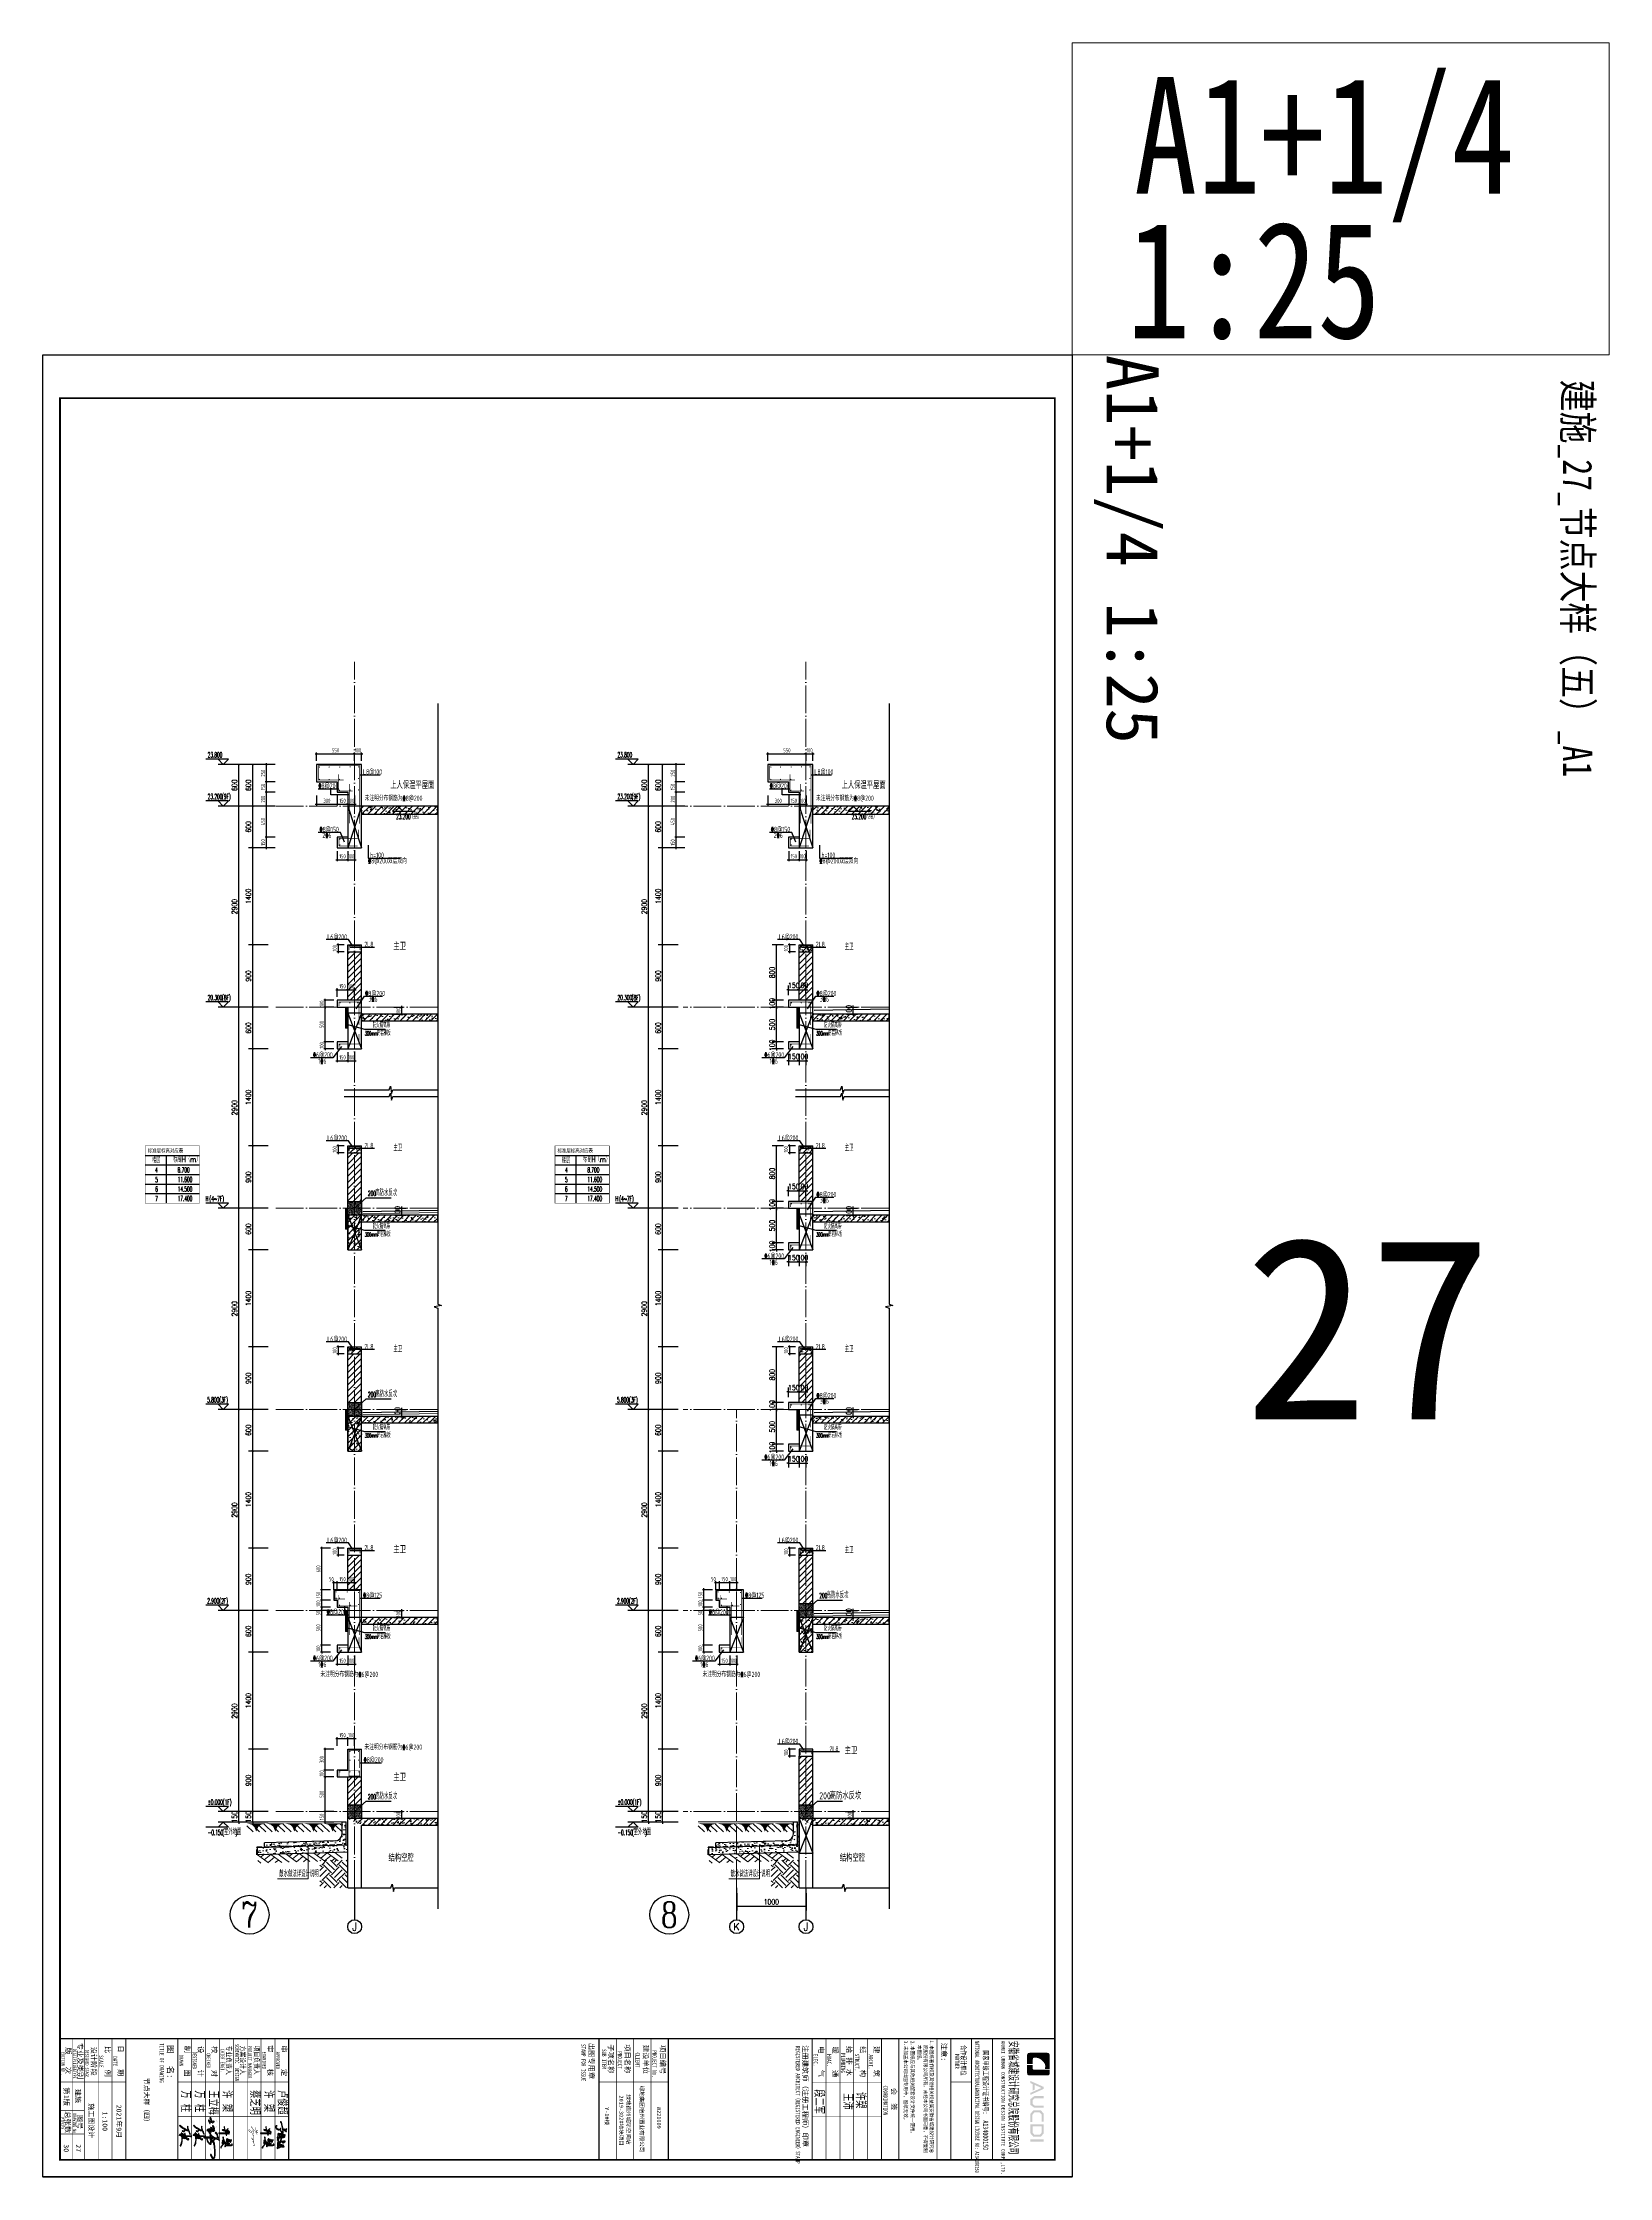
# Model space of a CAD drawing. Extents: x -1058961 to 23600, y -449123 to 2751847.
# Drawn here: x -60361 to -37761, y -38176 to -7395 of the extents above; entities that cross this region are included whole.
import ezdxf
from ezdxf.enums import TextEntityAlignment as Align

# ---------------------------------------------------------------- set-up
doc = ezdxf.new("R2010")
doc.units = 0
doc.header["$LTSCALE"] = 1000
doc.linetypes.add('DASH', pattern=[0.35, 0.25, -0.1])
doc.linetypes.add('DOTE', pattern=[2.42, 2, -0.2, 0.02, -0.2])
doc.layers.get('0').update_dxf_attribs({"linetype": 'CONTINUOUS'})
doc.layers.get('DEFPOINTS').update_dxf_attribs({"linetype": 'CONTINUOUS'})
for name, color, linetype in [('A-AXIS_TEXT', 7, 'CONTINUOUS'), ('AXIS', 3, 'CONTINUOUS'), ('C-Sheet-图框', 101, 'CONTINUOUS'), ('COLUMN', 4, 'CONTINUOUS'), ('DIM', 2, 'CONTINUOUS'), ('DIM_ELEV', 3, 'CONTINUOUS'), ('DIM_IDEN', 67, 'CONTINUOUS'), ('DIM_SYMB', 3, 'CONTINUOUS'), ('PUB_DIM', 3, 'CONTINUOUS'), ('PUB_TEXT', 2, 'CONTINUOUS'), ('REIN', 6, 'CONTINUOUS'), ('S-大样-砼线', 7, 'CONTINUOUS'), ('S-引出线', 40, 'CONTINUOUS'), ('TEXT', 2, 'CONTINUOUS'), ('WALL', 5, 'CONTINUOUS'), ('yichutu', 7, 'CONTINUOUS'), ('图签文字', 4, 'CONTINUOUS'), ('导图字', 7, 'CONTINUOUS'), ('看线', 251, 'CONTINUOUS'), ('立面-看线', 251, 'CONTINUOUS')]:
    doc.layers.add(name, color=color, linetype=linetype)
for name, color, linetype, lineweight in [('AXIS_TEXT', 7, 'CONTINUOUS', 20), ('DOTE', 19, 'DOTE', 9), ('PUB_HATCH', 8, 'CONTINUOUS', 9), ('内粉刷', 37, 'CONTINUOUS', 9), ('可改文字', 6, 'CONTINUOUS', 18), ('图框', 9, 'CONTINUOUS', 18), ('图签', 147, 'CONTINUOUS', 18), ('填充', 251, 'CONTINUOUS', 5), ('平面-排水沟', 86, 'CONTINUOUS', 15), ('立面-中轮廓线', 30, 'CONTINUOUS', 35), ('粉刷', 251, 'CONTINUOUS', 9)]:
    doc.layers.add(name, color=color, linetype=linetype, lineweight=lineweight)
doc.styles.add('_TCH_AXIS', font='COMPLEX', dxfattribs={"bigfont": 'GBCBIG'})
doc.styles.add('_TCH_DIM', font='SIMPLEX.shx', dxfattribs={"width": 0.7, "bigfont": 'GBCBIG.shx'})
doc.styles.add('_TCH_DIM_T3', font='SIMPLEX', dxfattribs={"width": 0.705882, "bigfont": 'GBCBIG'})
doc.styles.add('_TCH_LABEL', font='simhei.ttf')
doc.styles.add('C', font='simhei.ttf')
doc.styles.add('COMPLEX', font='COMPLEX')
doc.styles.add('DIM_FONT_T3', font='SIMPLEX', dxfattribs={"width": 0.705882, "bigfont": 'GBCBIG'})
doc.styles.add('HT', font='simhei.ttf')
doc.styles.add('TSSD_DIMENSION', font='Tssdeng.shx', dxfattribs={"width": 0.7, "bigfont": 'tssdchn.shx'})
doc.styles.add('TSSD_REIN', font='tssdeng.shx', dxfattribs={"width": 0.7, "height": 300, "bigfont": 'tssdchn.shx'})
doc.styles.add('w', font='tssdeng.shx', dxfattribs={"width": 0.8, "bigfont": 'tssdchn.shx'})
doc.styles.add('宋体', font='', dxfattribs={"height": 50})
doc.styles.add('建筑图签-1', font='simhei.ttf', dxfattribs={"width": 0.7})
doc.styles.add('建筑图签-2', font='TXT.shx', dxfattribs={"width": 0.5, "bigfont": 'HZTXT.shx'})
doc.styles.add('黑体', font='simhei.ttf')
doc.styles.get('宋体').set_extended_font_data('SimSun')
doc.dimstyles.new('_TCH_ARCH&&25', dxfattribs={"dimtxt": 74.375, "dimasz": 25, "dimexe": 62.5, "dimexo": 75, "dimgap": 25, "dimtad": 1, "dimdec": 0, "dimzin": 0, "dimdsep": 46, "dimtxsty": '_TCH_DIM_T3', "dimblk": 'ARCHTICK', "dimcen": 0.09, "dimclrt": 7, "dimazin": 0, "dimtfac": 1, "dimtdec": 0, "dimtix": 1, "dimtmove": 2, "dimatfit": 3, "dimldrblk": 'ARCHTICK', "dimfxl": 0, "dimtolj": 1, "dimtzin": 0, "dimarcsym": 0})
doc.dimstyles.new('TSSD_20_20', dxfattribs={"dimtxt": 60, "dimasz": 20, "dimexe": 20, "dimexo": 50, "dimgap": 20, "dimtad": 1, "dimdec": 0, "dimzin": 0, "dimdsep": 46, "dimtxsty": 'TSSD_DIMENSION', "dimblk": 'ARCHTICK', "dimblk1": 'ARCHTICK', "dimblk2": 'ARCHTICK', "dimcen": 0, "dimdle": 20, "dimclrt": 7, "dimadec": 0, "dimazin": 0, "dimtfac": 1, "dimtdec": 0, "dimtix": 1, "dimtmove": 2, "dimatfit": 3, "dimfxl": 0, "dimtolj": 1, "dimtzin": 0, "dimarcsym": 0})
pattern_1 = [(50, (28072.99, 249033.25), (143.452037, -12.550427), [15, -165]), (355, (28072.99, 249033.25), (-27.750267, 150.438427), [12, -132]), (100.4514, (28084.94, 249032.2), (115.701876, 137.88791), [12.74804, -140.22842]), (46.1842, (28072.99, 249073.25), (213.44821, -33.1038), [22.5, -247.5]), (96.6356, (28090.77, 249070.5), (186.93254, 194.82357), [19.12206, -210.3426]), (351.1842, (28072.99, 249073.25), (186.93239, 194.82372), [18, -198]), (21, (28092.99, 249063.25), (119.38141, -80.52378), [15, -165]), (326, (28092.99, 249063.25), (48.663066, 145.03001), [12, -132]), (71.4514, (28102.93, 249056.54), (168.044526, 64.5061), [12.74804, -140.22842]), (37.5, (28072.986, 249033.25), (2.431971, 66.578771), [0, -130.4, 0, -134, 0, -132.5]), (7.5, (28072.986, 249033.25), (52.613907, 78.882342), [0, -76.4, 0, -127.4, 0, -50.5]), (327.5, (28028.386, 249033.25), (106.764487, -4.510974), [0, -50, 0, -156, 0, -207]), (317.5, (28008.39, 249033.25), (116.637234, 20.020996), [0, -65, 0, -103.6, 0, -147])]
pattern_2 = [(45, (0, 0), (-44.1941738, 44.1941738), []), (50, (0, 0), (179.315046, -15.688034), [18.75, -206.25]), (355, (0, 0), (-34.687833, 188.048033), [15, -165]), (100.4514, (14.94, -1.3), (144.627345, 172.359886), [15.935047, -175.285528]), (46.1842, (0, 50), (266.810262, -41.379754), [28.125, -309.375]), (96.6356, (22.23, 46.55), (233.665676, 243.52947), [23.90257, -262.92825]), (351.1842, (0, 50), (233.665486, 243.52965), [22.5, -247.5]), (21, (25, 37.5), (149.226763, -100.654723), [18.75, -206.25]), (326, (25, 37.5), (60.828833, 181.28751), [15, -165]), (71.4514, (37.44, 29.11), (210.055657, 80.632624), [15.935047, -175.285528]), (37.5, (0, 0), (3.0399638, 83.2234635), [0, -163, 0, -167.5, 0, -165.625]), (7.5, (0, 0), (65.7673844, 98.602928), [0, -95.5, 0, -159.25, 0, -63.125]), (327.5, (-55.75, 0), (133.455609, -5.638718), [0, -62.5, 0, -195, 0, -258.75]), (317.5, (-80.75, 0), (145.796542, 25.026246), [0, -81.25, 0, -129.5, 0, -183.75])]
pattern_3 = [(45, (0, 44.88), (-44.1941915, 44.1941915), [])]
pattern_4 = [(45, (-668291.086, 135539.91), (-44.194174, 44.194174), []), (50, (-668291.09, 135539.91), (179.315046, -15.688034), [18.75, -206.25]), (355, (-668291.09, 135539.91), (-34.687833, 188.048033), [15, -165]), (100.4514, (-668276.14, 135538.6), (144.627345, 172.359886), [15.93505, -175.28553]), (46.1842, (-668291.09, 135589.9), (266.81026, -41.37975), [28.125, -309.375]), (96.6356, (-668268.85, 135586.46), (233.66568, 243.52947), [23.90257, -262.92825]), (351.1842, (-668291.1, 135589.9), (233.66549, 243.52965), [22.5, -247.5]), (21, (-668266.09, 135577.41), (149.226763, -100.654723), [18.75, -206.25]), (326, (-668266.09, 135577.41), (60.828833, 181.28751), [15, -165]), (71.4514, (-668253.65, 135569.02), (210.055657, 80.632624), [15.93505, -175.28553]), (37.5, (-668291.086, 135539.91), (3.039964, 83.2234635), [0, -163, 0, -167.5, 0, -165.625]), (7.5, (-668291.09, 135539.91), (65.767384, 98.602928), [0, -95.5, 0, -159.25, 0, -63.125]), (327.5, (-668346.836, 135539.91), (133.455609, -5.638718), [0, -62.5, 0, -195, 0, -258.75]), (317.5, (-668371.84, 135539.91), (145.796542, 25.026246), [0, -81.25, 0, -129.5, 0, -183.75])]
pattern_5 = [(45, (-668291.086, 135584.79), (-44.1941915, 44.1941915), [])]

# ---------------------------------------------------------------- blocks, each defined once
blk = doc.blocks.new('$LINEPAT$素土夯实')
at = {"color": 0}
for p, q in [((0, -210), (210, 0)), ((120, -300), (420, 0)), ((420, 0), (608, -188)), ((495, -300), (795, 0)), ((615, 0), (705, -90)), ((210, -210), (300, -300)), ((315, -105), (502, -293)), ((705, -300), (795, -210))]:
    blk.add_line(p, q, dxfattribs=at)
blk = doc.blocks.new('$LinePat$自然土壤')
at = {"color": 0}
for p, q in [((0, -90), (71, -19)), ((0, -300), (211, -89)), ((210, -300), (286, -224)), ((420, -300), (630, -90))]:
    blk.add_line(p, q, dxfattribs=at)
for points in [[(0, 0), (630, 0), (168, -45), (462, -45)], [(168, -45), (462, -45), (252, -132), (378, -132)], [(252, -132), (378, -132), (315, -300)]]:
    blk.add_solid(points, dxfattribs=at)
blk = doc.blocks.new('sanshui')
at = {"layer": '粉刷'}
h = blk.add_hatch(dxfattribs=at)
h.set_pattern_fill('混凝土', color=256, scale=20)
h.set_pattern_definition(pattern_1)
edge = h.paths.add_edge_path()
edge.add_line((346318, 427330), (346258, 427330))
edge.add_line((346258, 427330), (346258, 427160))
edge.add_arc((346158, 427160), 100, 271.7184, 360, ccw=False)
edge.add_line((346161, 427060), (345138, 427030))
edge.add_line((345138, 427030), (345138, 426970))
edge.add_line((345138, 426970), (346318, 427005))
edge.add_line((346318, 427005), (346318, 427330))
h = blk.add_hatch(dxfattribs=at)
h.set_pattern_fill('混凝土', color=256, scale=20)
h.set_pattern_definition(pattern_1)
h.paths.add_polyline_path([(346338, 426896), (346338, 426996), (345038, 426957), (345038, 426857)])
at = {"layer": 'COLUMN'}
for p, q in [((346258, 427330), (346318, 427330)), ((346258, 427160), (346258, 427330)), ((346318, 426995), (346318, 427330)), ((346338, 426996), (345038, 426957)), ((345038, 426857), (345038, 426957)), ((346161, 427060), (345138, 427030)), ((345138, 426960), (345138, 427030)), ((346338, 426896), (345038, 426857))]:
    blk.add_line(p, q, dxfattribs=at)
blk.add_arc((346158, 427160), 100, 271.7184, 0, dxfattribs=at)
at = {"layer": '立面-中轮廓线', "linetype": 'DASH', "ltscale": 0.3}
blk.add_lwpolyline([(345028, 426857), (345028, 426966), (346318, 427005)], dxfattribs=at)
at = {"layer": '粉刷'}
blk.add_line((344881, 427330), (346258, 427330), dxfattribs=at)
at = {"layer": '粉刷', "yscale": 0.4, "zscale": 0.4}
for name, p, xscale, rotation in [('$LinePat$自然土壤', (345157, 427310), -0.4369306507241237, 359.9999999999903), ('$LinePat$自然土壤', (345432, 427310), -0.4369306507241237, 359.9999999999903), ('$LinePat$自然土壤', (345707, 427310), -0.4369306507241237, 359.9999999999903), ('$LinePat$自然土壤', (345983, 427310), -0.4369306507241237, 359.9999999999903), ('$LinePat$自然土壤', (346258, 427310), -0.4369306507241237, 359.9999999999903), ('$LINEPAT$素土夯实', (345444, 426869), -0.5117605352322558, 1.718358001643932), ('$LINEPAT$素土夯实', (345851, 426881), -0.5117605352322558, 1.718358001643932), ('$LINEPAT$素土夯实', (346258, 426893), -0.5117605352322558, 1.718358001643932)]:
    blk.add_blockref(name, p, dxfattribs=dict(at, xscale=xscale, rotation=rotation))
blk = doc.blocks.new('院标1')
h = blk.add_hatch(color=150)
h.dxf.hatch_style = 1
edge = h.paths.add_edge_path()
edge.add_spline(control_points=[(116373, 648379), (116379, 648379), (116382, 648379), (116391, 648379), (116391, 648379), (116391, 648379), (116616, 648379), (116616, 648379), (116616, 648379), (116616, 648379), (116616, 648054), (116616, 648054), (116616, 648054), (116616, 648054), (116108, 648054), (116108, 648054), (116108, 648054), (116028, 648054), (115963, 648111), (115963, 648199), (115963, 648199), (115963, 648199), (115963, 649215), (115963, 649215), (115963, 649215), (115963, 649295), (116018, 649360), (116108, 649360), (116108, 649360), (116108, 649360), (116897, 649360), (116897, 649360), (116897, 649360), (116897, 649360), (116897, 649080), (116897, 649080), (116897, 649080), (116897, 649080), (116566, 649140), (116356, 648859), (116356, 648859), (116245, 648719), (116240, 648545), (116247, 648466), (116247, 648466), (116254, 648386), (116247, 648466), (116247, 648466), (116247, 648466), (116247, 648466), (116258, 648374), (116373, 648379)], knot_values=[0, 0, 0, 0, 0.0714286, 0.0714286, 0.0714286, 0.1071429, 0.1428571, 0.1428571, 0.1428571, 0.1785714, 0.2142857, 0.2142857, 0.2142857, 0.25, 0.2857143, 0.2857143, 0.2857143, 0.3214286, 0.3571429, 0.3571429, 0.3571429, 0.3928571, 0.4285714, 0.4285714, 0.4285714, 0.4642857, 0.5, 0.5, 0.5, 0.5357143, 0.5714286, 0.5714286, 0.5714286, 0.6071429, 0.6428571, 0.6428571, 0.6428571, 0.6785714, 0.7142857, 0.7142857, 0.7142857, 0.75, 0.7857143, 0.7857143, 0.7857143, 0.8214286, 0.8571429, 0.8571429, 0.8571429, 0.9285714, 1, 1, 1, 1], degree=3, periodic=0)
h = blk.add_hatch(color=150)
h.dxf.hatch_style = 1
edge = h.paths.add_edge_path()
edge.add_spline(control_points=[(117268, 649215), (117268, 649215), (117268, 648199), (117268, 648199), (117268, 648199), (117268, 648114), (117212, 648054), (117123, 648054), (117123, 648054), (117123, 648054), (116663, 648054), (116663, 648054), (116663, 648054), (116663, 648054), (116663, 648379), (116663, 648379), (116663, 648379), (116663, 648379), (116865, 648379), (116865, 648379), (116865, 648379), (116907, 648379), (116941, 648413), (116941, 648455), (116941, 648455), (116941, 648455), (116941, 649360), (116941, 649360), (116941, 649360), (116941, 649360), (117123, 649360), (117123, 649360), (117123, 649360), (117204, 649360), (117268, 649306), (117268, 649215)], knot_values=[0, 0, 0, 0, 0.1, 0.1, 0.1, 0.15, 0.2, 0.2, 0.2, 0.25, 0.3, 0.3, 0.3, 0.35, 0.4, 0.4, 0.4, 0.45, 0.5, 0.5, 0.5, 0.55, 0.6, 0.6, 0.6, 0.65, 0.7, 0.7, 0.7, 0.75, 0.8, 0.8, 0.8, 0.9, 1, 1, 1, 1], degree=3, periodic=0)
blk = doc.blocks.new('ljc')
at = {"linetype": 'Continuous'}
h = blk.add_hatch(color=0, dxfattribs=at)
h.paths.add_polyline_path([(2023, 1568), (2019, 1564), (2020, 1562), (2024, 1562), (2022, 1552), (1955, 1538), (1933, 1530), (1930, 1527), (1929, 1525), (1931, 1523), (1944, 1524), (1946, 1526), (1942, 1528), (1960, 1535), (1967, 1535), (1975, 1538), (1985, 1539), (1998, 1543), (2010, 1544), (2018, 1547), (2025, 1546), (2035, 1549), (2061, 1550), (2052, 1537), (2042, 1528), (2028, 1521), (2023, 1521), (2018, 1526), (2015, 1527), (2013, 1525), (2013, 1521), (2019, 1516), (2022, 1508), (2022, 1494), (2012, 1477), (2000, 1469), (1988, 1467), (1982, 1473), (1980, 1480), (1978, 1482), (1978, 1475), (1981, 1468), (1988, 1463), (1994, 1463), (2005, 1467), (2018, 1478), (2027, 1493), (2028, 1504), (2025, 1517), (2033, 1518), (2054, 1533), (2067, 1549), (2067, 1552), (2064, 1555), (2029, 1553), (2036, 1575), (2049, 1591), (2047, 1593), (2043, 1592), (2028, 1573), (2025, 1589), (2021, 1597), (2018, 1599), (2017, 1597), (2020, 1590)])
h.paths.add_polyline_path([(2081, 1522), (2081, 1528), (2075, 1541), (2093, 1562), (2097, 1572), (2094, 1577), (2087, 1576), (2089, 1572), (2092, 1572), (2091, 1567), (2080, 1551), (2066, 1537), (2065, 1535), (2067, 1533), (2073, 1535), (2077, 1523), (2077, 1513), (2072, 1496), (2072, 1492), (2074, 1490), (2078, 1494), (2083, 1510), (2099, 1510), (2119, 1507), (2119, 1500), (2116, 1496), (2108, 1493), (2087, 1496), (2084, 1492), (2087, 1489), (2103, 1488), (2122, 1483), (2140, 1484), (2148, 1482), (2152, 1486), (2152, 1491), (2148, 1488), (2125, 1488), (2114, 1490), (2124, 1499), (2126, 1509), (2121, 1512), (2119, 1511), (2108, 1514), (2124, 1523), (2132, 1532), (2130, 1535), (2121, 1536), (2115, 1533), (2109, 1533), (2123, 1555), (2121, 1559), (2114, 1557), (2116, 1564), (2115, 1569), (2111, 1573), (2105, 1572), (2093, 1554)])
h.paths.add_polyline_path([(2089, 1535), (2097, 1535), (2112, 1551), (2116, 1552), (2111, 1543), (2099, 1528), (2101, 1526), (2114, 1528), (2121, 1531), (2124, 1530), (2118, 1524), (2101, 1515), (2084, 1514), (2084, 1518)], flags=16)
h.paths.add_polyline_path([(2093, 1537), (2095, 1540), (2103, 1546), (2096, 1537)], flags=16)
h.paths.add_polyline_path([(2093, 1544), (2094, 1549), (2106, 1568), (2109, 1569), (2111, 1567), (2108, 1554), (2104, 1550)], flags=16)
h.paths.add_polyline_path([(2141, 1534), (2138, 1533), (2137, 1531), (2142, 1527), (2155, 1522), (2158, 1523), (2153, 1528)])
h.paths.add_polyline_path([(2175, 1522), (2173, 1524), (2172, 1546), (2183, 1545), (2185, 1547), (2183, 1557), (2178, 1566), (2177, 1561), (2180, 1556), (2181, 1550), (2175, 1550), (2170, 1554), (2169, 1574), (2171, 1574), (2175, 1569), (2176, 1571), (2170, 1579), (2167, 1579), (2165, 1577), (2164, 1562), (2166, 1553), (2163, 1553), (2162, 1551), (2167, 1547), (2169, 1537), (2169, 1524), (2166, 1521), (2165, 1517), (2168, 1513), (2170, 1513), (2173, 1517), (2180, 1517), (2178, 1502), (2175, 1500), (2167, 1499), (2175, 1496), (2180, 1497), (2183, 1500), (2184, 1511), (2187, 1521), (2185, 1523)])
h.paths.add_polyline_path([(2233, 1542), (2233, 1564), (2231, 1567), (2215, 1558), (2210, 1557), (2206, 1552), (2211, 1548), (2211, 1551), (2229, 1560), (2228, 1542), (2227, 1537), (2224, 1533), (2220, 1534), (2213, 1542), (2211, 1543), (2209, 1541), (2209, 1508), (2189, 1508), (2187, 1506), (2191, 1503), (2213, 1503), (2217, 1511), (2222, 1516), (2232, 1518), (2234, 1513), (2234, 1505), (2227, 1505), (2232, 1502), (2232, 1500), (2228, 1497), (2229, 1493), (2239, 1495), (2243, 1489), (2243, 1486), (2212, 1492), (2189, 1492), (2179, 1494), (2176, 1496), (2167, 1496), (2164, 1498), (2154, 1499), (2147, 1503), (2144, 1503), (2143, 1501), (2144, 1498), (2153, 1494), (2174, 1491), (2186, 1487), (2211, 1487), (2222, 1484), (2230, 1484), (2243, 1480), (2249, 1480), (2251, 1482), (2244, 1496), (2246, 1499), (2238, 1503), (2239, 1513), (2237, 1520), (2233, 1523), (2224, 1522), (2214, 1516), (2212, 1522), (2213, 1536), (2220, 1530), (2228, 1530), (2230, 1532)])
at = {"color": 0, "linetype": 'Continuous'}
for points in [[(1930, 1527), (1929, 1525), (1931, 1523), (1944, 1524), (1946, 1526), (1942, 1528), (1960, 1535), (1967, 1535), (1975, 1538), (1985, 1539), (1998, 1543), (2010, 1544), (2018, 1547), (2025, 1546), (2035, 1549), (2061, 1550), (2052, 1537), (2042, 1528), (2028, 1521), (2023, 1521), (2018, 1526), (2015, 1527), (2013, 1525), (2013, 1521), (2019, 1516), (2022, 1508), (2022, 1494), (2012, 1477), (2000, 1469), (1988, 1467), (1982, 1473), (1980, 1480), (1978, 1482), (1978, 1475), (1981, 1468), (1988, 1463), (1994, 1463), (2005, 1467), (2018, 1478), (2027, 1493), (2028, 1504), (2025, 1517), (2033, 1518), (2054, 1533), (2067, 1549), (2067, 1552), (2064, 1555), (2029, 1553), (2036, 1575), (2049, 1591), (2047, 1593), (2043, 1592), (2028, 1573), (2025, 1589), (2021, 1597), (2018, 1599), (2017, 1597), (2020, 1590), (2023, 1568), (2019, 1564), (2020, 1562), (2024, 1562), (2022, 1552), (1955, 1538), (1933, 1530), (1930, 1527)], [(2016, 1561), (2015, 1560), (2017, 1560), (2016, 1561)], [(2017, 1562), (2016, 1561), (2019, 1561), (2017, 1562)], [(2066, 1537), (2065, 1535), (2067, 1533), (2073, 1535), (2077, 1523), (2077, 1513), (2072, 1496), (2072, 1492), (2074, 1490), (2078, 1494), (2083, 1510), (2099, 1510), (2119, 1507), (2119, 1500), (2116, 1496), (2108, 1493), (2087, 1496), (2084, 1492), (2087, 1489), (2103, 1488), (2122, 1483), (2140, 1484), (2148, 1482), (2152, 1486), (2152, 1491), (2148, 1488), (2125, 1488), (2114, 1490), (2124, 1499), (2126, 1509), (2121, 1512), (2119, 1511), (2108, 1514), (2124, 1523), (2132, 1532), (2130, 1535), (2121, 1536), (2115, 1533), (2109, 1533), (2123, 1555), (2121, 1559), (2114, 1557), (2116, 1564), (2115, 1569), (2111, 1573), (2105, 1572), (2093, 1554), (2081, 1522), (2081, 1528), (2075, 1541), (2093, 1562), (2097, 1572), (2094, 1577), (2087, 1576), (2089, 1572), (2092, 1572), (2091, 1567), (2080, 1551), (2066, 1537)], [(2084, 1514), (2084, 1518), (2089, 1535), (2097, 1535), (2112, 1551), (2116, 1552), (2111, 1543), (2099, 1528), (2101, 1526), (2114, 1528), (2121, 1531), (2124, 1530), (2118, 1524), (2101, 1515), (2084, 1514)], [(2093, 1544), (2094, 1549), (2106, 1568), (2109, 1569), (2111, 1567), (2108, 1554), (2104, 1550), (2093, 1544)], [(2093, 1537), (2095, 1540), (2103, 1546), (2096, 1537), (2093, 1537)], [(2144, 1503), (2143, 1501), (2144, 1498), (2153, 1494), (2174, 1491), (2186, 1487), (2211, 1487), (2222, 1484), (2230, 1484), (2243, 1480), (2249, 1480), (2251, 1482), (2244, 1496), (2246, 1499), (2238, 1503), (2239, 1513), (2237, 1520), (2233, 1523), (2224, 1522), (2214, 1516), (2212, 1522), (2213, 1536), (2220, 1530), (2228, 1530), (2230, 1532), (2233, 1542), (2233, 1564), (2231, 1567), (2215, 1558), (2210, 1557), (2206, 1552), (2211, 1548), (2211, 1551), (2229, 1560), (2228, 1542), (2227, 1537), (2224, 1533), (2220, 1534), (2213, 1542), (2211, 1543), (2209, 1541), (2209, 1508), (2189, 1508), (2187, 1506), (2191, 1503), (2213, 1503), (2217, 1511), (2222, 1516), (2232, 1518), (2234, 1513), (2234, 1505), (2227, 1505), (2232, 1502), (2232, 1500), (2228, 1497), (2229, 1493), (2239, 1495), (2243, 1489), (2243, 1486), (2212, 1492), (2189, 1492), (2179, 1494), (2176, 1496), (2167, 1496), (2164, 1498), (2154, 1499), (2147, 1503), (2144, 1503)], [(2163, 1553), (2162, 1551), (2167, 1547), (2169, 1537), (2169, 1524), (2166, 1521), (2165, 1517), (2168, 1513), (2170, 1513), (2173, 1517), (2180, 1517), (2178, 1502), (2175, 1500), (2167, 1499), (2175, 1496), (2180, 1497), (2183, 1500), (2184, 1511), (2187, 1521), (2185, 1523), (2175, 1522), (2173, 1524), (2172, 1546), (2183, 1545), (2185, 1547), (2183, 1557), (2178, 1566), (2177, 1561), (2180, 1556), (2181, 1550), (2175, 1550), (2170, 1554), (2169, 1574), (2171, 1574), (2175, 1569), (2176, 1571), (2170, 1579), (2167, 1579), (2165, 1577), (2164, 1562), (2166, 1553), (2163, 1553)], [(2177, 1569), (2176, 1570), (2175, 1567), (2177, 1565), (2177, 1569)], [(2138, 1533), (2137, 1531), (2142, 1527), (2155, 1522), (2158, 1523), (2153, 1528), (2141, 1534), (2138, 1533)]]:
    blk.add_lwpolyline(points, dxfattribs=at)
blk = doc.blocks.new('A$C6AF37BC7')
h = blk.add_hatch(color=256)
h.paths.add_polyline_path([(660, -48), (672, -48), (678, -96)], flags=16)
h.paths.add_polyline_path([(708, 144), (702, 150), (660, 126), (672, 66), (666, 36), (456, -42), (366, -60), (294, -60), (276, -72), (288, -96), (456, -72), (612, -12), (564, -102), (552, -114), (546, -96), (534, -102), (534, -138), (558, -144), (654, -18), (654, 6), (672, 12), (678, -30), (648, -30), (642, -54), (654, -84), (654, -138), (684, -168), (708, -156), (714, -60), (804, -108), (948, -228), (1038, -258), (1062, -258), (1074, -246), (1056, -228), (1032, -228), (954, -192), (786, -60), (708, -30), (714, 24), (756, 30), (816, 54), (954, 48), (972, 66), (948, 84), (810, 84), (702, 48), (690, 120), (726, 132), (720, 144)])
h.paths.add_polyline_path([(852, 216), (864, 216), (870, 174), (840, 198)], flags=16)
h.paths.add_polyline_path([(-312, 282), (-318, 288), (-336, 288), (-348, 276), (-246, 180), (-222, 192), (-222, 210)], flags=17)
h.paths.add_polyline_path([(546, 330), (552, 330), (564, 300), (558, 216), (486, 174), (462, 180), (438, 222)], flags=16)
h.paths.add_polyline_path([(-102, 342), (-48, 336), (-18, 324), (18, 324), (-36, 246), (-174, 96), (-156, 246), (-132, 306)], flags=16)
h.paths.add_polyline_path([(-66, 366), (-72, 372), (-108, 372), (-138, 342), (-168, 288), (-192, 192), (-204, 18), (-228, -78), (-228, 6), (-258, 42), (-306, 48), (-438, 12), (-456, 12), (-468, 24), (-498, 0), (-486, -12), (-420, -12), (-318, 18), (-270, 18), (-252, -6), (-252, -102), (-264, -138), (-240, -156), (-216, -132), (-192, -72), (-174, 60), (-108, 66), (12, 108), (0, 0), (0, -366), (-18, -342), (-24, -372), (-6, -396), (24, -396), (24, -78), (42, 120), (108, 132), (132, 144), (144, 162), (132, 174), (66, 162), (48, 210), (48, 240), (18, 240), (12, 138), (-144, 90), (-114, 138), (-24, 228), (54, 330), (36, 354), (-18, 354)])
h.paths.add_polyline_path([(756, 378), (750, 384), (732, 384), (714, 366), (732, 360), (738, 324), (714, 180), (714, 156), (726, 144), (750, 162), (762, 366)])
h.paths.add_polyline_path([(498, 516), (492, 522), (474, 516), (492, 474), (486, 378), (444, 336), (468, 324), (552, 366), (426, 246), (408, 210), (414, 192), (462, 150), (504, 150), (552, 180), (552, 138), (570, 132), (582, 150), (588, 198), (666, 258), (648, 246), (690, 240), (702, 258), (666, 294), (588, 240), (588, 324), (564, 348), (630, 402), (654, 426), (654, 438), (636, 444), (534, 390), (576, 432), (618, 456), (630, 480), (606, 486), (570, 462), (516, 408), (516, 492)])
h.paths.add_polyline_path([(846, 594), (840, 600), (828, 600), (798, 570), (780, 522), (792, 516), (840, 570), (852, 516), (864, 264), (840, 246), (792, 246), (786, 258), (804, 294), (804, 324), (786, 330), (756, 264), (756, 240), (810, 204), (786, 174), (792, 162), (822, 186), (888, 102), (900, 96), (918, 114), (894, 216), (882, 510), (870, 570)])
at = {"linetype": 'Continuous'}
for points in [[(-66, 366), (-72, 372), (-108, 372), (-138, 342), (-168, 288), (-192, 192), (-204, 18), (-228, -78), (-228, 6), (-258, 42), (-306, 48), (-438, 12), (-456, 12), (-468, 24), (-498, 0), (-486, -12), (-420, -12), (-318, 18), (-270, 18), (-252, -6), (-252, -102), (-264, -138), (-240, -156), (-216, -132), (-192, -72), (-174, 60), (-108, 66), (12, 108), (0, 0), (0, -366), (-18, -342), (-24, -372), (-6, -396), (24, -396), (24, -78), (42, 120), (108, 132), (132, 144), (144, 162), (132, 174), (66, 162), (48, 210), (48, 240), (18, 240), (12, 138), (-144, 90), (-114, 138), (-24, 228), (54, 330), (36, 354), (-18, 354), (-66, 366)], [(-312, 282), (-318, 288), (-336, 288), (-348, 276), (-246, 180), (-222, 192), (-222, 210), (-312, 282)], [(-102, 342), (-48, 336), (-18, 324), (18, 324), (-36, 246), (-174, 96), (-156, 246), (-132, 306), (-102, 342)], [(708, 144), (702, 150), (660, 126), (672, 66), (666, 36), (456, -42), (366, -60), (294, -60), (276, -72), (288, -96), (456, -72), (612, -12), (564, -102), (552, -114), (546, -96), (534, -102), (534, -138), (558, -144), (654, -18), (654, 6), (672, 12), (678, -30), (648, -30), (642, -54), (654, -84), (654, -138), (684, -168), (708, -156), (714, -60), (804, -108), (948, -228), (1038, -258), (1062, -258), (1074, -246), (1056, -228), (1032, -228), (954, -192), (786, -60), (708, -30), (714, 24), (756, 30), (816, 54), (954, 48), (972, 66), (948, 84), (810, 84), (702, 48), (690, 120), (726, 132), (720, 144), (708, 144)], [(498, 516), (492, 522), (474, 516), (492, 474), (486, 378), (444, 336), (468, 324), (552, 366), (426, 246), (408, 210), (414, 192), (462, 150), (504, 150), (552, 180), (552, 138), (570, 132), (582, 150), (588, 198), (666, 258), (648, 246), (690, 240), (702, 258), (666, 294), (588, 240), (588, 324), (564, 348), (630, 402), (654, 426), (654, 438), (636, 444), (534, 390), (576, 432), (618, 456), (630, 480), (606, 486), (570, 462), (516, 408), (516, 492), (498, 516)], [(546, 330), (552, 330), (564, 300), (558, 216), (486, 174), (462, 180), (438, 222), (546, 330)], [(756, 378), (750, 384), (732, 384), (714, 366), (732, 360), (738, 324), (714, 180), (714, 156), (726, 144), (750, 162), (762, 366), (756, 378)], [(846, 594), (840, 600), (828, 600), (798, 570), (780, 522), (792, 516), (840, 570), (852, 516), (864, 264), (840, 246), (792, 246), (786, 258), (804, 294), (804, 324), (786, 330), (756, 264), (756, 240), (810, 204), (786, 174), (792, 162), (822, 186), (888, 102), (900, 96), (918, 114), (894, 216), (882, 510), (870, 570), (846, 594)], [(852, 216), (864, 216), (870, 174), (840, 198), (852, 216)], [(660, -48), (672, -48), (678, -96), (660, -48)]]:
    blk.add_lwpolyline(points, dxfattribs=at)
blk = doc.blocks.new('GFDDDDRG')
at = {"linetype": 'Continuous'}
h = blk.add_hatch(color=256, dxfattribs=at)
h.paths.add_polyline_path([(897805, -158637), (897807, -158635), (897807, -158631), (897799, -158625), (897787, -158637), (897769, -158637), (897738, -158625), (897688, -158595), (897657, -158571), (897649, -158568), (897588, -158517), (897568, -158497), (897559, -158502), (897559, -158506), (897571, -158514), (897579, -158523), (897652, -158581), (897658, -158583), (897672, -158595), (897730, -158632), (897765, -158647), (897786, -158650), (897798, -158646)])
h.paths.add_polyline_path([(897868, -158758), (897870, -158757), (897868, -158743), (897856, -158722), (897846, -158692), (897838, -158680), (897825, -158644), (897822, -158641), (897820, -158631), (897816, -158623), (897811, -158602), (897805, -158589), (897801, -158560), (897801, -158535), (897798, -158527), (897792, -158539), (897792, -158571), (897802, -158616), (897810, -158631), (897811, -158640), (897823, -158670), (897829, -158679), (897835, -158698), (897849, -158727), (897849, -158733), (897858, -158760), (897862, -158763)])
h.paths.add_polyline_path([(897717, -158653), (897718, -158652), (897718, -158647), (897711, -158643), (897685, -158665), (897679, -158667), (897642, -158656), (897636, -158659), (897634, -158667), (897642, -158673), (897655, -158673), (897666, -158677), (897687, -158679), (897700, -158671)])
h.paths.add_polyline_path([(897903, -158820), (897904, -158818), (897904, -158815), (897898, -158809), (897876, -158814), (897853, -158814), (897738, -158802), (897723, -158772), (897717, -158751), (897717, -158739), (897712, -158734), (897705, -158736), (897703, -158745), (897712, -158770), (897712, -158776), (897724, -158799), (897706, -158800), (897681, -158797), (897673, -158782), (897667, -158776), (897691, -158790), (897696, -158790), (897699, -158787), (897694, -158778), (897678, -158770), (897648, -158749), (897643, -158742), (897627, -158725), (897625, -158721), (897618, -158719), (897612, -158725), (897643, -158758), (897664, -158787), (897669, -158794), (897655, -158796), (897628, -158790), (897618, -158790), (897612, -158775), (897613, -158772), (897637, -158772), (897642, -158775), (897645, -158769), (897642, -158766), (897618, -158763), (897610, -158764), (897604, -158748), (897600, -158743), (897592, -158746), (897597, -158764), (897568, -158769), (897562, -158772), (897555, -158781), (897559, -158790), (897562, -158788), (897591, -158793), (897607, -158799), (897616, -158827), (897622, -158863), (897624, -158937), (897622, -158955), (897619, -158962), (897621, -158973), (897618, -158977), (897618, -158989), (897610, -159012), (897610, -159021), (897586, -159073), (897577, -159084), (897579, -159091), (897585, -159096), (897592, -159093), (897604, -159072), (897616, -159042), (897625, -159013), (897633, -158968), (897636, -158931), (897634, -158875), (897631, -158863), (897630, -158836), (897621, -158799), (897636, -158803), (897670, -158806), (897672, -158811), (897666, -158829), (897676, -158839), (897679, -158836), (897679, -158827), (897687, -158814), (897687, -158808), (897718, -158809), (897732, -158812), (897751, -158829), (897763, -158835), (897777, -158838), (897780, -158832), (897754, -158820), (897748, -158812), (897879, -158826), (897889, -158826)])
h.paths.add_polyline_path([(897822, -158907), (897823, -158905), (897823, -158893), (897820, -158889), (897813, -158887), (897808, -158890), (897805, -158896), (897810, -158902), (897805, -158905), (897798, -158904), (897777, -158893), (897738, -158865), (897733, -158859), (897715, -158847), (897703, -158835), (897697, -158835), (897693, -158841), (897693, -158853), (897696, -158859), (897684, -158853), (897667, -158851), (897658, -158859), (897654, -158857), (897640, -158842), (897634, -158845), (897645, -158865), (897658, -158874), (897669, -158874), (897675, -158865), (897681, -158865), (897709, -158880), (897715, -158872), (897706, -158850), (897789, -158913), (897801, -158917), (897811, -158917), (897822, -158910)], flags=17)
h = blk.add_hatch(color=256, dxfattribs=at)
h.paths.add_polyline_path([(898205, -158637), (898207, -158635), (898207, -158631), (898199, -158625), (898187, -158637), (898169, -158637), (898138, -158625), (898088, -158595), (898057, -158571), (898049, -158568), (897988, -158517), (897968, -158497), (897959, -158502), (897959, -158506), (897971, -158514), (897979, -158523), (898052, -158581), (898058, -158583), (898072, -158595), (898130, -158632), (898165, -158647), (898186, -158650), (898198, -158646)])
h.paths.add_polyline_path([(898268, -158758), (898270, -158757), (898268, -158743), (898256, -158722), (898246, -158692), (898238, -158680), (898225, -158644), (898222, -158641), (898220, -158631), (898216, -158623), (898211, -158602), (898205, -158589), (898201, -158560), (898201, -158535), (898198, -158527), (898192, -158539), (898192, -158571), (898202, -158616), (898210, -158631), (898211, -158640), (898223, -158670), (898229, -158679), (898235, -158698), (898249, -158727), (898249, -158733), (898258, -158760), (898262, -158763)])
h.paths.add_polyline_path([(898117, -158653), (898118, -158652), (898118, -158647), (898111, -158643), (898085, -158665), (898079, -158667), (898042, -158656), (898036, -158659), (898034, -158667), (898042, -158673), (898055, -158673), (898066, -158677), (898087, -158679), (898100, -158671)])
h.paths.add_polyline_path([(898303, -158820), (898304, -158818), (898304, -158815), (898298, -158809), (898276, -158814), (898253, -158814), (898138, -158802), (898123, -158772), (898117, -158751), (898117, -158739), (898112, -158734), (898105, -158736), (898103, -158745), (898112, -158770), (898112, -158776), (898124, -158799), (898106, -158800), (898081, -158797), (898073, -158782), (898067, -158776), (898091, -158790), (898096, -158790), (898099, -158787), (898094, -158778), (898078, -158770), (898048, -158749), (898043, -158742), (898027, -158725), (898025, -158721), (898018, -158719), (898012, -158725), (898043, -158758), (898064, -158787), (898069, -158794), (898055, -158796), (898028, -158790), (898018, -158790), (898012, -158775), (898013, -158772), (898037, -158772), (898042, -158775), (898045, -158769), (898042, -158766), (898018, -158763), (898010, -158764), (898004, -158748), (898000, -158743), (897992, -158746), (897997, -158764), (897968, -158769), (897962, -158772), (897955, -158781), (897959, -158790), (897962, -158788), (897991, -158793), (898007, -158799), (898016, -158827), (898022, -158863), (898024, -158937), (898022, -158955), (898019, -158962), (898021, -158973), (898018, -158977), (898018, -158989), (898010, -159012), (898010, -159021), (897986, -159073), (897977, -159084), (897979, -159091), (897985, -159096), (897992, -159093), (898004, -159072), (898016, -159042), (898025, -159013), (898033, -158968), (898036, -158931), (898034, -158875), (898031, -158863), (898030, -158836), (898021, -158799), (898036, -158803), (898070, -158806), (898072, -158811), (898066, -158829), (898076, -158839), (898079, -158836), (898079, -158827), (898087, -158814), (898087, -158808), (898118, -158809), (898132, -158812), (898151, -158829), (898163, -158835), (898177, -158838), (898180, -158832), (898154, -158820), (898148, -158812), (898279, -158826), (898289, -158826)])
h.paths.add_polyline_path([(898222, -158907), (898223, -158905), (898223, -158893), (898220, -158889), (898213, -158887), (898208, -158890), (898205, -158896), (898210, -158902), (898205, -158905), (898198, -158904), (898177, -158893), (898138, -158865), (898133, -158859), (898115, -158847), (898103, -158835), (898097, -158835), (898093, -158841), (898093, -158853), (898096, -158859), (898084, -158853), (898067, -158851), (898058, -158859), (898054, -158857), (898040, -158842), (898034, -158845), (898045, -158865), (898058, -158874), (898069, -158874), (898075, -158865), (898081, -158865), (898109, -158880), (898115, -158872), (898106, -158850), (898189, -158913), (898201, -158917), (898211, -158917), (898222, -158910)], flags=17)
h = blk.add_hatch(color=0, dxfattribs=at)
h.paths.add_polyline_path([(898707, -158931), (898709, -158928), (898704, -158914), (898704, -158897), (898689, -158882), (898689, -158871), (898666, -158816), (898649, -158759), (898612, -158707), (898600, -158707), (898591, -158721), (898612, -158738), (898635, -158776), (898646, -158816), (898672, -158871), (898672, -158882), (898640, -158874), (898594, -158871), (898565, -158862), (898488, -158813), (898421, -158684), (898396, -158646), (898373, -158623), (898361, -158623), (898352, -158632), (898349, -158649), (898364, -158652), (898370, -158646), (898396, -158678), (898459, -158796), (898439, -158793), (898430, -158805), (898430, -158813), (898453, -158839), (898462, -158839), (898465, -158833), (898453, -158819), (898470, -158828), (898485, -158851), (898479, -158854), (898465, -158848), (898401, -158845), (898384, -158839), (898263, -158839), (898257, -158845), (898257, -158854), (898263, -158859), (898427, -158865), (898488, -158874), (898499, -158885), (898496, -158888), (898473, -158880), (898450, -158885), (898439, -158897), (898442, -158917), (898473, -158946), (898453, -158966), (898453, -158992), (898447, -159006), (898450, -159018), (898447, -159026), (898424, -159015), (898387, -158975), (898364, -158928), (898358, -158900), (898347, -158880), (898344, -158905), (898355, -158952), (898373, -158986), (898410, -159029), (898439, -159047), (898459, -159047), (898468, -159032), (898468, -159006), (898476, -158972), (898488, -158972), (898514, -158983), (898525, -158975), (898519, -158963), (898499, -158954), (898459, -158908), (898485, -158905), (898502, -158911), (898491, -158914), (898488, -158920), (898519, -158940), (898522, -158963), (898528, -158969), (898542, -159044), (898548, -159055), (898554, -159104), (898560, -159116), (898568, -159228), (898563, -159375), (898557, -159407), (898545, -159435), (898534, -159447), (898522, -159447), (898505, -159430), (898468, -159346), (898462, -159340), (898456, -159343), (898456, -159360), (898476, -159415), (898496, -159450), (898517, -159467), (898528, -159470), (898542, -159464), (898557, -159450), (898574, -159415), (898583, -159360), (898586, -159214), (898580, -159136), (898574, -159119), (898563, -159029), (898540, -158949), (898545, -158949), (898557, -158937), (898551, -158926), (898534, -158920), (898554, -158917), (898557, -158903), (898548, -158897), (898525, -158894), (898517, -158882), (898571, -158888), (898580, -158897), (898600, -158891), (898684, -158908), (898701, -158934)])
h.paths.add_polyline_path([(898519, -158856), (898522, -158859), (898508, -158856), (898502, -158848)], flags=16)
h.paths.add_polyline_path([(898344, -158874), (898347, -158877), (898347, -158865), (898341, -158871)], flags=17)
h.paths.add_polyline_path([(898476, -159219), (898479, -159214), (898459, -159173), (898447, -159165), (898445, -159179), (898456, -159205), (898456, -159222), (898468, -159231)], flags=17)
h.paths.add_polyline_path([(898519, -158407), (898522, -158407), (898517, -158410)], flags=16)
h.paths.add_polyline_path([(898557, -158401), (898560, -158399), (898560, -158390), (898551, -158384), (898514, -158390), (898502, -158387), (898485, -158355), (898459, -158283), (898450, -158275), (898445, -158275), (898436, -158286), (898482, -158390), (898462, -158390), (898427, -158378), (898413, -158350), (898398, -158355), (898396, -158367), (898419, -158416), (898421, -158433), (898433, -158450), (898442, -158448), (898442, -158427), (898433, -158396), (898470, -158410), (898496, -158413), (898508, -158427), (898522, -158424), (898534, -158413)])
h.paths.add_polyline_path([(898563, -158597), (898565, -158594), (898560, -158586), (898554, -158551), (898522, -158505), (898511, -158511), (898508, -158525), (898528, -158545), (898534, -158557), (898537, -158574), (898522, -158580), (898465, -158563), (898453, -158563), (898447, -158568), (898447, -158577), (898456, -158586), (898522, -158612), (898528, -158617), (898537, -158615), (898508, -158597)])
h.paths.add_polyline_path([(898571, -158652), (898574, -158649), (898571, -158632), (898554, -158623), (898551, -158629), (898560, -158638), (898540, -158646), (898499, -158643), (898436, -158615), (898413, -158592), (898401, -158597), (898401, -158612), (898427, -158652), (898468, -158689), (898476, -158689), (898479, -158684), (898442, -158638), (898508, -158666), (898551, -158664)])
h.paths.add_polyline_path([(898629, -158543), (898632, -158540), (898623, -158528), (898617, -158528), (898606, -158543), (898603, -158560), (898594, -158571), (898614, -158574)])
h.paths.add_polyline_path([(898649, -158410), (898652, -158407), (898652, -158396), (898632, -158352), (898632, -158338), (898623, -158332), (898614, -158350), (898635, -158401), (898632, -158407), (898637, -158416)])
h = blk.add_hatch(color=0, dxfattribs=at)
h.dxf.hatch_style = 1
h.paths.add_polyline_path([(899783, -158692), (899785, -158692), (899787, -158695), (899789, -158694), (899791, -158697), (899801, -158703), (899787, -158707)], flags=16)
h.paths.add_polyline_path([(899767, -158685), (899770, -158685), (899774, -158689), (899774, -158693), (899777, -158703), (899777, -158709), (899762, -158710), (899756, -158708), (899755, -158707), (899754, -158702), (899761, -158691)], flags=16)
h.paths.add_polyline_path([(899567, -158632), (899579, -158635), (899582, -158638), (899585, -158638), (899587, -158641), (899593, -158643), (899594, -158645), (899599, -158650), (899601, -158653), (899611, -158660), (899611, -158664), (899618, -158671), (899620, -158675), (899624, -158679), (899626, -158685), (899628, -158687), (899628, -158689), (899625, -158690), (899623, -158692), (899615, -158693), (899612, -158695), (899600, -158694), (899583, -158682), (899583, -158680), (899573, -158671), (899573, -158669), (899565, -158658), (899565, -158655), (899563, -158651), (899563, -158636)], flags=16)
h.paths.add_polyline_path([(899571, -158624), (899570, -158623), (899562, -158626), (899556, -158631), (899554, -158639), (899553, -158652), (899555, -158654), (899558, -158666), (899561, -158671), (899564, -158674), (899566, -158678), (899571, -158682), (899570, -158683), (899572, -158684), (899580, -158693), (899582, -158693), (899585, -158696), (899595, -158702), (899607, -158704), (899611, -158707), (899615, -158703), (899623, -158702), (899625, -158700), (899629, -158699), (899631, -158697), (899634, -158697), (899634, -158699), (899638, -158704), (899640, -158711), (899643, -158713), (899643, -158716), (899646, -158719), (899648, -158728), (899651, -158730), (899651, -158732), (899655, -158739), (899655, -158743), (899656, -158743), (899657, -158747), (899660, -158752), (899660, -158755), (899663, -158759), (899667, -158773), (899668, -158775), (899670, -158783), (899672, -158787), (899672, -158790), (899676, -158800), (899676, -158804), (899680, -158812), (899679, -158816), (899682, -158821), (899683, -158831), (899685, -158832), (899684, -158835), (899686, -158837), (899687, -158848), (899688, -158851), (899693, -158906), (899692, -158915), (899691, -158919), (899688, -158920), (899685, -158919), (899684, -158915), (899681, -158912), (899679, -158907), (899663, -158883), (899659, -158879), (899656, -158875), (899652, -158871), (899652, -158870), (899649, -158868), (899649, -158865), (899647, -158863), (899646, -158865), (899640, -158859), (899635, -158859), (899631, -158864), (899634, -158867), (899634, -158871), (899637, -158875), (899638, -158878), (899647, -158889), (899648, -158893), (899651, -158895), (899651, -158898), (899655, -158903), (899656, -158907), (899674, -158926), (899681, -158930), (899684, -158933), (899683, -158935), (899686, -158938), (899687, -158945), (899689, -158946), (899689, -158949), (899691, -158952), (899695, -158963), (899695, -158976), (899690, -158975), (899686, -158971), (899683, -158965), (899675, -158960), (899669, -158962), (899667, -158965), (899667, -158969), (899671, -158971), (899671, -158974), (899683, -158991), (899684, -158996), (899691, -159003), (899693, -159010), (899696, -159012), (899695, -159014), (899705, -159035), (899705, -159038), (899710, -159048), (899714, -159064), (899715, -159066), (899715, -159075), (899718, -159083), (899716, -159088), (899712, -159088), (899707, -159084), (899705, -159084), (899702, -159081), (899698, -159079), (899695, -159075), (899686, -159069), (899681, -159071), (899678, -159074), (899679, -159077), (899689, -159086), (899695, -159088), (899701, -159094), (899703, -159094), (899706, -159097), (899713, -159101), (899719, -159101), (899725, -159096), (899727, -159089), (899726, -159070), (899723, -159063), (899723, -159059), (899717, -159044), (899715, -159035), (899712, -159032), (899709, -159021), (899703, -159011), (899702, -159007), (899697, -159001), (899697, -158999), (899695, -158996), (899691, -158987), (899695, -158989), (899703, -158986), (899703, -158981), (899705, -158979), (899705, -158971), (899701, -158952), (899698, -158947), (899692, -158931), (899697, -158928), (899700, -158922), (899699, -158919), (899702, -158917), (899703, -158907), (899702, -158895), (899700, -158892), (899701, -158884), (899700, -158879), (899699, -158876), (899699, -158862), (899697, -158857), (899698, -158855), (899695, -158852), (899696, -158844), (899695, -158836), (899693, -158834), (899690, -158814), (899687, -158812), (899686, -158802), (899681, -158789), (899677, -158773), (899675, -158771), (899675, -158769), (899671, -158759), (899670, -158755), (899663, -158739), (899663, -158737), (899659, -158731), (899659, -158729), (899656, -158726), (899656, -158723), (899651, -158714), (899650, -158710), (899646, -158706), (899646, -158703), (899643, -158702), (899643, -158699), (899639, -158691), (899647, -158686), (899657, -158676), (899664, -158667), (899666, -158663), (899671, -158658), (899671, -158645), (899669, -158643), (899663, -158649), (899658, -158658), (899658, -158660), (899643, -158678), (899636, -158683), (899634, -158683), (899631, -158677), (899626, -158671), (899625, -158668), (899621, -158665), (899619, -158661), (899615, -158657), (899613, -158653), (899593, -158634), (899581, -158627), (899578, -158627), (899575, -158625)])
h.paths.add_polyline_path([(899631, -158527), (899631, -158527), (899627, -158527), (899623, -158531), (899624, -158539), (899630, -158551), (899632, -158552), (899633, -158558), (899637, -158562), (899638, -158565), (899642, -158568), (899643, -158573), (899647, -158575), (899647, -158577), (899660, -158593), (899660, -158595), (899663, -158597), (899664, -158602), (899669, -158609), (899670, -158614), (899674, -158622), (899674, -158627), (899676, -158629), (899677, -158635), (899679, -158637), (899680, -158645), (899683, -158651), (899683, -158652), (899684, -158654), (899686, -158663), (899692, -158682), (899692, -158687), (899699, -158719), (899699, -158722), (899701, -158734), (899700, -158750), (899702, -158752), (899702, -158773), (899699, -158786), (899696, -158784), (899693, -158780), (899689, -158779), (899686, -158782), (899686, -158786), (899693, -158793), (899702, -158796), (899707, -158794), (899710, -158786), (899711, -158777), (899709, -158772), (899711, -158769), (899711, -158750), (899709, -158742), (899710, -158738), (899708, -158734), (899709, -158730), (899707, -158727), (899708, -158723), (899707, -158710), (899704, -158705), (899705, -158702), (899703, -158695), (899702, -158685), (899700, -158683), (899701, -158683), (899694, -158660), (899693, -158653), (899691, -158650), (899690, -158643), (899688, -158642), (899679, -158615), (899687, -158622), (899711, -158645), (899729, -158658), (899734, -158663), (899738, -158663), (899739, -158667), (899759, -158679), (899753, -158686), (899747, -158696), (899743, -158700), (899742, -158707), (899746, -158712), (899751, -158715), (899752, -158715), (899755, -158716), (899768, -158718), (899776, -158718), (899778, -158716), (899779, -158717), (899781, -158722), (899780, -158724), (899782, -158727), (899782, -158735), (899783, -158737), (899783, -158741), (899785, -158745), (899787, -158761), (899791, -158767), (899796, -158767), (899799, -158763), (899799, -158758), (899795, -158744), (899795, -158739), (899791, -158731), (899788, -158715), (899803, -158710), (899816, -158708), (899819, -158703), (899818, -158698), (899816, -158696), (899806, -158693), (899801, -158690), (899797, -158689), (899780, -158681), (899781, -158679), (899779, -158677), (899781, -158673), (899815, -158647), (899819, -158642), (899819, -158639), (899818, -158636), (899811, -158637), (899796, -158651), (899776, -158664), (899775, -158659), (899774, -158658), (899772, -158647), (899771, -158645), (899771, -158641), (899766, -158623), (899767, -158621), (899765, -158620), (899763, -158603), (899761, -158597), (899761, -158590), (899759, -158585), (899759, -158580), (899760, -158578), (899759, -158576), (899759, -158561), (899757, -158559), (899750, -158559), (899746, -158563), (899747, -158576), (899745, -158579), (899748, -158582), (899751, -158591), (899751, -158594), (899754, -158603), (899754, -158611), (899755, -158613), (899755, -158616), (899757, -158618), (899756, -158620), (899760, -158633), (899759, -158636), (899761, -158643), (899763, -158644), (899763, -158651), (899766, -158655), (899765, -158659), (899767, -158661), (899768, -158671), (899767, -158673), (899765, -158673), (899760, -158669), (899757, -158668), (899755, -158665), (899748, -158663), (899739, -158655), (899731, -158651), (899728, -158647), (899713, -158636), (899682, -158606), (899671, -158594), (899662, -158573), (899658, -158567), (899656, -158562), (899653, -158559), (899649, -158550), (899643, -158543), (899643, -158540), (899635, -158533)])
at = {"layer": '图框'}
h = blk.add_hatch(color=256, dxfattribs=at)
h.paths.add_polyline_path([(922489, -158906), (922489, -158969), (922104, -158969), (922104, -158906)])
h.paths.add_polyline_path([(922431, -158530), (922168, -158530), (922168, -158710), (922221, -158772), (922380, -158772), (922431, -158712)], flags=16)
h.paths.add_polyline_path([(922490, -158471), (922109, -158471), (922109, -158732), (922194, -158831), (922408, -158831), (922490, -158733)])
h.paths.add_polyline_path([(922492, -158399), (922434, -158399), (922434, -158196), (922378, -158129), (922219, -158129), (922167, -158196), (922167, -158400), (922107, -158400), (922107, -158169), (922194, -158067), (922408, -158067), (922492, -158166)])
h.paths.add_polyline_path([(922491, -157658), (922491, -157718), (922235, -157718), (922170, -157775), (922170, -157880), (922235, -157937), (922491, -157937), (922491, -157994), (922217, -157994), (922108, -157912), (922108, -157743), (922218, -157658)])
h.paths.add_polyline_path([(922490, -157392), (922490, -157450), (922108, -157621), (922108, -157564), (922425, -157423), (922231, -157335), (922231, -157471), (922173, -157501), (922173, -157311), (922107, -157282), (922107, -157220)])
at = {"linetype": 'Continuous'}
for points in [[(897903, -158820), (897904, -158818), (897904, -158815), (897898, -158809), (897876, -158814), (897853, -158814), (897738, -158802), (897723, -158772), (897717, -158751), (897717, -158739), (897712, -158734), (897705, -158736), (897703, -158745), (897712, -158770), (897712, -158776), (897724, -158799), (897706, -158800), (897681, -158797), (897673, -158782), (897667, -158776), (897691, -158790), (897696, -158790), (897699, -158787), (897694, -158778), (897678, -158770), (897648, -158749), (897643, -158742), (897627, -158725), (897625, -158721), (897618, -158719), (897612, -158725), (897643, -158758), (897664, -158787), (897669, -158794), (897655, -158796), (897628, -158790), (897618, -158790), (897612, -158775), (897613, -158772), (897637, -158772), (897642, -158775), (897645, -158769), (897642, -158766), (897618, -158763), (897610, -158764), (897604, -158748), (897600, -158743), (897592, -158746), (897597, -158764), (897568, -158769), (897562, -158772), (897555, -158781), (897559, -158790), (897562, -158788), (897591, -158793), (897607, -158799), (897616, -158827), (897622, -158863), (897624, -158937), (897622, -158955), (897619, -158962), (897621, -158973), (897618, -158977), (897618, -158989), (897610, -159012), (897610, -159021), (897586, -159073), (897577, -159084), (897579, -159091), (897585, -159096), (897592, -159093), (897604, -159072), (897616, -159042), (897625, -159013), (897633, -158968), (897636, -158931), (897634, -158875), (897631, -158863), (897630, -158836), (897621, -158799), (897636, -158803), (897670, -158806), (897672, -158811), (897666, -158829), (897676, -158839), (897679, -158836), (897679, -158827), (897687, -158814), (897687, -158808), (897718, -158809), (897732, -158812), (897751, -158829), (897763, -158835), (897777, -158838), (897780, -158832), (897754, -158820), (897748, -158812), (897879, -158826), (897889, -158826), (897903, -158820)], [(897805, -158637), (897807, -158635), (897807, -158631), (897799, -158625), (897787, -158637), (897769, -158637), (897738, -158625), (897688, -158595), (897657, -158571), (897649, -158568), (897588, -158517), (897568, -158497), (897559, -158502), (897559, -158506), (897571, -158514), (897579, -158523), (897652, -158581), (897658, -158583), (897672, -158595), (897730, -158632), (897765, -158647), (897786, -158650), (897798, -158646), (897805, -158637)], [(897717, -158653), (897718, -158652), (897718, -158647), (897711, -158643), (897685, -158665), (897679, -158667), (897642, -158656), (897636, -158659), (897634, -158667), (897642, -158673), (897655, -158673), (897666, -158677), (897687, -158679), (897700, -158671), (897717, -158653)], [(897868, -158758), (897870, -158757), (897868, -158743), (897856, -158722), (897846, -158692), (897838, -158680), (897825, -158644), (897822, -158641), (897820, -158631), (897816, -158623), (897811, -158602), (897805, -158589), (897801, -158560), (897801, -158535), (897798, -158527), (897792, -158539), (897792, -158571), (897802, -158616), (897810, -158631), (897811, -158640), (897823, -158670), (897829, -158679), (897835, -158698), (897849, -158727), (897849, -158733), (897858, -158760), (897862, -158763), (897868, -158758)], [(898303, -158820), (898304, -158818), (898304, -158815), (898298, -158809), (898276, -158814), (898253, -158814), (898138, -158802), (898123, -158772), (898117, -158751), (898117, -158739), (898112, -158734), (898105, -158736), (898103, -158745), (898112, -158770), (898112, -158776), (898124, -158799), (898106, -158800), (898081, -158797), (898073, -158782), (898067, -158776), (898091, -158790), (898096, -158790), (898099, -158787), (898094, -158778), (898078, -158770), (898048, -158749), (898043, -158742), (898027, -158725), (898025, -158721), (898018, -158719), (898012, -158725), (898043, -158758), (898064, -158787), (898069, -158794), (898055, -158796), (898028, -158790), (898018, -158790), (898012, -158775), (898013, -158772), (898037, -158772), (898042, -158775), (898045, -158769), (898042, -158766), (898018, -158763), (898010, -158764), (898004, -158748), (898000, -158743), (897992, -158746), (897997, -158764), (897968, -158769), (897962, -158772), (897955, -158781), (897959, -158790), (897962, -158788), (897991, -158793), (898007, -158799), (898016, -158827), (898022, -158863), (898024, -158937), (898022, -158955), (898019, -158962), (898021, -158973), (898018, -158977), (898018, -158989), (898010, -159012), (898010, -159021), (897986, -159073), (897977, -159084), (897979, -159091), (897985, -159096), (897992, -159093), (898004, -159072), (898016, -159042), (898025, -159013), (898033, -158968), (898036, -158931), (898034, -158875), (898031, -158863), (898030, -158836), (898021, -158799), (898036, -158803), (898070, -158806), (898072, -158811), (898066, -158829), (898076, -158839), (898079, -158836), (898079, -158827), (898087, -158814), (898087, -158808), (898118, -158809), (898132, -158812), (898151, -158829), (898163, -158835), (898177, -158838), (898180, -158832), (898154, -158820), (898148, -158812), (898279, -158826), (898289, -158826), (898303, -158820)], [(898205, -158637), (898207, -158635), (898207, -158631), (898199, -158625), (898187, -158637), (898169, -158637), (898138, -158625), (898088, -158595), (898057, -158571), (898049, -158568), (897988, -158517), (897968, -158497), (897959, -158502), (897959, -158506), (897971, -158514), (897979, -158523), (898052, -158581), (898058, -158583), (898072, -158595), (898130, -158632), (898165, -158647), (898186, -158650), (898198, -158646), (898205, -158637)], [(898003, -158781), (898003, -158785), (897979, -158779), (897985, -158776), (897998, -158775), (898003, -158781)], [(898117, -158653), (898118, -158652), (898118, -158647), (898111, -158643), (898085, -158665), (898079, -158667), (898042, -158656), (898036, -158659), (898034, -158667), (898042, -158673), (898055, -158673), (898066, -158677), (898087, -158679), (898100, -158671), (898117, -158653)], [(898268, -158758), (898270, -158757), (898268, -158743), (898256, -158722), (898246, -158692), (898238, -158680), (898225, -158644), (898222, -158641), (898220, -158631), (898216, -158623), (898211, -158602), (898205, -158589), (898201, -158560), (898201, -158535), (898198, -158527), (898192, -158539), (898192, -158571), (898202, -158616), (898210, -158631), (898211, -158640), (898223, -158670), (898229, -158679), (898235, -158698), (898249, -158727), (898249, -158733), (898258, -158760), (898262, -158763), (898268, -158758)], [(897822, -158907), (897823, -158905), (897823, -158893), (897820, -158889), (897813, -158887), (897808, -158890), (897805, -158896), (897810, -158902), (897805, -158905), (897798, -158904), (897777, -158893), (897738, -158865), (897733, -158859), (897715, -158847), (897703, -158835), (897697, -158835), (897693, -158841), (897693, -158853), (897696, -158859), (897684, -158853), (897667, -158851), (897658, -158859), (897654, -158857), (897640, -158842), (897634, -158845), (897645, -158865), (897658, -158874), (897669, -158874), (897675, -158865), (897681, -158865), (897709, -158880), (897715, -158872), (897706, -158850), (897789, -158913), (897801, -158917), (897811, -158917), (897822, -158910), (897822, -158907)], [(898222, -158907), (898223, -158905), (898223, -158893), (898220, -158889), (898213, -158887), (898208, -158890), (898205, -158896), (898210, -158902), (898205, -158905), (898198, -158904), (898177, -158893), (898138, -158865), (898133, -158859), (898115, -158847), (898103, -158835), (898097, -158835), (898093, -158841), (898093, -158853), (898096, -158859), (898084, -158853), (898067, -158851), (898058, -158859), (898054, -158857), (898040, -158842), (898034, -158845), (898045, -158865), (898058, -158874), (898069, -158874), (898075, -158865), (898081, -158865), (898109, -158880), (898115, -158872), (898106, -158850), (898189, -158913), (898201, -158917), (898211, -158917), (898222, -158910), (898222, -158907)]]:
    blk.add_lwpolyline(points, dxfattribs=at)
at = {"color": 0, "linetype": 'Continuous'}
for points in [[(898707, -158931), (898709, -158928), (898704, -158914), (898704, -158897), (898689, -158882), (898689, -158871), (898666, -158816), (898649, -158759), (898612, -158707), (898600, -158707), (898591, -158721), (898612, -158738), (898635, -158776), (898646, -158816), (898672, -158871), (898672, -158882), (898640, -158874), (898594, -158871), (898565, -158862), (898488, -158813), (898421, -158684), (898396, -158646), (898373, -158623), (898361, -158623), (898352, -158632), (898349, -158649), (898364, -158652), (898370, -158646), (898396, -158678), (898459, -158796), (898439, -158793), (898430, -158805), (898430, -158813), (898453, -158839), (898462, -158839), (898465, -158833), (898453, -158819), (898470, -158828), (898485, -158851), (898479, -158854), (898465, -158848), (898401, -158845), (898384, -158839), (898263, -158839), (898257, -158845), (898257, -158854), (898263, -158859), (898427, -158865), (898488, -158874), (898499, -158885), (898496, -158888), (898473, -158880), (898450, -158885), (898439, -158897), (898442, -158917), (898473, -158946), (898453, -158966), (898453, -158992), (898447, -159006), (898450, -159018), (898447, -159026), (898424, -159015), (898387, -158975), (898364, -158928), (898358, -158900), (898347, -158880), (898344, -158905), (898355, -158952), (898373, -158986), (898410, -159029), (898439, -159047), (898459, -159047), (898468, -159032), (898468, -159006), (898476, -158972), (898488, -158972), (898514, -158983), (898525, -158975), (898519, -158963), (898499, -158954), (898459, -158908), (898485, -158905), (898502, -158911), (898491, -158914), (898488, -158920), (898519, -158940), (898522, -158963), (898528, -158969), (898542, -159044), (898548, -159055), (898554, -159104), (898560, -159116), (898568, -159228), (898563, -159375), (898557, -159407), (898545, -159435), (898534, -159447), (898522, -159447), (898505, -159430), (898468, -159346), (898462, -159340), (898456, -159343), (898456, -159360), (898476, -159415), (898496, -159450), (898517, -159467), (898528, -159470), (898542, -159464), (898557, -159450), (898574, -159415), (898583, -159360), (898586, -159214), (898580, -159136), (898574, -159119), (898563, -159029), (898540, -158949), (898545, -158949), (898557, -158937), (898551, -158926), (898534, -158920), (898554, -158917), (898557, -158903), (898548, -158897), (898525, -158894), (898517, -158882), (898571, -158888), (898580, -158897), (898600, -158891), (898684, -158908), (898701, -158934), (898707, -158931)], [(898557, -158401), (898560, -158399), (898560, -158390), (898551, -158384), (898514, -158390), (898502, -158387), (898485, -158355), (898459, -158283), (898450, -158275), (898445, -158275), (898436, -158286), (898482, -158390), (898462, -158390), (898427, -158378), (898413, -158350), (898398, -158355), (898396, -158367), (898419, -158416), (898421, -158433), (898433, -158450), (898442, -158448), (898442, -158427), (898433, -158396), (898470, -158410), (898496, -158413), (898508, -158427), (898522, -158424), (898534, -158413), (898557, -158401)], [(898571, -158652), (898574, -158649), (898571, -158632), (898554, -158623), (898551, -158629), (898560, -158638), (898540, -158646), (898499, -158643), (898436, -158615), (898413, -158592), (898401, -158597), (898401, -158612), (898427, -158652), (898468, -158689), (898476, -158689), (898479, -158684), (898442, -158638), (898508, -158666), (898551, -158664), (898571, -158652)], [(898563, -158597), (898565, -158594), (898560, -158586), (898554, -158551), (898522, -158505), (898511, -158511), (898508, -158525), (898528, -158545), (898534, -158557), (898537, -158574), (898522, -158580), (898465, -158563), (898453, -158563), (898447, -158568), (898447, -158577), (898456, -158586), (898522, -158612), (898528, -158617), (898537, -158615), (898508, -158597), (898563, -158597)], [(898519, -158407), (898522, -158407), (898517, -158410), (898519, -158407)], [(898519, -158856), (898522, -158859), (898508, -158856), (898502, -158848), (898519, -158856)]]:
    blk.add_lwpolyline(points, dxfattribs=at)
at = {"layer": '图框'}
for p, q in [((920410, -156002), (920410, -159502)), ((921010, -156002), (921010, -159502)), ((921010, -156002), (921010, -159502))]:
    blk.add_line(p, q, dxfattribs=at)
blk.add_lwpolyline([(923310, -107437), (923310, -159999), (893610, -159999), (893610, -107437)], close=True, dxfattribs=at)
blk.add_lwpolyline([(923310, -107437), (923310, -159999), (893610, -159999), (893610, -107437)], close=True, dxfattribs=at)
at = {"layer": '图框', "const_width": 50}
blk.add_lwpolyline([(894110, -159499), (922810, -159499), (922810, -108687), (894110, -108687)], close=True, dxfattribs=at)
at = {"layer": '图框'}
for points, const_width in [([(894110, -156002), (922810, -156002)], 35), ([(894460, -156002), (894460, -158077)], 17.5), ([(894810, -156002), (894810, -159502)], 17.5), ([(894810, -156002), (894810, -159252)], 17.5), ([(895210, -156002), (895210, -159502)], 17.5), ([(895610, -156002), (895610, -159502)], 17.5), ([(896010, -156002), (896010, -159502)], 35), ([(897510, -156002), (897510, -159502)], 35), ([(897910, -156002), (897910, -159502)], 17.5), ([(898310, -156002), (898310, -159502)], 17.5), ([(898710, -156002), (898710, -159502)], 17.5), ([(899110, -156002), (899110, -159502)], 17.5), ([(899510, -156002), (899510, -159502)], 17.5), ([(899910, -156002), (899910, -159502)], 17.5), ([(900310, -156002), (900310, -159502)], 17.5), ([(900710, -159502), (900710, -156002)], 35), ([(900710, -156002), (900710, -159502)], 35), ([(909660, -159502), (909660, -156002)], 35), ([(910160, -156002), (910160, -159502)], 17.5), ([(910660, -156002), (910660, -159502)], 17.5), ([(911160, -156002), (911160, -159502)], 17.5), ([(911660, -156002), (911660, -159502)], 35), ([(911660, -156002), (911660, -159502)], 35), ([(915810, -156006), (915810, -159506)], 35), ([(916210, -156006), (916210, -159506)], 17.5), ([(916610, -156006), (916610, -159506)], 17.5), ([(917010, -156006), (917010, -159506)], 17.5), ([(917410, -156006), (917410, -159506)], 17.5), ([(917810, -156006), (917810, -159506)], 35), ([(917810, -156006), (917810, -159506)], 35), ([(918310, -156006), (918310, -159506)], 30), ([(919410, -156002), (919410, -159502)], 17.5), ([(919810, -156002), (919810, -159502)], 30), ([(919810, -156002), (919810, -159502)], 30), ([(920410, -156002), (920410, -159502)], 30), ([(920410, -156002), (920410, -159502)], 30), ([(921010, -156002), (921010, -159502)], 30), ([(894110, -157252), (894810, -157252)], 17.5), ([(894810, -157252), (896010, -157252)], 17.5), ([(897510, -157252), (900710, -157252)], 17.5), ([(909660, -157252), (911660, -157252)], 17.5), ([(917810, -157256), (915810, -157256)], 17.5), ([(920410, -157252), (919810, -157252)], 17.5), ([(894110, -158077), (894810, -158077)], 17.5), ([(894110, -158077), (894810, -158077)], 17.5), ([(894110, -158077), (894810, -158077)], 17.5), ([(894460, -158077), (894460, -159502)], 17.5), ([(894110, -158752), (894810, -158752)], 17.5), ([(897510, -158252), (900710, -158252)], 17.5), ([(917810, -158256), (915810, -158256)], 17.5)]:
    blk.add_lwpolyline(points, dxfattribs=dict(at, const_width=const_width))
at = {"rotation": 270}
for name, p, xscale, yscale, zscale in [('院标1', (597985, -98428), 0.5, 0.5, 0.5), ('A$C6AF37BC7', (898850, -158729), 0.3999999999068677, 0.4000000000232831, 0.4), ('A$C6AF37BC7', (900050, -158729), 0.3999999999068677, 0.4000000000232831, 0.4)]:
    blk.add_blockref(name, p, dxfattribs=dict(at, xscale=xscale, yscale=yscale, zscale=zscale))
at = {"color": 0, "linetype": 'Continuous', "xscale": 2.399999999906868, "yscale": 2.399999999906868, "zscale": 2.399999999906868, "rotation": 270}
blk.add_blockref('ljc', (896819, -153764, -39423053), dxfattribs=at)
at = {"layer": '图框'}
for s, height, style, width, p in [('DISCIPLIUE&TYPE', 100, '建筑图签-1', 0.7, (894483, -156293)), ('DESIGNED STAGE', 100, '建筑图签-1', 0.7, (894840, -156318)), ('TITLE OF DRAWING', 125, '建筑图签-1', 0.7, (896986, -156129)), ('SCHEMATIC  DESIGN', 110, '建筑图签-1', 0.7, (899160, -156153, -899)), ('PROJECT MANAGER', 110, '建筑图签-1', 0.7, (899534, -156204, -899)), ('STAMP FOR ISSUE', 125, '建筑图签-1', 0.7, (909150, -156158)), ('SUB ITEM', 125, '建筑图签-1', 0.7, (909748, -156303)), ('PROJECT No.', 125, '建筑图签-1', 0.7, (911202, -156337, -899)), ('REGISTERED ARCHITECT（REGISTERED ENGINEER）STAMP', 125, '建筑图签-1', 0.7, (915339, -156216)), ('3.未加盖本公司出图专用章，图纸无效。', 105, 'HT', 0.88, (918459, -156061)), (' 2.本图纸应与其他相关配套设计文件统一使用。 ', 105, 'HT', 0.88, (918656, -155989)), ('本图纸。', 105, 'HT', 0.88, (918854, -156184)), ('院股份有限公司所有。未经本公司书面同意，不得复制', 105, 'HT', 0.88, (919029, -156184)), ('1.本图纸著作权及其他相关权益属安徽省城建设计研究总', 105, 'HT', 0.88, (919206, -156045)), ('NATIONAL ARCHITECTURAL&MUNICIPAL DESIGN LICENSE NO: A134000150', 125, '建筑图签-1', 0.6, (920507, -156070)), ('ANHUI URBAN CONSTRUCTION DESIGN INSTITUTE CORP.,LTD.', 100, '建筑图签-1', 0.91, (921271, -156061)), ('EDITION NO .', 100, '建筑图签-1', 0.7, (894147, -156385)), ('SCALE', 125, '建筑图签-1', 0.7, (895235, -156480)), ('DATE', 125, '建筑图签-1', 0.7, (895634, -156510)), ('EXAMINED  ', 110, '建筑图签-1', 0.7, (899947, -156373, -899)), ('APPROVED ', 110, '建筑图签-1', 0.7, (900342, -156377)), ('PROJECT', 125, '建筑图签-1', 0.7, (910203, -156366)), ('CLIENT', 125, '建筑图签-1', 0.7, (910713, -156399)), ('ELEC.', 125, '建筑图签-1', 0.7, (915850, -156441)), ('HVAC.', 125, '建筑图签-1', 0.7, (916242, -156449)), ('PLUMBING', 125, '建筑图签-1', 0.7, (916639, -156417)), ('STRUCT.', 125, '建筑图签-1', 0.7, (917042, -156437)), ('ARCHI.', 125, '建筑图签-1', 0.7, (917441, -156457)), ('PARTNER', 125, '建筑图签-1', 0.6, (919927, -156439)), ('COORDINATION', 125, '建筑图签-1', 0.7, (917866, -157352)), ('DRAWING No.', 100, '建筑图签-1', 0.7, (894480, -158154)), ('PIECES', 100, '建筑图签-1', 0.7, (894130, -158269))]:
    blk.add_text(s, height=height, rotation=270, dxfattribs=dict(at, style=style, width=width)).set_placement(p)
at = {"layer": '图框', "style": '建筑图签-1', "width": 0.7}
for s, p in [('CHIEF ENGI.', (898797, -156634)), (' DRAWN   ', (897610, -156694)), ('DESIGNED ', (897993, -156662)), ('CHECKED  ', (898394, -156698))]:
    blk.add_text(s, height=110, rotation=270, dxfattribs=at).set_placement(p, align=Align.MIDDLE)
at = {"layer": '图签', "color": 2, "style": '宋体'}
for s, height, p in [('建施', 143.3, (894556, -157454)), ('绿地集团宿州置业有限公司', 114.67, (910841, -157355)), ('1', 143, (894222, -157624)), ('施工图设计', 143.3, (894941, -157868)), ('1:100', 143.3, (895337, -158105)), ('2021年9月', 143.3, (895741, -157907)), ('Y-1#楼', 114.7, (909834, -157977)), ('2019-302#地块项目', 114.67, (910249, -157640)), ('绿地宿州城际空间站', 114.7, (910454, -157607)), ('8221009', 114.7, (911334, -157971)), ('30', 143.3, (894219, -159050))]:
    blk.add_text(s, height=height, rotation=270, dxfattribs=at).set_placement(p)
at = {"layer": '图签文字', "color": 7, "style": '建筑图签-1'}
for s, height, p in [('版   次 ', 150, (894271, -156250)), ('专业及类别', 150, (894616, -156121)), ('设计阶段', 150, (895010, -156228)), ('比    例', 150, (895411, -156213)), ('日    期', 150, (895784, -156194)), ('图   名:', 175, (897207, -156180)), ('制    图', 150, (897706, -156204)), ('设    计', 150, (898093, -156216)), ('校    对', 150, (898494, -156219)), ('审    核', 150, (900098, -156189)), ('审    定', 150, (900499, -156196)), ('出图专用章', 150, (909369, -156120)), ('子项名称', 150, (909930, -156165)), ('项目名称', 150, (910408, -156165)), ('建设单位', 150, (910937, -156182)), ('项目编号', 150, (911426, -156186)), ('注册建筑师（注册工程师）印章', 150, (915537, -156190)), ('电    气', 150, (916001, -156219)), ('暖    通', 150, (916401, -156224)), ('给 排 水', 150, (916802, -156214)), ('结    构', 150, (917199, -156219)), ('建    筑', 150, (917593, -156217)), ('注意:', 150, (919541, -156118)), ('第 版', 150, (894221, -157402)), ('会  签', 150, (918094, -157419)), ('总张数', 150, (894257, -158096)), ('图号', 150, (894607, -158192))]:
    blk.add_text(s, height=height, rotation=270, dxfattribs=at).set_placement(p)
for s, height, width, p in [('专业负责人', 150, 0.8, (898906, -156203)), ('方案设计人', 150, 0.8, (899309, -156203)), ('项目负责人', 150, 0.8, (899710, -156203)), ('合作设计单位', 150, 0.7, (920105, -156184)), ('国家甲级工程设计证书编号:  A134000150', 150, 0.7, (920743, -156338)), ('安徽省城建设计研究总院股份有限公司', 250, 0.55, (921498, -156066))]:
    blk.add_text(s, height=height, rotation=270, dxfattribs=dict(at, width=width)).set_placement(p)
at = {"layer": '图签文字', "color": 0, "style": '建筑图签-2', "width": 0.7}
for s, p in [('万 柱', (897599, -157492)), ('万 柱', (897999, -157492)), ('王立梅', (898399, -157492)), ('许 槊', (898795, -157487)), ('蔡芝明', (899595, -157487)), ('许 槊', (899995, -157487)), ('卢俊超', (900390, -157487))]:
    blk.add_text(s, height=250, rotation=270, dxfattribs=at).set_placement(p)
at = {"layer": '图签文字', "color": 1, "style": '建筑图签-2', "width": 0.7}
for s, p in [('段二军', (915876, -157462)), ('王沛', (916703, -157575)), ('许槊', (917074, -157539))]:
    blk.add_text(s, height=250, rotation=270, dxfattribs=at).set_placement(p)
blk = doc.blocks.new('yct-1051-594-26275-14850-25-1002.0')
at = {"layer": 'yichutu', "color": 7}
blk.add_lwpolyline([(0, 0), (0, 14850), (26275, 14850), (26275, 0)], close=True, dxfattribs=at)
at = {"layer": 'yichutu', "color": 7, "style": '_TCH_LABEL'}
blk.add_text('A1+1/4 1:25', height=750, dxfattribs=at).set_placement((0, 15350))
blk = doc.blocks.new('_ArchTick')
at = {"color": 0, "linetype": 'ByBlock', "const_width": 0.15}
blk.add_lwpolyline([(-0.5, -0.5), (0.5, 0.5)], dxfattribs=at)
blk = doc.blocks.new('*D1379')
at = {"layer": 'DEFPOINTS', "color": 0}
for p in [(1158058, 465143), (1158224, 465143), (1158058, 465043)]:
    blk.add_point(p, dxfattribs=at)
at = {"layer": 'PUB_DIM', "color": 0, "lineweight": -2}
for p, q in [((1158133, 465143), (1158286, 465143)), ((1158224, 465143), (1158224, 465168)), ((1158224, 465043), (1158224, 465143)), ((1158133, 465043), (1158286, 465043)), ((1158224, 465043), (1158224, 465018))]:
    blk.add_line(p, q, dxfattribs=at)
at = {"layer": 'PUB_DIM', "color": 0, "lineweight": -2, "xscale": 25, "yscale": 25, "zscale": 25}
for p, rotation in [((1158224, 465143), 270), ((1158224, 465043), 90)]:
    blk.add_blockref('_ArchTick', p, dxfattribs=dict(at, rotation=rotation))
at = {"layer": 'PUB_DIM', "color": 7, "insert": (1158161, 465093), "char_height": 74.4, "attachment_point": 5, "rotation": 90, "style": '_TCH_DIM_T3'}
blk.add_mtext('\\A1;100', dxfattribs=at)
blk = doc.blocks.new('*D1381')
at = {"layer": 'DEFPOINTS', "color": 0}
for p in [(910898, -114386), (910898, -114486), (911064, -114386)]:
    blk.add_point(p, dxfattribs=at)
at = {"layer": 'PUB_DIM', "color": 0, "lineweight": -2}
for p, q in [((910973, -114386), (911127, -114386)), ((910973, -114486), (911127, -114486)), ((911064, -114386), (911064, -114361)), ((911064, -114486), (911064, -114386)), ((911064, -114486), (911064, -114511))]:
    blk.add_line(p, q, dxfattribs=at)
at = {"layer": 'PUB_DIM', "color": 0, "lineweight": -2, "xscale": 25, "yscale": 25, "zscale": 25}
for p, rotation in [((911064, -114386), 270), ((911064, -114486), 90)]:
    blk.add_blockref('_ArchTick', p, dxfattribs=dict(at, rotation=rotation))
at = {"layer": 'PUB_DIM', "color": 7, "insert": (911002, -114436), "char_height": 74.4, "attachment_point": 5, "rotation": 90, "style": '_TCH_DIM_T3'}
blk.add_mtext('\\A1;100', dxfattribs=at)
blk = doc.blocks.new('*D1382')
at = {"layer": 'DEFPOINTS', "color": 0}
for p in [(909958, -113486), (910133, -113486), (910133, -114286)]:
    blk.add_point(p, dxfattribs=at)
at = {"layer": 'PUB_DIM', "color": 0, "lineweight": -2}
for p, q in [((910058, -113486), (909896, -113486)), ((909958, -114286), (909958, -113486)), ((910058, -114286), (909896, -114286))]:
    blk.add_line(p, q, dxfattribs=at)
at = {"layer": 'PUB_DIM', "color": 0, "lineweight": -2, "xscale": 25, "yscale": 25, "zscale": 25}
for p, rotation in [((909958, -113486), 90), ((909958, -114286), 270)]:
    blk.add_blockref('_ArchTick', p, dxfattribs=dict(at, rotation=rotation))
at = {"layer": 'PUB_DIM', "color": 7, "insert": (909896, -113886), "char_height": 74.4, "attachment_point": 5, "rotation": 90, "style": '_TCH_DIM_T3'}
blk.add_mtext('\\A1;800', dxfattribs=at)
blk = doc.blocks.new('*D1383')
at = {"layer": 'DEFPOINTS', "color": 0}
for p in [(909958, -114286), (910133, -114286), (910133, -114386)]:
    blk.add_point(p, dxfattribs=at)
at = {"layer": 'PUB_DIM', "color": 0, "lineweight": -2}
for p, q in [((910058, -114286), (909896, -114286)), ((910058, -114386), (909896, -114386)), ((909958, -114286), (909958, -114261)), ((909958, -114386), (909958, -114286)), ((909958, -114386), (909958, -114411))]:
    blk.add_line(p, q, dxfattribs=at)
at = {"layer": 'PUB_DIM', "color": 0, "lineweight": -2, "xscale": 25, "yscale": 25, "zscale": 25}
for p, rotation in [((909958, -114286), 270), ((909958, -114386), 90)]:
    blk.add_blockref('_ArchTick', p, dxfattribs=dict(at, rotation=rotation))
at = {"layer": 'PUB_DIM', "color": 7, "insert": (909896, -114336), "char_height": 74.4, "attachment_point": 5, "rotation": 90, "style": '_TCH_DIM_T3'}
blk.add_mtext('\\A1;100', dxfattribs=at)
blk = doc.blocks.new('*D1384')
at = {"layer": 'DEFPOINTS', "color": 0}
for p in [(909958, -114386), (910133, -114386), (910133, -114886)]:
    blk.add_point(p, dxfattribs=at)
at = {"layer": 'PUB_DIM', "color": 0, "lineweight": -2}
for p, q in [((910058, -114386), (909896, -114386)), ((909958, -114886), (909958, -114386)), ((910058, -114886), (909896, -114886))]:
    blk.add_line(p, q, dxfattribs=at)
at = {"layer": 'PUB_DIM', "color": 0, "lineweight": -2, "xscale": 25, "yscale": 25, "zscale": 25}
for p, rotation in [((909958, -114386), 90), ((909958, -114886), 270)]:
    blk.add_blockref('_ArchTick', p, dxfattribs=dict(at, rotation=rotation))
at = {"layer": 'PUB_DIM', "color": 7, "insert": (909896, -114636), "char_height": 74.4, "attachment_point": 5, "rotation": 90, "style": '_TCH_DIM_T3'}
blk.add_mtext('\\A1;500', dxfattribs=at)
blk = doc.blocks.new('*D1385')
at = {"layer": 'DEFPOINTS', "color": 0}
for p in [(909958, -114886), (910133, -114886), (910133, -114986)]:
    blk.add_point(p, dxfattribs=at)
at = {"layer": 'PUB_DIM', "color": 0, "lineweight": -2}
for p, q in [((910058, -114886), (909896, -114886)), ((910058, -114986), (909896, -114986)), ((909958, -114886), (909958, -114861)), ((909958, -114986), (909958, -114886)), ((909958, -114986), (909958, -115011))]:
    blk.add_line(p, q, dxfattribs=at)
at = {"layer": 'PUB_DIM', "color": 0, "lineweight": -2, "xscale": 25, "yscale": 25, "zscale": 25}
for p, rotation in [((909958, -114886), 270), ((909958, -114986), 90)]:
    blk.add_blockref('_ArchTick', p, dxfattribs=dict(at, rotation=rotation))
at = {"layer": 'PUB_DIM', "color": 7, "insert": (909896, -114936), "char_height": 74.4, "attachment_point": 5, "rotation": 90, "style": '_TCH_DIM_T3'}
blk.add_mtext('\\A1;100', dxfattribs=at)
blk = doc.blocks.new('*D1386')
at = {"layer": 'DEFPOINTS', "color": 0}
for p in [(910133, -114986), (910283, -114986), (910283, -115160)]:
    blk.add_point(p, dxfattribs=at)
at = {"layer": 'PUB_DIM', "color": 0, "lineweight": -2}
for p, q in [((910133, -115061), (910133, -115222)), ((910283, -115061), (910283, -115222)), ((910133, -115160), (910108, -115160)), ((910133, -115160), (910283, -115160)), ((910283, -115160), (910308, -115160))]:
    blk.add_line(p, q, dxfattribs=at)
at = {"layer": 'PUB_DIM', "color": 0, "lineweight": -2, "xscale": 25, "yscale": 25, "zscale": 25}
blk.add_blockref('_ArchTick', (910133, -115160), dxfattribs=at)
at = {"layer": 'PUB_DIM', "color": 0, "lineweight": -2, "xscale": 25, "yscale": 25, "zscale": 25, "rotation": 180}
blk.add_blockref('_ArchTick', (910283, -115160), dxfattribs=at)
at = {"layer": 'PUB_DIM', "color": 7, "insert": (910208, -115098), "char_height": 74.4, "attachment_point": 5, "style": '_TCH_DIM_T3'}
blk.add_mtext('\\A1;150', dxfattribs=at)
blk = doc.blocks.new('*D1387')
at = {"layer": 'DEFPOINTS', "color": 0}
for p in [(910283, -114986), (910383, -114986), (910383, -115160)]:
    blk.add_point(p, dxfattribs=at)
at = {"layer": 'PUB_DIM', "color": 0, "lineweight": -2}
for p, q in [((910283, -115061), (910283, -115222)), ((910383, -115061), (910383, -115222)), ((910283, -115160), (910258, -115160)), ((910283, -115160), (910383, -115160)), ((910383, -115160), (910408, -115160))]:
    blk.add_line(p, q, dxfattribs=at)
at = {"layer": 'PUB_DIM', "color": 0, "lineweight": -2, "xscale": 25, "yscale": 25, "zscale": 25}
blk.add_blockref('_ArchTick', (910283, -115160), dxfattribs=at)
at = {"layer": 'PUB_DIM', "color": 0, "lineweight": -2, "xscale": 25, "yscale": 25, "zscale": 25, "rotation": 180}
blk.add_blockref('_ArchTick', (910383, -115160), dxfattribs=at)
at = {"layer": 'PUB_DIM', "color": 7, "insert": (910333, -115098), "char_height": 74.4, "attachment_point": 5, "style": '_TCH_DIM_T3'}
blk.add_mtext('\\A1;100', dxfattribs=at)
blk = doc.blocks.new('*D1388')
at = {"layer": 'DEFPOINTS', "color": 0}
for p in [(910283, -114134), (910133, -114286), (910283, -114286)]:
    blk.add_point(p, dxfattribs=at)
at = {"layer": 'PUB_DIM', "color": 0, "lineweight": -2}
for p, q in [((910133, -114134), (910108, -114134)), ((910133, -114211), (910133, -114071)), ((910133, -114134), (910283, -114134)), ((910283, -114211), (910283, -114071)), ((910283, -114134), (910308, -114134))]:
    blk.add_line(p, q, dxfattribs=at)
at = {"layer": 'PUB_DIM', "color": 0, "lineweight": -2, "xscale": 25, "yscale": 25, "zscale": 25}
blk.add_blockref('_ArchTick', (910133, -114134), dxfattribs=at)
at = {"layer": 'PUB_DIM', "color": 0, "lineweight": -2, "xscale": 25, "yscale": 25, "zscale": 25, "rotation": 180}
blk.add_blockref('_ArchTick', (910283, -114134), dxfattribs=at)
at = {"layer": 'PUB_DIM', "color": 7, "insert": (910208, -114072), "char_height": 74.4, "attachment_point": 5, "style": '_TCH_DIM_T3'}
blk.add_mtext('\\A1;150', dxfattribs=at)
blk = doc.blocks.new('*D1389')
at = {"layer": 'DEFPOINTS', "color": 0}
for p in [(910383, -114134), (910283, -114286), (910383, -114286)]:
    blk.add_point(p, dxfattribs=at)
at = {"layer": 'PUB_DIM', "color": 0, "lineweight": -2}
for p, q in [((910283, -114134), (910258, -114134)), ((910283, -114211), (910283, -114071)), ((910283, -114134), (910383, -114134)), ((910383, -114211), (910383, -114071)), ((910383, -114134), (910408, -114134))]:
    blk.add_line(p, q, dxfattribs=at)
at = {"layer": 'PUB_DIM', "color": 0, "lineweight": -2, "xscale": 25, "yscale": 25, "zscale": 25}
blk.add_blockref('_ArchTick', (910283, -114134), dxfattribs=at)
at = {"layer": 'PUB_DIM', "color": 0, "lineweight": -2, "xscale": 25, "yscale": 25, "zscale": 25, "rotation": 180}
blk.add_blockref('_ArchTick', (910383, -114134), dxfattribs=at)
at = {"layer": 'PUB_DIM', "color": 7, "insert": (910333, -114072), "char_height": 74.4, "attachment_point": 5, "style": '_TCH_DIM_T3'}
blk.add_mtext('\\A1;100', dxfattribs=at)
blk = doc.blocks.new('VDVDXAXFSFFX')
at = {"layer": 'PUB_HATCH'}
h = blk.add_hatch(dxfattribs=at)
h.set_pattern_fill('DOTS', color=251, scale=2, style=0)
h.set_pattern_definition([(0, (924712.4965, -148185.593), (1.5875, 3.175), [0, -3.175])])
h.paths.add_polyline_path([(924682, -148186), (924712, -148186), (924712, -147936), (924712, -147886), (924712, -147886), (924712, -147886), (924682, -147886)])
at = {"layer": 'DIM_IDEN', "color": 5}
for p, q in [((924695, -148129), (924956, -148203)), ((924956, -148203), (925253, -148203))]:
    blk.add_line(p, q, dxfattribs=at)
at = {"layer": 'PUB_HATCH', "color": 5}
blk.add_lwpolyline([(924712, -147886), (924682, -147886), (924682, -148186), (924712, -148186)], close=True, dxfattribs=at)
at = {"layer": 'PUB_TEXT', "color": 5, "style": 'DIM_FONT_T3'}
for s, height, width, p in [('300mm', 59.5, 0.49827, (924960, -148293)), ('高岩棉板', 71.5, 0.705882, (925130, -148293))]:
    blk.add_text(s, height=height, dxfattribs=dict(at, width=width)).set_placement(p)
at = {"layer": 'PUB_TEXT', "style": 'DIM_FONT_T3', "width": 0.705882}
blk.add_text('防火隔离带', height=71.5, dxfattribs=at).set_placement((925073, -148182))
blk = doc.blocks.new('*D1883')
at = {"layer": 'DEFPOINTS', "color": 0}
for p in [(-50649, -29753), (-50599, -29601), (-50599, -29753)]:
    blk.add_point(p, dxfattribs=at)
at = {"layer": 'DIM', "color": 0, "lineweight": -2}
for p, q in [((-50669, -29601), (-50579, -29601)), ((-50649, -29703), (-50649, -29581)), ((-50599, -29703), (-50599, -29581))]:
    blk.add_line(p, q, dxfattribs=at)
at = {"layer": 'DIM', "color": 0, "lineweight": -2, "xscale": 20, "yscale": 20, "zscale": 20, "rotation": 180}
blk.add_blockref('_ArchTick', (-50649, -29601), dxfattribs=at)
at = {"layer": 'DIM', "color": 0, "lineweight": -2, "xscale": 20, "yscale": 20, "zscale": 20}
blk.add_blockref('_ArchTick', (-50599, -29601), dxfattribs=at)
at = {"layer": 'DIM', "color": 7, "insert": (-50685, -29551), "char_height": 60, "attachment_point": 5, "style": 'TSSD_DIMENSION'}
blk.add_mtext('\\A1;50', dxfattribs=at)
blk = doc.blocks.new('*D1884')
at = {"layer": 'DEFPOINTS', "color": 0}
for p in [(-50599, -29753), (-50449, -29601), (-50449, -29753)]:
    blk.add_point(p, dxfattribs=at)
at = {"layer": 'DIM', "color": 0, "lineweight": -2}
for p, q in [((-50619, -29601), (-50429, -29601)), ((-50599, -29703), (-50599, -29581)), ((-50449, -29703), (-50449, -29581))]:
    blk.add_line(p, q, dxfattribs=at)
at = {"layer": 'DIM', "color": 0, "lineweight": -2, "xscale": 20, "yscale": 20, "zscale": 20, "rotation": 180}
blk.add_blockref('_ArchTick', (-50599, -29601), dxfattribs=at)
at = {"layer": 'DIM', "color": 0, "lineweight": -2, "xscale": 20, "yscale": 20, "zscale": 20}
blk.add_blockref('_ArchTick', (-50449, -29601), dxfattribs=at)
at = {"layer": 'DIM', "color": 7, "insert": (-50524, -29551), "char_height": 60, "attachment_point": 5, "style": 'TSSD_DIMENSION'}
blk.add_mtext('\\A1;150', dxfattribs=at)
blk = doc.blocks.new('*D1885')
at = {"layer": 'DEFPOINTS', "color": 0}
for p in [(-50449, -29753), (-50349, -29601), (-50349, -29753)]:
    blk.add_point(p, dxfattribs=at)
at = {"layer": 'DIM', "color": 0, "lineweight": -2}
for p, q in [((-50449, -29601), (-50469, -29601)), ((-50449, -29703), (-50449, -29581)), ((-50449, -29601), (-50349, -29601)), ((-50349, -29703), (-50349, -29581)), ((-50349, -29601), (-50329, -29601))]:
    blk.add_line(p, q, dxfattribs=at)
at = {"layer": 'DIM', "color": 0, "lineweight": -2, "xscale": 20, "yscale": 20, "zscale": 20}
blk.add_blockref('_ArchTick', (-50449, -29601), dxfattribs=at)
at = {"layer": 'DIM', "color": 0, "lineweight": -2, "xscale": 20, "yscale": 20, "zscale": 20, "rotation": 180}
blk.add_blockref('_ArchTick', (-50349, -29601), dxfattribs=at)
at = {"layer": 'DIM', "color": 7, "insert": (-50399, -29551), "char_height": 60, "attachment_point": 5, "style": 'TSSD_DIMENSION'}
blk.add_mtext('\\A1;100', dxfattribs=at)
blk = doc.blocks.new('*D1886')
at = {"layer": 'DEFPOINTS', "color": 0}
for p in [(-50599, -30603), (-50449, -30603), (-50449, -30777)]:
    blk.add_point(p, dxfattribs=at)
at = {"layer": 'DIM', "color": 0, "lineweight": -2}
for p, q in [((-50619, -30777), (-50429, -30777)), ((-50599, -30653), (-50599, -30797)), ((-50449, -30653), (-50449, -30797))]:
    blk.add_line(p, q, dxfattribs=at)
at = {"layer": 'DIM', "color": 0, "lineweight": -2, "xscale": 20, "yscale": 20, "zscale": 20, "rotation": 180}
blk.add_blockref('_ArchTick', (-50599, -30777), dxfattribs=at)
at = {"layer": 'DIM', "color": 0, "lineweight": -2, "xscale": 20, "yscale": 20, "zscale": 20}
blk.add_blockref('_ArchTick', (-50449, -30777), dxfattribs=at)
at = {"layer": 'DIM', "color": 7, "insert": (-50524, -30727), "char_height": 60, "attachment_point": 5, "style": 'TSSD_DIMENSION'}
blk.add_mtext('\\A1;150', dxfattribs=at)
blk = doc.blocks.new('*D1887')
at = {"layer": 'DEFPOINTS', "color": 0}
for p in [(-50449, -30603), (-50349, -30603), (-50349, -30777)]:
    blk.add_point(p, dxfattribs=at)
at = {"layer": 'DIM', "color": 0, "lineweight": -2}
for p, q in [((-50449, -30777), (-50469, -30777)), ((-50449, -30653), (-50449, -30797)), ((-50449, -30777), (-50349, -30777)), ((-50349, -30653), (-50349, -30797)), ((-50349, -30777), (-50329, -30777))]:
    blk.add_line(p, q, dxfattribs=at)
at = {"layer": 'DIM', "color": 0, "lineweight": -2, "xscale": 20, "yscale": 20, "zscale": 20}
blk.add_blockref('_ArchTick', (-50449, -30777), dxfattribs=at)
at = {"layer": 'DIM', "color": 0, "lineweight": -2, "xscale": 20, "yscale": 20, "zscale": 20, "rotation": 180}
blk.add_blockref('_ArchTick', (-50349, -30777), dxfattribs=at)
at = {"layer": 'DIM', "color": 7, "insert": (-50399, -30727), "char_height": 60, "attachment_point": 5, "style": 'TSSD_DIMENSION'}
blk.add_mtext('\\A1;100', dxfattribs=at)
blk = doc.blocks.new('*D1888')
at = {"layer": 'DEFPOINTS', "color": 0}
for p in [(-50824, -29703), (-50649, -29703), (-50649, -29853)]:
    blk.add_point(p, dxfattribs=at)
at = {"layer": 'DIM', "color": 0, "lineweight": -2}
for p, q in [((-50699, -29703), (-50844, -29703)), ((-50699, -29853), (-50844, -29853)), ((-50824, -29873), (-50824, -29683))]:
    blk.add_line(p, q, dxfattribs=at)
at = {"layer": 'DIM', "color": 0, "lineweight": -2, "xscale": 20, "yscale": 20, "zscale": 20}
for p, rotation in [((-50824, -29703), 90), ((-50824, -29853), 270)]:
    blk.add_blockref('_ArchTick', p, dxfattribs=dict(at, rotation=rotation))
at = {"layer": 'DIM', "color": 7, "insert": (-50874, -29778), "char_height": 60, "attachment_point": 5, "rotation": 90, "style": 'TSSD_DIMENSION'}
blk.add_mtext('\\A1;150', dxfattribs=at)
blk = doc.blocks.new('*D1889')
at = {"layer": 'DEFPOINTS', "color": 0}
for p in [(-50824, -29853), (-50649, -29853), (-50649, -29953)]:
    blk.add_point(p, dxfattribs=at)
at = {"layer": 'DIM', "color": 0, "lineweight": -2}
for p, q in [((-50699, -29853), (-50844, -29853)), ((-50824, -29853), (-50824, -29833)), ((-50824, -29953), (-50824, -29853)), ((-50699, -29953), (-50844, -29953)), ((-50824, -29953), (-50824, -29973))]:
    blk.add_line(p, q, dxfattribs=at)
at = {"layer": 'DIM', "color": 0, "lineweight": -2, "xscale": 20, "yscale": 20, "zscale": 20}
for p, rotation in [((-50824, -29853), 270), ((-50824, -29953), 90)]:
    blk.add_blockref('_ArchTick', p, dxfattribs=dict(at, rotation=rotation))
at = {"layer": 'DIM', "color": 7, "insert": (-50874, -29903), "char_height": 60, "attachment_point": 5, "rotation": 90, "style": 'TSSD_DIMENSION'}
blk.add_mtext('\\A1;100', dxfattribs=at)
blk = doc.blocks.new('*D1890')
at = {"layer": 'DEFPOINTS', "color": 0}
for p in [(-50824, -29953), (-50649, -29953), (-50649, -30003)]:
    blk.add_point(p, dxfattribs=at)
at = {"layer": 'DIM', "color": 0, "lineweight": -2}
for p, q in [((-50699, -29953), (-50844, -29953)), ((-50699, -30003), (-50844, -30003)), ((-50824, -30023), (-50824, -29933))]:
    blk.add_line(p, q, dxfattribs=at)
at = {"layer": 'DIM', "color": 0, "lineweight": -2, "xscale": 20, "yscale": 20, "zscale": 20}
for p, rotation in [((-50824, -29953), 90), ((-50824, -30003), 270)]:
    blk.add_blockref('_ArchTick', p, dxfattribs=dict(at, rotation=rotation))
at = {"layer": 'DIM', "color": 7, "insert": (-50874, -30039), "char_height": 60, "attachment_point": 5, "rotation": 90, "style": 'TSSD_DIMENSION'}
blk.add_mtext('\\A1;50', dxfattribs=at)
blk = doc.blocks.new('*D1891')
at = {"layer": 'DEFPOINTS', "color": 0}
for p in [(-50824, -30003), (-50649, -30003), (-50649, -30503)]:
    blk.add_point(p, dxfattribs=at)
at = {"layer": 'DIM', "color": 0, "lineweight": -2}
for p, q in [((-50699, -30003), (-50844, -30003)), ((-50824, -30523), (-50824, -29983)), ((-50699, -30503), (-50844, -30503))]:
    blk.add_line(p, q, dxfattribs=at)
at = {"layer": 'DIM', "color": 0, "lineweight": -2, "xscale": 20, "yscale": 20, "zscale": 20}
for p, rotation in [((-50824, -30003), 90), ((-50824, -30503), 270)]:
    blk.add_blockref('_ArchTick', p, dxfattribs=dict(at, rotation=rotation))
at = {"layer": 'DIM', "color": 7, "insert": (-50874, -30253), "char_height": 60, "attachment_point": 5, "rotation": 90, "style": 'TSSD_DIMENSION'}
blk.add_mtext('\\A1;500', dxfattribs=at)
blk = doc.blocks.new('*D1892')
at = {"layer": 'DEFPOINTS', "color": 0}
for p in [(-50824, -30503), (-50649, -30503), (-50649, -30603)]:
    blk.add_point(p, dxfattribs=at)
at = {"layer": 'DIM', "color": 0, "lineweight": -2}
for p, q in [((-50699, -30503), (-50844, -30503)), ((-50699, -30603), (-50844, -30603)), ((-50824, -30503), (-50824, -30483)), ((-50824, -30603), (-50824, -30503)), ((-50824, -30603), (-50824, -30623))]:
    blk.add_line(p, q, dxfattribs=at)
at = {"layer": 'DIM', "color": 0, "lineweight": -2, "xscale": 20, "yscale": 20, "zscale": 20}
for p, rotation in [((-50824, -30503), 270), ((-50824, -30603), 90)]:
    blk.add_blockref('_ArchTick', p, dxfattribs=dict(at, rotation=rotation))
at = {"layer": 'DIM', "color": 7, "insert": (-50874, -30553), "char_height": 60, "attachment_point": 5, "rotation": 90, "style": 'TSSD_DIMENSION'}
blk.add_mtext('\\A1;100', dxfattribs=at)
blk = doc.blocks.new('*D1893')
at = {"layer": 'AXIS', "color": 0, "lineweight": -2}
for p, q in [((-50349, -34078), (-50349, -34330)), ((-49349, -34078), (-49349, -34330)), ((-50349, -34267), (-49349, -34267))]:
    blk.add_line(p, q, dxfattribs=at)
at = {"layer": 'DEFPOINTS', "color": 0}
for p in [(-50349, -34003), (-49349, -34003), (-49349, -34267)]:
    blk.add_point(p, dxfattribs=at)
at = {"layer": 'AXIS', "color": 0, "lineweight": -2, "xscale": 25, "yscale": 25, "zscale": 25, "rotation": 180}
blk.add_blockref('_ArchTick', (-50349, -34267), dxfattribs=at)
at = {"layer": 'AXIS', "color": 0, "lineweight": -2, "xscale": 25, "yscale": 25, "zscale": 25}
blk.add_blockref('_ArchTick', (-49349, -34267), dxfattribs=at)
at = {"layer": 'AXIS', "color": 7, "insert": (-49849, -34205), "char_height": 74.4, "attachment_point": 5, "style": '_TCH_DIM_T3'}
blk.add_mtext('\\A1;1000', dxfattribs=at)
blk = doc.blocks.new('*D1894')
at = {"layer": 'DEFPOINTS', "color": 0}
for p in [(-56110, -32003), (-55960, -31851), (-55960, -32003)]:
    blk.add_point(p, dxfattribs=at)
at = {"layer": 'DIM', "color": 0, "lineweight": -2}
for p, q in [((-56130, -31851), (-55940, -31851)), ((-56110, -31953), (-56110, -31831)), ((-55960, -31953), (-55960, -31831))]:
    blk.add_line(p, q, dxfattribs=at)
at = {"layer": 'DIM', "color": 0, "lineweight": -2, "xscale": 20, "yscale": 20, "zscale": 20, "rotation": 180}
blk.add_blockref('_ArchTick', (-56110, -31851), dxfattribs=at)
at = {"layer": 'DIM', "color": 0, "lineweight": -2, "xscale": 20, "yscale": 20, "zscale": 20}
blk.add_blockref('_ArchTick', (-55960, -31851), dxfattribs=at)
at = {"layer": 'DIM', "color": 7, "insert": (-56035, -31801), "char_height": 60, "attachment_point": 5, "style": 'TSSD_DIMENSION'}
blk.add_mtext('\\A1;150', dxfattribs=at)
blk = doc.blocks.new('*D1895')
at = {"layer": 'DEFPOINTS', "color": 0}
for p in [(-55960, -32003), (-55860, -31851), (-55860, -32003)]:
    blk.add_point(p, dxfattribs=at)
at = {"layer": 'DIM', "color": 0, "lineweight": -2}
for p, q in [((-55960, -31851), (-55980, -31851)), ((-55960, -31953), (-55960, -31831)), ((-55960, -31851), (-55860, -31851)), ((-55860, -31953), (-55860, -31831)), ((-55860, -31851), (-55840, -31851))]:
    blk.add_line(p, q, dxfattribs=at)
at = {"layer": 'DIM', "color": 0, "lineweight": -2, "xscale": 20, "yscale": 20, "zscale": 20}
blk.add_blockref('_ArchTick', (-55960, -31851), dxfattribs=at)
at = {"layer": 'DIM', "color": 0, "lineweight": -2, "xscale": 20, "yscale": 20, "zscale": 20, "rotation": 180}
blk.add_blockref('_ArchTick', (-55860, -31851), dxfattribs=at)
at = {"layer": 'DIM', "color": 7, "insert": (-55910, -31801), "char_height": 60, "attachment_point": 5, "style": 'TSSD_DIMENSION'}
blk.add_mtext('\\A1;100', dxfattribs=at)
blk = doc.blocks.new('*D1896')
at = {"layer": 'DEFPOINTS', "color": 0}
for p in [(-48834, -32903), (-48668, -32903), (-48834, -33003)]:
    blk.add_point(p, dxfattribs=at)
at = {"layer": 'DIM', "color": 0, "lineweight": -2}
for p, q in [((-48784, -32903), (-48648, -32903)), ((-48668, -32903), (-48668, -32883)), ((-48668, -33003), (-48668, -32903)), ((-48784, -33003), (-48648, -33003)), ((-48668, -33003), (-48668, -33023))]:
    blk.add_line(p, q, dxfattribs=at)
at = {"layer": 'DIM', "color": 0, "lineweight": -2, "xscale": 20, "yscale": 20, "zscale": 20}
for p, rotation in [((-48668, -32903), 270), ((-48668, -33003), 90)]:
    blk.add_blockref('_ArchTick', p, dxfattribs=dict(at, rotation=rotation))
at = {"layer": 'DIM', "color": 7, "insert": (-48718, -32953), "char_height": 60, "attachment_point": 5, "rotation": 90, "style": 'TSSD_DIMENSION'}
blk.add_mtext('\\A1;100', dxfattribs=at)
blk = doc.blocks.new('*D1897')
at = {"layer": 'DEFPOINTS', "color": 0}
for p in [(-49599, -19003), (-49449, -19003), (-49449, -19177)]:
    blk.add_point(p, dxfattribs=at)
at = {"layer": 'DIM', "color": 0, "lineweight": -2}
for p, q in [((-49599, -19053), (-49599, -19197)), ((-49449, -19053), (-49449, -19197)), ((-49619, -19177), (-49429, -19177))]:
    blk.add_line(p, q, dxfattribs=at)
at = {"layer": 'DIM', "color": 0, "lineweight": -2, "xscale": 20, "yscale": 20, "zscale": 20, "rotation": 180}
blk.add_blockref('_ArchTick', (-49599, -19177), dxfattribs=at)
at = {"layer": 'DIM', "color": 0, "lineweight": -2, "xscale": 20, "yscale": 20, "zscale": 20}
blk.add_blockref('_ArchTick', (-49449, -19177), dxfattribs=at)
at = {"layer": 'DIM', "color": 7, "insert": (-49524, -19127), "char_height": 60, "attachment_point": 5, "style": 'TSSD_DIMENSION'}
blk.add_mtext('\\A1;150', dxfattribs=at)
blk = doc.blocks.new('*D1898')
at = {"layer": 'DEFPOINTS', "color": 0}
for p in [(-49449, -19003), (-49349, -19003), (-49349, -19177)]:
    blk.add_point(p, dxfattribs=at)
at = {"layer": 'DIM', "color": 0, "lineweight": -2}
for p, q in [((-49449, -19053), (-49449, -19197)), ((-49349, -19053), (-49349, -19197)), ((-49449, -19177), (-49469, -19177)), ((-49449, -19177), (-49349, -19177)), ((-49349, -19177), (-49329, -19177))]:
    blk.add_line(p, q, dxfattribs=at)
at = {"layer": 'DIM', "color": 0, "lineweight": -2, "xscale": 20, "yscale": 20, "zscale": 20}
blk.add_blockref('_ArchTick', (-49449, -19177), dxfattribs=at)
at = {"layer": 'DIM', "color": 0, "lineweight": -2, "xscale": 20, "yscale": 20, "zscale": 20, "rotation": 180}
blk.add_blockref('_ArchTick', (-49349, -19177), dxfattribs=at)
at = {"layer": 'DIM', "color": 7, "insert": (-49399, -19127), "char_height": 60, "attachment_point": 5, "style": 'TSSD_DIMENSION'}
blk.add_mtext('\\A1;100', dxfattribs=at)
blk = doc.blocks.new('*D1899')
at = {"layer": 'DEFPOINTS', "color": 0}
for p in [(-49899, -18203), (-49599, -18203), (-49599, -18377)]:
    blk.add_point(p, dxfattribs=at)
at = {"layer": 'DIM', "color": 0, "lineweight": -2}
for p, q in [((-49919, -18377), (-49579, -18377)), ((-49899, -18253), (-49899, -18397)), ((-49599, -18253), (-49599, -18397))]:
    blk.add_line(p, q, dxfattribs=at)
at = {"layer": 'DIM', "color": 0, "lineweight": -2, "xscale": 20, "yscale": 20, "zscale": 20, "rotation": 180}
blk.add_blockref('_ArchTick', (-49899, -18377), dxfattribs=at)
at = {"layer": 'DIM', "color": 0, "lineweight": -2, "xscale": 20, "yscale": 20, "zscale": 20}
blk.add_blockref('_ArchTick', (-49599, -18377), dxfattribs=at)
at = {"layer": 'DIM', "color": 7, "insert": (-49749, -18327), "char_height": 60, "attachment_point": 5, "style": 'TSSD_DIMENSION'}
blk.add_mtext('\\A1;300', dxfattribs=at)
blk = doc.blocks.new('*D1900')
at = {"layer": 'DEFPOINTS', "color": 0}
for p in [(-49599, -18203), (-49449, -18203), (-49449, -18377)]:
    blk.add_point(p, dxfattribs=at)
at = {"layer": 'DIM', "color": 0, "lineweight": -2}
for p, q in [((-49619, -18377), (-49429, -18377)), ((-49599, -18253), (-49599, -18397)), ((-49449, -18253), (-49449, -18397))]:
    blk.add_line(p, q, dxfattribs=at)
at = {"layer": 'DIM', "color": 0, "lineweight": -2, "xscale": 20, "yscale": 20, "zscale": 20, "rotation": 180}
blk.add_blockref('_ArchTick', (-49599, -18377), dxfattribs=at)
at = {"layer": 'DIM', "color": 0, "lineweight": -2, "xscale": 20, "yscale": 20, "zscale": 20}
blk.add_blockref('_ArchTick', (-49449, -18377), dxfattribs=at)
at = {"layer": 'DIM', "color": 7, "insert": (-49524, -18327), "char_height": 60, "attachment_point": 5, "style": 'TSSD_DIMENSION'}
blk.add_mtext('\\A1;150', dxfattribs=at)
blk = doc.blocks.new('*D1901')
at = {"layer": 'DEFPOINTS', "color": 0}
for p in [(-49449, -18203), (-49349, -18203), (-49349, -18377)]:
    blk.add_point(p, dxfattribs=at)
at = {"layer": 'DIM', "color": 0, "lineweight": -2}
for p, q in [((-49449, -18377), (-49469, -18377)), ((-49449, -18253), (-49449, -18397)), ((-49449, -18377), (-49349, -18377)), ((-49349, -18253), (-49349, -18397)), ((-49349, -18377), (-49329, -18377))]:
    blk.add_line(p, q, dxfattribs=at)
at = {"layer": 'DIM', "color": 0, "lineweight": -2, "xscale": 20, "yscale": 20, "zscale": 20}
blk.add_blockref('_ArchTick', (-49449, -18377), dxfattribs=at)
at = {"layer": 'DIM', "color": 0, "lineweight": -2, "xscale": 20, "yscale": 20, "zscale": 20, "rotation": 180}
blk.add_blockref('_ArchTick', (-49349, -18377), dxfattribs=at)
at = {"layer": 'DIM', "color": 7, "insert": (-49399, -18327), "char_height": 60, "attachment_point": 5, "style": 'TSSD_DIMENSION'}
blk.add_mtext('\\A1;100', dxfattribs=at)
blk = doc.blocks.new('*D1902')
at = {"layer": 'DEFPOINTS', "color": 0}
for p in [(-49899, -17803), (-49349, -17649), (-49349, -17803)]:
    blk.add_point(p, dxfattribs=at)
at = {"layer": 'DIM', "color": 0, "lineweight": -2}
for p, q in [((-49919, -17649), (-49329, -17649)), ((-49899, -17753), (-49899, -17629)), ((-49349, -17753), (-49349, -17629))]:
    blk.add_line(p, q, dxfattribs=at)
at = {"layer": 'DIM', "color": 0, "lineweight": -2, "xscale": 20, "yscale": 20, "zscale": 20, "rotation": 180}
blk.add_blockref('_ArchTick', (-49899, -17649), dxfattribs=at)
at = {"layer": 'DIM', "color": 0, "lineweight": -2, "xscale": 20, "yscale": 20, "zscale": 20}
blk.add_blockref('_ArchTick', (-49349, -17649), dxfattribs=at)
at = {"layer": 'DIM', "color": 7, "insert": (-49624, -17599), "char_height": 60, "attachment_point": 5, "style": 'TSSD_DIMENSION'}
blk.add_mtext('\\A1;550', dxfattribs=at)
blk = doc.blocks.new('*D1903')
at = {"layer": 'DEFPOINTS', "color": 0}
for p in [(-49349, -17803), (-49249, -17649), (-49249, -17803)]:
    blk.add_point(p, dxfattribs=at)
at = {"layer": 'DIM', "color": 0, "lineweight": -2}
for p, q in [((-49349, -17649), (-49369, -17649)), ((-49349, -17753), (-49349, -17629)), ((-49349, -17649), (-49249, -17649)), ((-49249, -17753), (-49249, -17629)), ((-49249, -17649), (-49229, -17649))]:
    blk.add_line(p, q, dxfattribs=at)
at = {"layer": 'DIM', "color": 0, "lineweight": -2, "xscale": 20, "yscale": 20, "zscale": 20}
blk.add_blockref('_ArchTick', (-49349, -17649), dxfattribs=at)
at = {"layer": 'DIM', "color": 0, "lineweight": -2, "xscale": 20, "yscale": 20, "zscale": 20, "rotation": 180}
blk.add_blockref('_ArchTick', (-49249, -17649), dxfattribs=at)
at = {"layer": 'DIM', "color": 7, "insert": (-49299, -17599), "char_height": 60, "attachment_point": 5, "style": 'TSSD_DIMENSION'}
blk.add_mtext('\\A1;100', dxfattribs=at)
blk = doc.blocks.new('*D1904')
at = {"layer": 'DEFPOINTS', "color": 0}
for p in [(-51220, -17803), (-51045, -17803), (-51045, -18053)]:
    blk.add_point(p, dxfattribs=at)
at = {"layer": 'DIM', "color": 0, "lineweight": -2}
for p, q in [((-51095, -17803), (-51240, -17803)), ((-51220, -18073), (-51220, -17783)), ((-51095, -18053), (-51240, -18053))]:
    blk.add_line(p, q, dxfattribs=at)
at = {"layer": 'DIM', "color": 0, "lineweight": -2, "xscale": 20, "yscale": 20, "zscale": 20}
for p, rotation in [((-51220, -17803), 90), ((-51220, -18053), 270)]:
    blk.add_blockref('_ArchTick', p, dxfattribs=dict(at, rotation=rotation))
at = {"layer": 'DIM', "color": 7, "insert": (-51270, -17928), "char_height": 60, "attachment_point": 5, "rotation": 90, "style": 'TSSD_DIMENSION'}
blk.add_mtext('\\A1;250', dxfattribs=at)
blk = doc.blocks.new('*D1905')
at = {"layer": 'DEFPOINTS', "color": 0}
for p in [(-51220, -18053), (-51045, -18053), (-51045, -18203)]:
    blk.add_point(p, dxfattribs=at)
at = {"layer": 'DIM', "color": 0, "lineweight": -2}
for p, q in [((-51095, -18053), (-51240, -18053)), ((-51220, -18223), (-51220, -18033)), ((-51095, -18203), (-51240, -18203))]:
    blk.add_line(p, q, dxfattribs=at)
at = {"layer": 'DIM', "color": 0, "lineweight": -2, "xscale": 20, "yscale": 20, "zscale": 20}
for p, rotation in [((-51220, -18053), 90), ((-51220, -18203), 270)]:
    blk.add_blockref('_ArchTick', p, dxfattribs=dict(at, rotation=rotation))
at = {"layer": 'DIM', "color": 7, "insert": (-51270, -18128), "char_height": 60, "attachment_point": 5, "rotation": 90, "style": 'TSSD_DIMENSION'}
blk.add_mtext('\\A1;150', dxfattribs=at)
blk = doc.blocks.new('*D1906')
at = {"layer": 'DEFPOINTS', "color": 0}
for p in [(-51220, -18203), (-51045, -18203), (-51045, -18403)]:
    blk.add_point(p, dxfattribs=at)
at = {"layer": 'DIM', "color": 0, "lineweight": -2}
for p, q in [((-51095, -18203), (-51240, -18203)), ((-51095, -18403), (-51240, -18403)), ((-51220, -18423), (-51220, -18183))]:
    blk.add_line(p, q, dxfattribs=at)
at = {"layer": 'DIM', "color": 0, "lineweight": -2, "xscale": 20, "yscale": 20, "zscale": 20}
for p, rotation in [((-51220, -18203), 90), ((-51220, -18403), 270)]:
    blk.add_blockref('_ArchTick', p, dxfattribs=dict(at, rotation=rotation))
at = {"layer": 'DIM', "color": 7, "insert": (-51270, -18303), "char_height": 60, "attachment_point": 5, "rotation": 90, "style": 'TSSD_DIMENSION'}
blk.add_mtext('\\A1;200', dxfattribs=at)
blk = doc.blocks.new('*D1907')
at = {"layer": 'DEFPOINTS', "color": 0}
for p in [(-51220, -18403), (-51045, -18403), (-51045, -18853)]:
    blk.add_point(p, dxfattribs=at)
at = {"layer": 'DIM', "color": 0, "lineweight": -2}
for p, q in [((-51095, -18403), (-51240, -18403)), ((-51220, -18873), (-51220, -18383)), ((-51095, -18853), (-51240, -18853))]:
    blk.add_line(p, q, dxfattribs=at)
at = {"layer": 'DIM', "color": 0, "lineweight": -2, "xscale": 20, "yscale": 20, "zscale": 20}
for p, rotation in [((-51220, -18403), 90), ((-51220, -18853), 270)]:
    blk.add_blockref('_ArchTick', p, dxfattribs=dict(at, rotation=rotation))
at = {"layer": 'DIM', "color": 7, "insert": (-51270, -18628), "char_height": 60, "attachment_point": 5, "rotation": 90, "style": 'TSSD_DIMENSION'}
blk.add_mtext('\\A1;450', dxfattribs=at)
blk = doc.blocks.new('*D1908')
at = {"layer": 'DEFPOINTS', "color": 0}
for p in [(-51220, -18853), (-51045, -18853), (-51045, -19003)]:
    blk.add_point(p, dxfattribs=at)
at = {"layer": 'DIM', "color": 0, "lineweight": -2}
for p, q in [((-51095, -18853), (-51240, -18853)), ((-51095, -19003), (-51240, -19003)), ((-51220, -19023), (-51220, -18833))]:
    blk.add_line(p, q, dxfattribs=at)
at = {"layer": 'DIM', "color": 0, "lineweight": -2, "xscale": 20, "yscale": 20, "zscale": 20}
for p, rotation in [((-51220, -18853), 90), ((-51220, -19003), 270)]:
    blk.add_blockref('_ArchTick', p, dxfattribs=dict(at, rotation=rotation))
at = {"layer": 'DIM', "color": 7, "insert": (-51270, -18928), "char_height": 60, "attachment_point": 5, "rotation": 90, "style": 'TSSD_DIMENSION'}
blk.add_mtext('\\A1;150', dxfattribs=at)
blk = doc.blocks.new('*D1909')
at = {"layer": 'DEFPOINTS', "color": 0}
for p in [(-51420, -32903), (-51120, -32903), (-51120, -33054)]:
    blk.add_point(p, dxfattribs=at)
at = {"layer": 'PUB_DIM', "color": 0, "lineweight": -2}
for p, q in [((-51195, -32903), (-51482, -32903)), ((-51420, -32903), (-51420, -32878)), ((-51420, -33054), (-51420, -32903)), ((-51195, -33054), (-51482, -33054)), ((-51420, -33054), (-51420, -33079))]:
    blk.add_line(p, q, dxfattribs=at)
at = {"layer": 'PUB_DIM', "color": 0, "lineweight": -2, "xscale": 25, "yscale": 25, "zscale": 25}
for p, rotation in [((-51420, -32903), 270), ((-51420, -33054), 90)]:
    blk.add_blockref('_ArchTick', p, dxfattribs=dict(at, rotation=rotation))
at = {"layer": 'PUB_DIM', "color": 7, "insert": (-51482, -32978), "char_height": 74.4, "attachment_point": 5, "rotation": 90, "style": '_TCH_DIM_T3'}
blk.add_mtext('\\A1;150', dxfattribs=at)
blk = doc.blocks.new('*D1910')
at = {"layer": 'DEFPOINTS', "color": 0}
for p in [(-51420, -32003), (-51120, -32003), (-51120, -32903)]:
    blk.add_point(p, dxfattribs=at)
at = {"layer": 'PUB_DIM', "color": 0, "lineweight": -2}
for p, q in [((-51195, -32003), (-51482, -32003)), ((-51420, -32903), (-51420, -32003)), ((-51195, -32903), (-51482, -32903))]:
    blk.add_line(p, q, dxfattribs=at)
at = {"layer": 'PUB_DIM', "color": 0, "lineweight": -2, "xscale": 25, "yscale": 25, "zscale": 25}
for p, rotation in [((-51420, -32003), 90), ((-51420, -32903), 270)]:
    blk.add_blockref('_ArchTick', p, dxfattribs=dict(at, rotation=rotation))
at = {"layer": 'PUB_DIM', "color": 7, "insert": (-51482, -32453), "char_height": 74.4, "attachment_point": 5, "rotation": 90, "style": '_TCH_DIM_T3'}
blk.add_mtext('\\A1;900', dxfattribs=at)
blk = doc.blocks.new('*D1911')
at = {"layer": 'DEFPOINTS', "color": 0}
for p in [(-51420, -30603), (-51120, -30603), (-51120, -32003)]:
    blk.add_point(p, dxfattribs=at)
at = {"layer": 'PUB_DIM', "color": 0, "lineweight": -2}
for p, q in [((-51195, -30603), (-51482, -30603)), ((-51420, -32003), (-51420, -30603)), ((-51195, -32003), (-51482, -32003))]:
    blk.add_line(p, q, dxfattribs=at)
at = {"layer": 'PUB_DIM', "color": 0, "lineweight": -2, "xscale": 25, "yscale": 25, "zscale": 25}
for p, rotation in [((-51420, -30603), 90), ((-51420, -32003), 270)]:
    blk.add_blockref('_ArchTick', p, dxfattribs=dict(at, rotation=rotation))
at = {"layer": 'PUB_DIM', "color": 7, "insert": (-51482, -31303), "char_height": 74.4, "attachment_point": 5, "rotation": 90, "style": '_TCH_DIM_T3'}
blk.add_mtext('\\A1;1400', dxfattribs=at)
blk = doc.blocks.new('*D1912')
at = {"layer": 'DEFPOINTS', "color": 0}
for p in [(-51420, -30003), (-51120, -30003), (-51120, -30603)]:
    blk.add_point(p, dxfattribs=at)
at = {"layer": 'PUB_DIM', "color": 0, "lineweight": -2}
for p, q in [((-51195, -30003), (-51482, -30003)), ((-51420, -30603), (-51420, -30003)), ((-51195, -30603), (-51482, -30603))]:
    blk.add_line(p, q, dxfattribs=at)
at = {"layer": 'PUB_DIM', "color": 0, "lineweight": -2, "xscale": 25, "yscale": 25, "zscale": 25}
for p, rotation in [((-51420, -30003), 90), ((-51420, -30603), 270)]:
    blk.add_blockref('_ArchTick', p, dxfattribs=dict(at, rotation=rotation))
at = {"layer": 'PUB_DIM', "color": 7, "insert": (-51482, -30303), "char_height": 74.4, "attachment_point": 5, "rotation": 90, "style": '_TCH_DIM_T3'}
blk.add_mtext('\\A1;600', dxfattribs=at)
blk = doc.blocks.new('*D1913')
at = {"layer": 'DEFPOINTS', "color": 0}
for p in [(-51420, -29103), (-51120, -29103), (-51120, -30003)]:
    blk.add_point(p, dxfattribs=at)
at = {"layer": 'PUB_DIM', "color": 0, "lineweight": -2}
for p, q in [((-51195, -29103), (-51482, -29103)), ((-51420, -30003), (-51420, -29103)), ((-51195, -30003), (-51482, -30003))]:
    blk.add_line(p, q, dxfattribs=at)
at = {"layer": 'PUB_DIM', "color": 0, "lineweight": -2, "xscale": 25, "yscale": 25, "zscale": 25}
for p, rotation in [((-51420, -29103), 90), ((-51420, -30003), 270)]:
    blk.add_blockref('_ArchTick', p, dxfattribs=dict(at, rotation=rotation))
at = {"layer": 'PUB_DIM', "color": 7, "insert": (-51482, -29553), "char_height": 74.4, "attachment_point": 5, "rotation": 90, "style": '_TCH_DIM_T3'}
blk.add_mtext('\\A1;900', dxfattribs=at)
blk = doc.blocks.new('*D1914')
at = {"layer": 'DEFPOINTS', "color": 0}
for p in [(-51420, -27703), (-51120, -27703), (-51120, -29103)]:
    blk.add_point(p, dxfattribs=at)
at = {"layer": 'PUB_DIM', "color": 0, "lineweight": -2}
for p, q in [((-51195, -27703), (-51482, -27703)), ((-51420, -29103), (-51420, -27703)), ((-51195, -29103), (-51482, -29103))]:
    blk.add_line(p, q, dxfattribs=at)
at = {"layer": 'PUB_DIM', "color": 0, "lineweight": -2, "xscale": 25, "yscale": 25, "zscale": 25}
for p, rotation in [((-51420, -27703), 90), ((-51420, -29103), 270)]:
    blk.add_blockref('_ArchTick', p, dxfattribs=dict(at, rotation=rotation))
at = {"layer": 'PUB_DIM', "color": 7, "insert": (-51482, -28403), "char_height": 74.4, "attachment_point": 5, "rotation": 90, "style": '_TCH_DIM_T3'}
blk.add_mtext('\\A1;1400', dxfattribs=at)
blk = doc.blocks.new('*D1915')
at = {"layer": 'DEFPOINTS', "color": 0}
for p in [(-51420, -27103), (-51120, -27103), (-51120, -27703)]:
    blk.add_point(p, dxfattribs=at)
at = {"layer": 'PUB_DIM', "color": 0, "lineweight": -2}
for p, q in [((-51195, -27103), (-51482, -27103)), ((-51420, -27703), (-51420, -27103)), ((-51195, -27703), (-51482, -27703))]:
    blk.add_line(p, q, dxfattribs=at)
at = {"layer": 'PUB_DIM', "color": 0, "lineweight": -2, "xscale": 25, "yscale": 25, "zscale": 25}
for p, rotation in [((-51420, -27103), 90), ((-51420, -27703), 270)]:
    blk.add_blockref('_ArchTick', p, dxfattribs=dict(at, rotation=rotation))
at = {"layer": 'PUB_DIM', "color": 7, "insert": (-51482, -27403), "char_height": 74.4, "attachment_point": 5, "rotation": 90, "style": '_TCH_DIM_T3'}
blk.add_mtext('\\A1;600', dxfattribs=at)
blk = doc.blocks.new('*D1916')
at = {"layer": 'DEFPOINTS', "color": 0}
for p in [(-51420, -26203), (-51120, -26203), (-51120, -27103)]:
    blk.add_point(p, dxfattribs=at)
at = {"layer": 'PUB_DIM', "color": 0, "lineweight": -2}
for p, q in [((-51195, -26203), (-51482, -26203)), ((-51420, -27103), (-51420, -26203)), ((-51195, -27103), (-51482, -27103))]:
    blk.add_line(p, q, dxfattribs=at)
at = {"layer": 'PUB_DIM', "color": 0, "lineweight": -2, "xscale": 25, "yscale": 25, "zscale": 25}
for p, rotation in [((-51420, -26203), 90), ((-51420, -27103), 270)]:
    blk.add_blockref('_ArchTick', p, dxfattribs=dict(at, rotation=rotation))
at = {"layer": 'PUB_DIM', "color": 7, "insert": (-51482, -26653), "char_height": 74.4, "attachment_point": 5, "rotation": 90, "style": '_TCH_DIM_T3'}
blk.add_mtext('\\A1;900', dxfattribs=at)
blk = doc.blocks.new('*D1917')
at = {"layer": 'DEFPOINTS', "color": 0}
for p in [(-51420, -24803), (-51120, -24803), (-51120, -26203)]:
    blk.add_point(p, dxfattribs=at)
at = {"layer": 'PUB_DIM', "color": 0, "lineweight": -2}
for p, q in [((-51195, -24803), (-51482, -24803)), ((-51420, -26203), (-51420, -24803)), ((-51195, -26203), (-51482, -26203))]:
    blk.add_line(p, q, dxfattribs=at)
at = {"layer": 'PUB_DIM', "color": 0, "lineweight": -2, "xscale": 25, "yscale": 25, "zscale": 25}
for p, rotation in [((-51420, -24803), 90), ((-51420, -26203), 270)]:
    blk.add_blockref('_ArchTick', p, dxfattribs=dict(at, rotation=rotation))
at = {"layer": 'PUB_DIM', "color": 7, "insert": (-51482, -25503), "char_height": 74.4, "attachment_point": 5, "rotation": 90, "style": '_TCH_DIM_T3'}
blk.add_mtext('\\A1;1400', dxfattribs=at)
blk = doc.blocks.new('*D1918')
at = {"layer": 'DEFPOINTS', "color": 0}
for p in [(-51420, -24203), (-51120, -24203), (-51120, -24803)]:
    blk.add_point(p, dxfattribs=at)
at = {"layer": 'PUB_DIM', "color": 0, "lineweight": -2}
for p, q in [((-51195, -24203), (-51482, -24203)), ((-51420, -24803), (-51420, -24203)), ((-51195, -24803), (-51482, -24803))]:
    blk.add_line(p, q, dxfattribs=at)
at = {"layer": 'PUB_DIM', "color": 0, "lineweight": -2, "xscale": 25, "yscale": 25, "zscale": 25}
for p, rotation in [((-51420, -24203), 90), ((-51420, -24803), 270)]:
    blk.add_blockref('_ArchTick', p, dxfattribs=dict(at, rotation=rotation))
at = {"layer": 'PUB_DIM', "color": 7, "insert": (-51482, -24503), "char_height": 74.4, "attachment_point": 5, "rotation": 90, "style": '_TCH_DIM_T3'}
blk.add_mtext('\\A1;600', dxfattribs=at)
blk = doc.blocks.new('*D1919')
at = {"layer": 'DEFPOINTS', "color": 0}
for p in [(-51420, -23303), (-51120, -23303), (-51120, -24203)]:
    blk.add_point(p, dxfattribs=at)
at = {"layer": 'PUB_DIM', "color": 0, "lineweight": -2}
for p, q in [((-51195, -23303), (-51482, -23303)), ((-51420, -24203), (-51420, -23303)), ((-51195, -24203), (-51482, -24203))]:
    blk.add_line(p, q, dxfattribs=at)
at = {"layer": 'PUB_DIM', "color": 0, "lineweight": -2, "xscale": 25, "yscale": 25, "zscale": 25}
for p, rotation in [((-51420, -23303), 90), ((-51420, -24203), 270)]:
    blk.add_blockref('_ArchTick', p, dxfattribs=dict(at, rotation=rotation))
at = {"layer": 'PUB_DIM', "color": 7, "insert": (-51482, -23753), "char_height": 74.4, "attachment_point": 5, "rotation": 90, "style": '_TCH_DIM_T3'}
blk.add_mtext('\\A1;900', dxfattribs=at)
blk = doc.blocks.new('*D1920')
at = {"layer": 'DEFPOINTS', "color": 0}
for p in [(-51420, -21903), (-51120, -21903), (-51120, -23303)]:
    blk.add_point(p, dxfattribs=at)
at = {"layer": 'PUB_DIM', "color": 0, "lineweight": -2}
for p, q in [((-51195, -21903), (-51482, -21903)), ((-51420, -23303), (-51420, -21903)), ((-51195, -23303), (-51482, -23303))]:
    blk.add_line(p, q, dxfattribs=at)
at = {"layer": 'PUB_DIM', "color": 0, "lineweight": -2, "xscale": 25, "yscale": 25, "zscale": 25}
for p, rotation in [((-51420, -21903), 90), ((-51420, -23303), 270)]:
    blk.add_blockref('_ArchTick', p, dxfattribs=dict(at, rotation=rotation))
at = {"layer": 'PUB_DIM', "color": 7, "insert": (-51482, -22603), "char_height": 74.4, "attachment_point": 5, "rotation": 90, "style": '_TCH_DIM_T3'}
blk.add_mtext('\\A1;1400', dxfattribs=at)
blk = doc.blocks.new('*D1921')
at = {"layer": 'DEFPOINTS', "color": 0}
for p in [(-51420, -21303), (-51120, -21303), (-51120, -21903)]:
    blk.add_point(p, dxfattribs=at)
at = {"layer": 'PUB_DIM', "color": 0, "lineweight": -2}
for p, q in [((-51195, -21303), (-51482, -21303)), ((-51420, -21903), (-51420, -21303)), ((-51195, -21903), (-51482, -21903))]:
    blk.add_line(p, q, dxfattribs=at)
at = {"layer": 'PUB_DIM', "color": 0, "lineweight": -2, "xscale": 25, "yscale": 25, "zscale": 25}
for p, rotation in [((-51420, -21303), 90), ((-51420, -21903), 270)]:
    blk.add_blockref('_ArchTick', p, dxfattribs=dict(at, rotation=rotation))
at = {"layer": 'PUB_DIM', "color": 7, "insert": (-51482, -21603), "char_height": 74.4, "attachment_point": 5, "rotation": 90, "style": '_TCH_DIM_T3'}
blk.add_mtext('\\A1;600', dxfattribs=at)
blk = doc.blocks.new('*D1922')
at = {"layer": 'DEFPOINTS', "color": 0}
for p in [(-51420, -20403), (-51120, -20403), (-51120, -21303)]:
    blk.add_point(p, dxfattribs=at)
at = {"layer": 'PUB_DIM', "color": 0, "lineweight": -2}
for p, q in [((-51195, -20403), (-51482, -20403)), ((-51420, -21303), (-51420, -20403)), ((-51195, -21303), (-51482, -21303))]:
    blk.add_line(p, q, dxfattribs=at)
at = {"layer": 'PUB_DIM', "color": 0, "lineweight": -2, "xscale": 25, "yscale": 25, "zscale": 25}
for p, rotation in [((-51420, -20403), 90), ((-51420, -21303), 270)]:
    blk.add_blockref('_ArchTick', p, dxfattribs=dict(at, rotation=rotation))
at = {"layer": 'PUB_DIM', "color": 7, "insert": (-51482, -20853), "char_height": 74.4, "attachment_point": 5, "rotation": 90, "style": '_TCH_DIM_T3'}
blk.add_mtext('\\A1;900', dxfattribs=at)
blk = doc.blocks.new('*D1923')
at = {"layer": 'DEFPOINTS', "color": 0}
for p in [(-51420, -19003), (-51120, -19003), (-51120, -20403)]:
    blk.add_point(p, dxfattribs=at)
at = {"layer": 'PUB_DIM', "color": 0, "lineweight": -2}
for p, q in [((-51195, -19003), (-51482, -19003)), ((-51420, -20403), (-51420, -19003)), ((-51195, -20403), (-51482, -20403))]:
    blk.add_line(p, q, dxfattribs=at)
at = {"layer": 'PUB_DIM', "color": 0, "lineweight": -2, "xscale": 25, "yscale": 25, "zscale": 25}
for p, rotation in [((-51420, -19003), 90), ((-51420, -20403), 270)]:
    blk.add_blockref('_ArchTick', p, dxfattribs=dict(at, rotation=rotation))
at = {"layer": 'PUB_DIM', "color": 7, "insert": (-51482, -19703), "char_height": 74.4, "attachment_point": 5, "rotation": 90, "style": '_TCH_DIM_T3'}
blk.add_mtext('\\A1;1400', dxfattribs=at)
blk = doc.blocks.new('*D1924')
at = {"layer": 'DEFPOINTS', "color": 0}
for p in [(-51420, -18403), (-51120, -18403), (-51120, -19003)]:
    blk.add_point(p, dxfattribs=at)
at = {"layer": 'PUB_DIM', "color": 0, "lineweight": -2}
for p, q in [((-51195, -18403), (-51482, -18403)), ((-51420, -19003), (-51420, -18403)), ((-51195, -19003), (-51482, -19003))]:
    blk.add_line(p, q, dxfattribs=at)
at = {"layer": 'PUB_DIM', "color": 0, "lineweight": -2, "xscale": 25, "yscale": 25, "zscale": 25}
for p, rotation in [((-51420, -18403), 90), ((-51420, -19003), 270)]:
    blk.add_blockref('_ArchTick', p, dxfattribs=dict(at, rotation=rotation))
at = {"layer": 'PUB_DIM', "color": 7, "insert": (-51482, -18703), "char_height": 74.4, "attachment_point": 5, "rotation": 90, "style": '_TCH_DIM_T3'}
blk.add_mtext('\\A1;600', dxfattribs=at)
blk = doc.blocks.new('*D1925')
at = {"layer": 'DEFPOINTS', "color": 0}
for p in [(-51420, -17803), (-51120, -17803), (-51120, -18403)]:
    blk.add_point(p, dxfattribs=at)
at = {"layer": 'PUB_DIM', "color": 0, "lineweight": -2}
for p, q in [((-51195, -17803), (-51482, -17803)), ((-51420, -18403), (-51420, -17803)), ((-51195, -18403), (-51482, -18403))]:
    blk.add_line(p, q, dxfattribs=at)
at = {"layer": 'PUB_DIM', "color": 0, "lineweight": -2, "xscale": 25, "yscale": 25, "zscale": 25}
for p, rotation in [((-51420, -17803), 90), ((-51420, -18403), 270)]:
    blk.add_blockref('_ArchTick', p, dxfattribs=dict(at, rotation=rotation))
at = {"layer": 'PUB_DIM', "color": 7, "insert": (-51482, -18103), "char_height": 74.4, "attachment_point": 5, "rotation": 90, "style": '_TCH_DIM_T3'}
blk.add_mtext('\\A1;600', dxfattribs=at)
blk = doc.blocks.new('*D1926')
at = {"layer": 'DEFPOINTS', "color": 0}
for p in [(-51620, -32903), (-51120, -32903), (-51120, -33054)]:
    blk.add_point(p, dxfattribs=at)
at = {"layer": 'PUB_DIM', "color": 0, "lineweight": -2}
for p, q in [((-51195, -32903), (-51682, -32903)), ((-51620, -32903), (-51620, -32878)), ((-51620, -33054), (-51620, -32903)), ((-51195, -33054), (-51682, -33054)), ((-51620, -33054), (-51620, -33079))]:
    blk.add_line(p, q, dxfattribs=at)
at = {"layer": 'PUB_DIM', "color": 0, "lineweight": -2, "xscale": 25, "yscale": 25, "zscale": 25}
for p, rotation in [((-51620, -32903), 270), ((-51620, -33054), 90)]:
    blk.add_blockref('_ArchTick', p, dxfattribs=dict(at, rotation=rotation))
at = {"layer": 'PUB_DIM', "color": 7, "insert": (-51682, -32978), "char_height": 74.4, "attachment_point": 5, "rotation": 90, "style": '_TCH_DIM_T3'}
blk.add_mtext('\\A1;150', dxfattribs=at)
blk = doc.blocks.new('*D1927')
at = {"layer": 'DEFPOINTS', "color": 0}
for p in [(-51620, -30003), (-51120, -30003), (-51120, -32903)]:
    blk.add_point(p, dxfattribs=at)
at = {"layer": 'PUB_DIM', "color": 0, "lineweight": -2}
for p, q in [((-51195, -30003), (-51682, -30003)), ((-51620, -32903), (-51620, -30003)), ((-51195, -32903), (-51682, -32903))]:
    blk.add_line(p, q, dxfattribs=at)
at = {"layer": 'PUB_DIM', "color": 0, "lineweight": -2, "xscale": 25, "yscale": 25, "zscale": 25}
for p, rotation in [((-51620, -30003), 90), ((-51620, -32903), 270)]:
    blk.add_blockref('_ArchTick', p, dxfattribs=dict(at, rotation=rotation))
at = {"layer": 'PUB_DIM', "color": 7, "insert": (-51682, -31453), "char_height": 74.4, "attachment_point": 5, "rotation": 90, "style": '_TCH_DIM_T3'}
blk.add_mtext('\\A1;2900', dxfattribs=at)
blk = doc.blocks.new('*D1928')
at = {"layer": 'DEFPOINTS', "color": 0}
for p in [(-51620, -27103), (-51120, -27103), (-51120, -30003)]:
    blk.add_point(p, dxfattribs=at)
at = {"layer": 'PUB_DIM', "color": 0, "lineweight": -2}
for p, q in [((-51195, -27103), (-51682, -27103)), ((-51620, -30003), (-51620, -27103)), ((-51195, -30003), (-51682, -30003))]:
    blk.add_line(p, q, dxfattribs=at)
at = {"layer": 'PUB_DIM', "color": 0, "lineweight": -2, "xscale": 25, "yscale": 25, "zscale": 25}
for p, rotation in [((-51620, -27103), 90), ((-51620, -30003), 270)]:
    blk.add_blockref('_ArchTick', p, dxfattribs=dict(at, rotation=rotation))
at = {"layer": 'PUB_DIM', "color": 7, "insert": (-51682, -28553), "char_height": 74.4, "attachment_point": 5, "rotation": 90, "style": '_TCH_DIM_T3'}
blk.add_mtext('\\A1;2900', dxfattribs=at)
blk = doc.blocks.new('*D1929')
at = {"layer": 'DEFPOINTS', "color": 0}
for p in [(-51620, -24203), (-51120, -24203), (-51120, -27103)]:
    blk.add_point(p, dxfattribs=at)
at = {"layer": 'PUB_DIM', "color": 0, "lineweight": -2}
for p, q in [((-51195, -24203), (-51682, -24203)), ((-51620, -27103), (-51620, -24203)), ((-51195, -27103), (-51682, -27103))]:
    blk.add_line(p, q, dxfattribs=at)
at = {"layer": 'PUB_DIM', "color": 0, "lineweight": -2, "xscale": 25, "yscale": 25, "zscale": 25}
for p, rotation in [((-51620, -24203), 90), ((-51620, -27103), 270)]:
    blk.add_blockref('_ArchTick', p, dxfattribs=dict(at, rotation=rotation))
at = {"layer": 'PUB_DIM', "color": 7, "insert": (-51682, -25653), "char_height": 74.4, "attachment_point": 5, "rotation": 90, "style": '_TCH_DIM_T3'}
blk.add_mtext('\\A1;2900', dxfattribs=at)
blk = doc.blocks.new('*D1930')
at = {"layer": 'DEFPOINTS', "color": 0}
for p in [(-51620, -21303), (-51120, -21303), (-51120, -24203)]:
    blk.add_point(p, dxfattribs=at)
at = {"layer": 'PUB_DIM', "color": 0, "lineweight": -2}
for p, q in [((-51195, -21303), (-51682, -21303)), ((-51620, -24203), (-51620, -21303)), ((-51195, -24203), (-51682, -24203))]:
    blk.add_line(p, q, dxfattribs=at)
at = {"layer": 'PUB_DIM', "color": 0, "lineweight": -2, "xscale": 25, "yscale": 25, "zscale": 25}
for p, rotation in [((-51620, -21303), 90), ((-51620, -24203), 270)]:
    blk.add_blockref('_ArchTick', p, dxfattribs=dict(at, rotation=rotation))
at = {"layer": 'PUB_DIM', "color": 7, "insert": (-51682, -22753), "char_height": 74.4, "attachment_point": 5, "rotation": 90, "style": '_TCH_DIM_T3'}
blk.add_mtext('\\A1;2900', dxfattribs=at)
blk = doc.blocks.new('*D1931')
at = {"layer": 'DEFPOINTS', "color": 0}
for p in [(-51620, -18403), (-51120, -18403), (-51120, -21303)]:
    blk.add_point(p, dxfattribs=at)
at = {"layer": 'PUB_DIM', "color": 0, "lineweight": -2}
for p, q in [((-51195, -18403), (-51682, -18403)), ((-51620, -21303), (-51620, -18403)), ((-51195, -21303), (-51682, -21303))]:
    blk.add_line(p, q, dxfattribs=at)
at = {"layer": 'PUB_DIM', "color": 0, "lineweight": -2, "xscale": 25, "yscale": 25, "zscale": 25}
for p, rotation in [((-51620, -18403), 90), ((-51620, -21303), 270)]:
    blk.add_blockref('_ArchTick', p, dxfattribs=dict(at, rotation=rotation))
at = {"layer": 'PUB_DIM', "color": 7, "insert": (-51682, -19853), "char_height": 74.4, "attachment_point": 5, "rotation": 90, "style": '_TCH_DIM_T3'}
blk.add_mtext('\\A1;2900', dxfattribs=at)
blk = doc.blocks.new('*D1932')
at = {"layer": 'DEFPOINTS', "color": 0}
for p in [(-51620, -17803), (-51120, -17803), (-51120, -18403)]:
    blk.add_point(p, dxfattribs=at)
at = {"layer": 'PUB_DIM', "color": 0, "lineweight": -2}
for p, q in [((-51195, -17803), (-51682, -17803)), ((-51620, -18403), (-51620, -17803)), ((-51195, -18403), (-51682, -18403))]:
    blk.add_line(p, q, dxfattribs=at)
at = {"layer": 'PUB_DIM', "color": 0, "lineweight": -2, "xscale": 25, "yscale": 25, "zscale": 25}
for p, rotation in [((-51620, -17803), 90), ((-51620, -18403), 270)]:
    blk.add_blockref('_ArchTick', p, dxfattribs=dict(at, rotation=rotation))
at = {"layer": 'PUB_DIM', "color": 7, "insert": (-51682, -18103), "char_height": 74.4, "attachment_point": 5, "rotation": 90, "style": '_TCH_DIM_T3'}
blk.add_mtext('\\A1;600', dxfattribs=at)
blk = doc.blocks.new('*D1933')
at = {"layer": 'DEFPOINTS', "color": 0}
for p in [(-56285, -32003), (-56110, -32003), (-56110, -32303)]:
    blk.add_point(p, dxfattribs=at)
at = {"layer": 'DIM', "color": 0, "lineweight": -2}
for p, q in [((-56160, -32003), (-56305, -32003)), ((-56285, -32323), (-56285, -31983)), ((-56160, -32303), (-56305, -32303))]:
    blk.add_line(p, q, dxfattribs=at)
at = {"layer": 'DIM', "color": 0, "lineweight": -2, "xscale": 20, "yscale": 20, "zscale": 20}
for p, rotation in [((-56285, -32003), 90), ((-56285, -32303), 270)]:
    blk.add_blockref('_ArchTick', p, dxfattribs=dict(at, rotation=rotation))
at = {"layer": 'DIM', "color": 7, "insert": (-56335, -32153), "char_height": 60, "attachment_point": 5, "rotation": 90, "style": 'TSSD_DIMENSION'}
blk.add_mtext('\\A1;300', dxfattribs=at)
blk = doc.blocks.new('*D1934')
at = {"layer": 'DEFPOINTS', "color": 0}
for p in [(-56285, -32303), (-56110, -32303), (-56110, -32403)]:
    blk.add_point(p, dxfattribs=at)
at = {"layer": 'DIM', "color": 0, "lineweight": -2}
for p, q in [((-56160, -32303), (-56305, -32303)), ((-56285, -32303), (-56285, -32283)), ((-56285, -32403), (-56285, -32303)), ((-56160, -32403), (-56305, -32403)), ((-56285, -32403), (-56285, -32423))]:
    blk.add_line(p, q, dxfattribs=at)
at = {"layer": 'DIM', "color": 0, "lineweight": -2, "xscale": 20, "yscale": 20, "zscale": 20}
for p, rotation in [((-56285, -32303), 270), ((-56285, -32403), 90)]:
    blk.add_blockref('_ArchTick', p, dxfattribs=dict(at, rotation=rotation))
at = {"layer": 'DIM', "color": 7, "insert": (-56335, -32353), "char_height": 60, "attachment_point": 5, "rotation": 90, "style": 'TSSD_DIMENSION'}
blk.add_mtext('\\A1;100', dxfattribs=at)
blk = doc.blocks.new('*D1935')
at = {"layer": 'DEFPOINTS', "color": 0}
for p in [(-56285, -32403), (-56110, -32403), (-56110, -32903)]:
    blk.add_point(p, dxfattribs=at)
at = {"layer": 'DIM', "color": 0, "lineweight": -2}
for p, q in [((-56160, -32403), (-56305, -32403)), ((-56285, -32923), (-56285, -32383)), ((-56160, -32903), (-56305, -32903))]:
    blk.add_line(p, q, dxfattribs=at)
at = {"layer": 'DIM', "color": 0, "lineweight": -2, "xscale": 20, "yscale": 20, "zscale": 20}
for p, rotation in [((-56285, -32403), 90), ((-56285, -32903), 270)]:
    blk.add_blockref('_ArchTick', p, dxfattribs=dict(at, rotation=rotation))
at = {"layer": 'DIM', "color": 7, "insert": (-56335, -32653), "char_height": 60, "attachment_point": 5, "rotation": 90, "style": 'TSSD_DIMENSION'}
blk.add_mtext('\\A1;500', dxfattribs=at)
blk = doc.blocks.new('*D1936')
at = {"layer": 'DEFPOINTS', "color": 0}
for p in [(-56285, -32903), (-56110, -32903), (-56110, -33053)]:
    blk.add_point(p, dxfattribs=at)
at = {"layer": 'DIM', "color": 0, "lineweight": -2}
for p, q in [((-56160, -32903), (-56305, -32903)), ((-56285, -33073), (-56285, -32883)), ((-56160, -33053), (-56305, -33053))]:
    blk.add_line(p, q, dxfattribs=at)
at = {"layer": 'DIM', "color": 0, "lineweight": -2, "xscale": 20, "yscale": 20, "zscale": 20}
for p, rotation in [((-56285, -32903), 90), ((-56285, -33053), 270)]:
    blk.add_blockref('_ArchTick', p, dxfattribs=dict(at, rotation=rotation))
at = {"layer": 'DIM', "color": 7, "insert": (-56335, -32978), "char_height": 60, "attachment_point": 5, "rotation": 90, "style": 'TSSD_DIMENSION'}
blk.add_mtext('\\A1;150', dxfattribs=at)
blk = doc.blocks.new('*D1937')
at = {"layer": 'DEFPOINTS', "color": 0}
for p in [(-56160, -29753), (-56110, -29601), (-56110, -29753)]:
    blk.add_point(p, dxfattribs=at)
at = {"layer": 'DIM', "color": 0, "lineweight": -2}
for p, q in [((-56180, -29601), (-56090, -29601)), ((-56160, -29703), (-56160, -29581)), ((-56110, -29703), (-56110, -29581))]:
    blk.add_line(p, q, dxfattribs=at)
at = {"layer": 'DIM', "color": 0, "lineweight": -2, "xscale": 20, "yscale": 20, "zscale": 20, "rotation": 180}
blk.add_blockref('_ArchTick', (-56160, -29601), dxfattribs=at)
at = {"layer": 'DIM', "color": 0, "lineweight": -2, "xscale": 20, "yscale": 20, "zscale": 20}
blk.add_blockref('_ArchTick', (-56110, -29601), dxfattribs=at)
at = {"layer": 'DIM', "color": 7, "insert": (-56196, -29551), "char_height": 60, "attachment_point": 5, "style": 'TSSD_DIMENSION'}
blk.add_mtext('\\A1;50', dxfattribs=at)
blk = doc.blocks.new('*D1938')
at = {"layer": 'DEFPOINTS', "color": 0}
for p in [(-56110, -29753), (-55960, -29601), (-55960, -29753)]:
    blk.add_point(p, dxfattribs=at)
at = {"layer": 'DIM', "color": 0, "lineweight": -2}
for p, q in [((-56130, -29601), (-55940, -29601)), ((-56110, -29703), (-56110, -29581)), ((-55960, -29703), (-55960, -29581))]:
    blk.add_line(p, q, dxfattribs=at)
at = {"layer": 'DIM', "color": 0, "lineweight": -2, "xscale": 20, "yscale": 20, "zscale": 20, "rotation": 180}
blk.add_blockref('_ArchTick', (-56110, -29601), dxfattribs=at)
at = {"layer": 'DIM', "color": 0, "lineweight": -2, "xscale": 20, "yscale": 20, "zscale": 20}
blk.add_blockref('_ArchTick', (-55960, -29601), dxfattribs=at)
at = {"layer": 'DIM', "color": 7, "insert": (-56035, -29551), "char_height": 60, "attachment_point": 5, "style": 'TSSD_DIMENSION'}
blk.add_mtext('\\A1;150', dxfattribs=at)
blk = doc.blocks.new('*D1939')
at = {"layer": 'DEFPOINTS', "color": 0}
for p in [(-55960, -29753), (-55860, -29601), (-55860, -29753)]:
    blk.add_point(p, dxfattribs=at)
at = {"layer": 'DIM', "color": 0, "lineweight": -2}
for p, q in [((-55960, -29601), (-55980, -29601)), ((-55960, -29703), (-55960, -29581)), ((-55960, -29601), (-55860, -29601)), ((-55860, -29703), (-55860, -29581)), ((-55860, -29601), (-55840, -29601))]:
    blk.add_line(p, q, dxfattribs=at)
at = {"layer": 'DIM', "color": 0, "lineweight": -2, "xscale": 20, "yscale": 20, "zscale": 20}
blk.add_blockref('_ArchTick', (-55960, -29601), dxfattribs=at)
at = {"layer": 'DIM', "color": 0, "lineweight": -2, "xscale": 20, "yscale": 20, "zscale": 20, "rotation": 180}
blk.add_blockref('_ArchTick', (-55860, -29601), dxfattribs=at)
at = {"layer": 'DIM', "color": 7, "insert": (-55910, -29551), "char_height": 60, "attachment_point": 5, "style": 'TSSD_DIMENSION'}
blk.add_mtext('\\A1;100', dxfattribs=at)
blk = doc.blocks.new('*D1940')
at = {"layer": 'DEFPOINTS', "color": 0}
for p in [(-56110, -30603), (-55960, -30603), (-55960, -30777)]:
    blk.add_point(p, dxfattribs=at)
at = {"layer": 'DIM', "color": 0, "lineweight": -2}
for p, q in [((-56130, -30777), (-55940, -30777)), ((-56110, -30653), (-56110, -30797)), ((-55960, -30653), (-55960, -30797))]:
    blk.add_line(p, q, dxfattribs=at)
at = {"layer": 'DIM', "color": 0, "lineweight": -2, "xscale": 20, "yscale": 20, "zscale": 20, "rotation": 180}
blk.add_blockref('_ArchTick', (-56110, -30777), dxfattribs=at)
at = {"layer": 'DIM', "color": 0, "lineweight": -2, "xscale": 20, "yscale": 20, "zscale": 20}
blk.add_blockref('_ArchTick', (-55960, -30777), dxfattribs=at)
at = {"layer": 'DIM', "color": 7, "insert": (-56035, -30727), "char_height": 60, "attachment_point": 5, "style": 'TSSD_DIMENSION'}
blk.add_mtext('\\A1;150', dxfattribs=at)
blk = doc.blocks.new('*D1941')
at = {"layer": 'DEFPOINTS', "color": 0}
for p in [(-55960, -30603), (-55860, -30603), (-55860, -30777)]:
    blk.add_point(p, dxfattribs=at)
at = {"layer": 'DIM', "color": 0, "lineweight": -2}
for p, q in [((-55960, -30777), (-55980, -30777)), ((-55960, -30653), (-55960, -30797)), ((-55960, -30777), (-55860, -30777)), ((-55860, -30653), (-55860, -30797)), ((-55860, -30777), (-55840, -30777))]:
    blk.add_line(p, q, dxfattribs=at)
at = {"layer": 'DIM', "color": 0, "lineweight": -2, "xscale": 20, "yscale": 20, "zscale": 20}
blk.add_blockref('_ArchTick', (-55960, -30777), dxfattribs=at)
at = {"layer": 'DIM', "color": 0, "lineweight": -2, "xscale": 20, "yscale": 20, "zscale": 20, "rotation": 180}
blk.add_blockref('_ArchTick', (-55860, -30777), dxfattribs=at)
at = {"layer": 'DIM', "color": 7, "insert": (-55910, -30727), "char_height": 60, "attachment_point": 5, "style": 'TSSD_DIMENSION'}
blk.add_mtext('\\A1;100', dxfattribs=at)
blk = doc.blocks.new('*D1942')
at = {"layer": 'DEFPOINTS', "color": 0}
for p in [(-56335, -29103), (-56160, -29103), (-56160, -29703)]:
    blk.add_point(p, dxfattribs=at)
at = {"layer": 'DIM', "color": 0, "lineweight": -2}
for p, q in [((-56210, -29103), (-56355, -29103)), ((-56335, -29723), (-56335, -29083)), ((-56210, -29703), (-56355, -29703))]:
    blk.add_line(p, q, dxfattribs=at)
at = {"layer": 'DIM', "color": 0, "lineweight": -2, "xscale": 20, "yscale": 20, "zscale": 20}
for p, rotation in [((-56335, -29103), 90), ((-56335, -29703), 270)]:
    blk.add_blockref('_ArchTick', p, dxfattribs=dict(at, rotation=rotation))
at = {"layer": 'DIM', "color": 7, "insert": (-56385, -29403), "char_height": 60, "attachment_point": 5, "rotation": 90, "style": 'TSSD_DIMENSION'}
blk.add_mtext('\\A1;600', dxfattribs=at)
blk = doc.blocks.new('*D1943')
at = {"layer": 'DEFPOINTS', "color": 0}
for p in [(-56335, -29703), (-56160, -29703), (-56160, -29853)]:
    blk.add_point(p, dxfattribs=at)
at = {"layer": 'DIM', "color": 0, "lineweight": -2}
for p, q in [((-56210, -29703), (-56355, -29703)), ((-56210, -29853), (-56355, -29853)), ((-56335, -29873), (-56335, -29683))]:
    blk.add_line(p, q, dxfattribs=at)
at = {"layer": 'DIM', "color": 0, "lineweight": -2, "xscale": 20, "yscale": 20, "zscale": 20}
for p, rotation in [((-56335, -29703), 90), ((-56335, -29853), 270)]:
    blk.add_blockref('_ArchTick', p, dxfattribs=dict(at, rotation=rotation))
at = {"layer": 'DIM', "color": 7, "insert": (-56385, -29778), "char_height": 60, "attachment_point": 5, "rotation": 90, "style": 'TSSD_DIMENSION'}
blk.add_mtext('\\A1;150', dxfattribs=at)
blk = doc.blocks.new('*D1944')
at = {"layer": 'DEFPOINTS', "color": 0}
for p in [(-56335, -29853), (-56160, -29853), (-56160, -29953)]:
    blk.add_point(p, dxfattribs=at)
at = {"layer": 'DIM', "color": 0, "lineweight": -2}
for p, q in [((-56210, -29853), (-56355, -29853)), ((-56335, -29853), (-56335, -29833)), ((-56335, -29953), (-56335, -29853)), ((-56210, -29953), (-56355, -29953)), ((-56335, -29953), (-56335, -29973))]:
    blk.add_line(p, q, dxfattribs=at)
at = {"layer": 'DIM', "color": 0, "lineweight": -2, "xscale": 20, "yscale": 20, "zscale": 20}
for p, rotation in [((-56335, -29853), 270), ((-56335, -29953), 90)]:
    blk.add_blockref('_ArchTick', p, dxfattribs=dict(at, rotation=rotation))
at = {"layer": 'DIM', "color": 7, "insert": (-56385, -29903), "char_height": 60, "attachment_point": 5, "rotation": 90, "style": 'TSSD_DIMENSION'}
blk.add_mtext('\\A1;100', dxfattribs=at)
blk = doc.blocks.new('*D1945')
at = {"layer": 'DEFPOINTS', "color": 0}
for p in [(-56335, -29953), (-56160, -29953), (-56160, -30003)]:
    blk.add_point(p, dxfattribs=at)
at = {"layer": 'DIM', "color": 0, "lineweight": -2}
for p, q in [((-56210, -29953), (-56355, -29953)), ((-56210, -30003), (-56355, -30003)), ((-56335, -30023), (-56335, -29933))]:
    blk.add_line(p, q, dxfattribs=at)
at = {"layer": 'DIM', "color": 0, "lineweight": -2, "xscale": 20, "yscale": 20, "zscale": 20}
for p, rotation in [((-56335, -29953), 90), ((-56335, -30003), 270)]:
    blk.add_blockref('_ArchTick', p, dxfattribs=dict(at, rotation=rotation))
at = {"layer": 'DIM', "color": 7, "insert": (-56385, -30039), "char_height": 60, "attachment_point": 5, "rotation": 90, "style": 'TSSD_DIMENSION'}
blk.add_mtext('\\A1;50', dxfattribs=at)
blk = doc.blocks.new('*D1946')
at = {"layer": 'DEFPOINTS', "color": 0}
for p in [(-56335, -30003), (-56160, -30003), (-56160, -30503)]:
    blk.add_point(p, dxfattribs=at)
at = {"layer": 'DIM', "color": 0, "lineweight": -2}
for p, q in [((-56210, -30003), (-56355, -30003)), ((-56335, -30523), (-56335, -29983)), ((-56210, -30503), (-56355, -30503))]:
    blk.add_line(p, q, dxfattribs=at)
at = {"layer": 'DIM', "color": 0, "lineweight": -2, "xscale": 20, "yscale": 20, "zscale": 20}
for p, rotation in [((-56335, -30003), 90), ((-56335, -30503), 270)]:
    blk.add_blockref('_ArchTick', p, dxfattribs=dict(at, rotation=rotation))
at = {"layer": 'DIM', "color": 7, "insert": (-56385, -30253), "char_height": 60, "attachment_point": 5, "rotation": 90, "style": 'TSSD_DIMENSION'}
blk.add_mtext('\\A1;500', dxfattribs=at)
blk = doc.blocks.new('*D1947')
at = {"layer": 'DEFPOINTS', "color": 0}
for p in [(-56335, -30503), (-56160, -30503), (-56160, -30603)]:
    blk.add_point(p, dxfattribs=at)
at = {"layer": 'DIM', "color": 0, "lineweight": -2}
for p, q in [((-56210, -30503), (-56355, -30503)), ((-56210, -30603), (-56355, -30603)), ((-56335, -30503), (-56335, -30483)), ((-56335, -30603), (-56335, -30503)), ((-56335, -30603), (-56335, -30623))]:
    blk.add_line(p, q, dxfattribs=at)
at = {"layer": 'DIM', "color": 0, "lineweight": -2, "xscale": 20, "yscale": 20, "zscale": 20}
for p, rotation in [((-56335, -30503), 270), ((-56335, -30603), 90)]:
    blk.add_blockref('_ArchTick', p, dxfattribs=dict(at, rotation=rotation))
at = {"layer": 'DIM', "color": 7, "insert": (-56385, -30553), "char_height": 60, "attachment_point": 5, "rotation": 90, "style": 'TSSD_DIMENSION'}
blk.add_mtext('\\A1;100', dxfattribs=at)
blk = doc.blocks.new('*D1948')
at = {"layer": 'DEFPOINTS', "color": 0}
for p in [(-56110, -21203), (-55960, -21051), (-55960, -21203)]:
    blk.add_point(p, dxfattribs=at)
at = {"layer": 'DIM', "color": 0, "lineweight": -2}
for p, q in [((-56130, -21051), (-55940, -21051)), ((-56110, -21153), (-56110, -21031)), ((-55960, -21153), (-55960, -21031))]:
    blk.add_line(p, q, dxfattribs=at)
at = {"layer": 'DIM', "color": 0, "lineweight": -2, "xscale": 20, "yscale": 20, "zscale": 20, "rotation": 180}
blk.add_blockref('_ArchTick', (-56110, -21051), dxfattribs=at)
at = {"layer": 'DIM', "color": 0, "lineweight": -2, "xscale": 20, "yscale": 20, "zscale": 20}
blk.add_blockref('_ArchTick', (-55960, -21051), dxfattribs=at)
at = {"layer": 'DIM', "color": 7, "insert": (-56035, -21001), "char_height": 60, "attachment_point": 5, "style": 'TSSD_DIMENSION'}
blk.add_mtext('\\A1;150', dxfattribs=at)
blk = doc.blocks.new('*D1949')
at = {"layer": 'DEFPOINTS', "color": 0}
for p in [(-55960, -21203), (-55860, -21051), (-55860, -21203)]:
    blk.add_point(p, dxfattribs=at)
at = {"layer": 'DIM', "color": 0, "lineweight": -2}
for p, q in [((-55960, -21051), (-55980, -21051)), ((-55960, -21153), (-55960, -21031)), ((-55960, -21051), (-55860, -21051)), ((-55860, -21153), (-55860, -21031)), ((-55860, -21051), (-55840, -21051))]:
    blk.add_line(p, q, dxfattribs=at)
at = {"layer": 'DIM', "color": 0, "lineweight": -2, "xscale": 20, "yscale": 20, "zscale": 20}
blk.add_blockref('_ArchTick', (-55960, -21051), dxfattribs=at)
at = {"layer": 'DIM', "color": 0, "lineweight": -2, "xscale": 20, "yscale": 20, "zscale": 20, "rotation": 180}
blk.add_blockref('_ArchTick', (-55860, -21051), dxfattribs=at)
at = {"layer": 'DIM', "color": 7, "insert": (-55910, -21001), "char_height": 60, "attachment_point": 5, "style": 'TSSD_DIMENSION'}
blk.add_mtext('\\A1;100', dxfattribs=at)
blk = doc.blocks.new('*D1950')
at = {"layer": 'DEFPOINTS', "color": 0}
for p in [(-56110, -21903), (-55960, -21903), (-55960, -22077)]:
    blk.add_point(p, dxfattribs=at)
at = {"layer": 'DIM', "color": 0, "lineweight": -2}
for p, q in [((-56130, -22077), (-55940, -22077)), ((-56110, -21953), (-56110, -22097)), ((-55960, -21953), (-55960, -22097))]:
    blk.add_line(p, q, dxfattribs=at)
at = {"layer": 'DIM', "color": 0, "lineweight": -2, "xscale": 20, "yscale": 20, "zscale": 20, "rotation": 180}
blk.add_blockref('_ArchTick', (-56110, -22077), dxfattribs=at)
at = {"layer": 'DIM', "color": 0, "lineweight": -2, "xscale": 20, "yscale": 20, "zscale": 20}
blk.add_blockref('_ArchTick', (-55960, -22077), dxfattribs=at)
at = {"layer": 'DIM', "color": 7, "insert": (-56035, -22027), "char_height": 60, "attachment_point": 5, "style": 'TSSD_DIMENSION'}
blk.add_mtext('\\A1;150', dxfattribs=at)
blk = doc.blocks.new('*D1951')
at = {"layer": 'DEFPOINTS', "color": 0}
for p in [(-55960, -21903), (-55860, -21903), (-55860, -22077)]:
    blk.add_point(p, dxfattribs=at)
at = {"layer": 'DIM', "color": 0, "lineweight": -2}
for p, q in [((-55960, -22077), (-55980, -22077)), ((-55960, -21953), (-55960, -22097)), ((-55960, -22077), (-55860, -22077)), ((-55860, -21953), (-55860, -22097)), ((-55860, -22077), (-55840, -22077))]:
    blk.add_line(p, q, dxfattribs=at)
at = {"layer": 'DIM', "color": 0, "lineweight": -2, "xscale": 20, "yscale": 20, "zscale": 20}
blk.add_blockref('_ArchTick', (-55960, -22077), dxfattribs=at)
at = {"layer": 'DIM', "color": 0, "lineweight": -2, "xscale": 20, "yscale": 20, "zscale": 20, "rotation": 180}
blk.add_blockref('_ArchTick', (-55860, -22077), dxfattribs=at)
at = {"layer": 'DIM', "color": 7, "insert": (-55910, -22027), "char_height": 60, "attachment_point": 5, "style": 'TSSD_DIMENSION'}
blk.add_mtext('\\A1;100', dxfattribs=at)
blk = doc.blocks.new('*D1952')
at = {"layer": 'DEFPOINTS', "color": 0}
for p in [(-56285, -21203), (-56110, -21203), (-56110, -21303)]:
    blk.add_point(p, dxfattribs=at)
at = {"layer": 'DIM', "color": 0, "lineweight": -2}
for p, q in [((-56160, -21203), (-56305, -21203)), ((-56285, -21203), (-56285, -21183)), ((-56285, -21303), (-56285, -21203)), ((-56160, -21303), (-56305, -21303)), ((-56285, -21303), (-56285, -21323))]:
    blk.add_line(p, q, dxfattribs=at)
at = {"layer": 'DIM', "color": 0, "lineweight": -2, "xscale": 20, "yscale": 20, "zscale": 20}
for p, rotation in [((-56285, -21203), 270), ((-56285, -21303), 90)]:
    blk.add_blockref('_ArchTick', p, dxfattribs=dict(at, rotation=rotation))
at = {"layer": 'DIM', "color": 7, "insert": (-56335, -21253), "char_height": 60, "attachment_point": 5, "rotation": 90, "style": 'TSSD_DIMENSION'}
blk.add_mtext('\\A1;100', dxfattribs=at)
blk = doc.blocks.new('*D1953')
at = {"layer": 'DEFPOINTS', "color": 0}
for p in [(-56285, -21303), (-56110, -21303), (-56110, -21803)]:
    blk.add_point(p, dxfattribs=at)
at = {"layer": 'DIM', "color": 0, "lineweight": -2}
for p, q in [((-56160, -21303), (-56305, -21303)), ((-56285, -21823), (-56285, -21283)), ((-56160, -21803), (-56305, -21803))]:
    blk.add_line(p, q, dxfattribs=at)
at = {"layer": 'DIM', "color": 0, "lineweight": -2, "xscale": 20, "yscale": 20, "zscale": 20}
for p, rotation in [((-56285, -21303), 90), ((-56285, -21803), 270)]:
    blk.add_blockref('_ArchTick', p, dxfattribs=dict(at, rotation=rotation))
at = {"layer": 'DIM', "color": 7, "insert": (-56335, -21553), "char_height": 60, "attachment_point": 5, "rotation": 90, "style": 'TSSD_DIMENSION'}
blk.add_mtext('\\A1;500', dxfattribs=at)
blk = doc.blocks.new('*D1954')
at = {"layer": 'DEFPOINTS', "color": 0}
for p in [(-56285, -21803), (-56110, -21803), (-56110, -21903)]:
    blk.add_point(p, dxfattribs=at)
at = {"layer": 'DIM', "color": 0, "lineweight": -2}
for p, q in [((-56160, -21803), (-56305, -21803)), ((-56285, -21803), (-56285, -21783)), ((-56285, -21903), (-56285, -21803)), ((-56160, -21903), (-56305, -21903)), ((-56285, -21903), (-56285, -21923))]:
    blk.add_line(p, q, dxfattribs=at)
at = {"layer": 'DIM', "color": 0, "lineweight": -2, "xscale": 20, "yscale": 20, "zscale": 20}
for p, rotation in [((-56285, -21803), 270), ((-56285, -21903), 90)]:
    blk.add_blockref('_ArchTick', p, dxfattribs=dict(at, rotation=rotation))
at = {"layer": 'DIM', "color": 7, "insert": (-56335, -21853), "char_height": 60, "attachment_point": 5, "rotation": 90, "style": 'TSSD_DIMENSION'}
blk.add_mtext('\\A1;100', dxfattribs=at)
blk = doc.blocks.new('*D1955')
at = {"layer": 'DEFPOINTS', "color": 0}
for p in [(-55345, -32903), (-55179, -32903), (-55345, -33003)]:
    blk.add_point(p, dxfattribs=at)
at = {"layer": 'DIM', "color": 0, "lineweight": -2}
for p, q in [((-55295, -32903), (-55159, -32903)), ((-55179, -32903), (-55179, -32883)), ((-55179, -33003), (-55179, -32903)), ((-55295, -33003), (-55159, -33003)), ((-55179, -33003), (-55179, -33023))]:
    blk.add_line(p, q, dxfattribs=at)
at = {"layer": 'DIM', "color": 0, "lineweight": -2, "xscale": 20, "yscale": 20, "zscale": 20}
for p, rotation in [((-55179, -32903), 270), ((-55179, -33003), 90)]:
    blk.add_blockref('_ArchTick', p, dxfattribs=dict(at, rotation=rotation))
at = {"layer": 'DIM', "color": 7, "insert": (-55229, -32953), "char_height": 60, "attachment_point": 5, "rotation": 90, "style": 'TSSD_DIMENSION'}
blk.add_mtext('\\A1;100', dxfattribs=at)
blk = doc.blocks.new('*D1956')
at = {"layer": 'DEFPOINTS', "color": 0}
for p in [(-55345, -30003), (-55345, -30103), (-55179, -30003)]:
    blk.add_point(p, dxfattribs=at)
at = {"layer": 'DIM', "color": 0, "lineweight": -2}
for p, q in [((-55295, -30003), (-55159, -30003)), ((-55295, -30103), (-55159, -30103)), ((-55179, -30003), (-55179, -29983)), ((-55179, -30103), (-55179, -30003)), ((-55179, -30103), (-55179, -30123))]:
    blk.add_line(p, q, dxfattribs=at)
at = {"layer": 'DIM', "color": 0, "lineweight": -2, "xscale": 20, "yscale": 20, "zscale": 20}
for p, rotation in [((-55179, -30003), 270), ((-55179, -30103), 90)]:
    blk.add_blockref('_ArchTick', p, dxfattribs=dict(at, rotation=rotation))
at = {"layer": 'DIM', "color": 7, "insert": (-55229, -30053), "char_height": 60, "attachment_point": 5, "rotation": 90, "style": 'TSSD_DIMENSION'}
blk.add_mtext('\\A1;100', dxfattribs=at)
blk = doc.blocks.new('*D1957')
at = {"layer": 'DEFPOINTS', "color": 0}
for p in [(-55345, -21303), (-55345, -21403), (-55179, -21303)]:
    blk.add_point(p, dxfattribs=at)
at = {"layer": 'DIM', "color": 0, "lineweight": -2}
for p, q in [((-55295, -21303), (-55159, -21303)), ((-55295, -21403), (-55159, -21403)), ((-55179, -21303), (-55179, -21283)), ((-55179, -21403), (-55179, -21303)), ((-55179, -21403), (-55179, -21423))]:
    blk.add_line(p, q, dxfattribs=at)
at = {"layer": 'DIM', "color": 0, "lineweight": -2, "xscale": 20, "yscale": 20, "zscale": 20}
for p, rotation in [((-55179, -21303), 270), ((-55179, -21403), 90)]:
    blk.add_blockref('_ArchTick', p, dxfattribs=dict(at, rotation=rotation))
at = {"layer": 'DIM', "color": 7, "insert": (-55229, -21353), "char_height": 60, "attachment_point": 5, "rotation": 90, "style": 'TSSD_DIMENSION'}
blk.add_mtext('\\A1;100', dxfattribs=at)
blk = doc.blocks.new('*D1958')
at = {"layer": 'DEFPOINTS', "color": 0}
for p in [(-56110, -19003), (-55960, -19003), (-55960, -19177)]:
    blk.add_point(p, dxfattribs=at)
at = {"layer": 'DIM', "color": 0, "lineweight": -2}
for p, q in [((-56110, -19053), (-56110, -19197)), ((-55960, -19053), (-55960, -19197)), ((-56130, -19177), (-55940, -19177))]:
    blk.add_line(p, q, dxfattribs=at)
at = {"layer": 'DIM', "color": 0, "lineweight": -2, "xscale": 20, "yscale": 20, "zscale": 20, "rotation": 180}
blk.add_blockref('_ArchTick', (-56110, -19177), dxfattribs=at)
at = {"layer": 'DIM', "color": 0, "lineweight": -2, "xscale": 20, "yscale": 20, "zscale": 20}
blk.add_blockref('_ArchTick', (-55960, -19177), dxfattribs=at)
at = {"layer": 'DIM', "color": 7, "insert": (-56035, -19127), "char_height": 60, "attachment_point": 5, "style": 'TSSD_DIMENSION'}
blk.add_mtext('\\A1;150', dxfattribs=at)
blk = doc.blocks.new('*D1959')
at = {"layer": 'DEFPOINTS', "color": 0}
for p in [(-55960, -19003), (-55860, -19003), (-55860, -19177)]:
    blk.add_point(p, dxfattribs=at)
at = {"layer": 'DIM', "color": 0, "lineweight": -2}
for p, q in [((-55960, -19053), (-55960, -19197)), ((-55860, -19053), (-55860, -19197)), ((-55960, -19177), (-55980, -19177)), ((-55960, -19177), (-55860, -19177)), ((-55860, -19177), (-55840, -19177))]:
    blk.add_line(p, q, dxfattribs=at)
at = {"layer": 'DIM', "color": 0, "lineweight": -2, "xscale": 20, "yscale": 20, "zscale": 20}
blk.add_blockref('_ArchTick', (-55960, -19177), dxfattribs=at)
at = {"layer": 'DIM', "color": 0, "lineweight": -2, "xscale": 20, "yscale": 20, "zscale": 20, "rotation": 180}
blk.add_blockref('_ArchTick', (-55860, -19177), dxfattribs=at)
at = {"layer": 'DIM', "color": 7, "insert": (-55910, -19127), "char_height": 60, "attachment_point": 5, "style": 'TSSD_DIMENSION'}
blk.add_mtext('\\A1;100', dxfattribs=at)
blk = doc.blocks.new('*D1960')
at = {"layer": 'DEFPOINTS', "color": 0}
for p in [(-56410, -18203), (-56110, -18203), (-56110, -18377)]:
    blk.add_point(p, dxfattribs=at)
at = {"layer": 'DIM', "color": 0, "lineweight": -2}
for p, q in [((-56430, -18377), (-56090, -18377)), ((-56410, -18253), (-56410, -18397)), ((-56110, -18253), (-56110, -18397))]:
    blk.add_line(p, q, dxfattribs=at)
at = {"layer": 'DIM', "color": 0, "lineweight": -2, "xscale": 20, "yscale": 20, "zscale": 20, "rotation": 180}
blk.add_blockref('_ArchTick', (-56410, -18377), dxfattribs=at)
at = {"layer": 'DIM', "color": 0, "lineweight": -2, "xscale": 20, "yscale": 20, "zscale": 20}
blk.add_blockref('_ArchTick', (-56110, -18377), dxfattribs=at)
at = {"layer": 'DIM', "color": 7, "insert": (-56260, -18327), "char_height": 60, "attachment_point": 5, "style": 'TSSD_DIMENSION'}
blk.add_mtext('\\A1;300', dxfattribs=at)
blk = doc.blocks.new('*D1961')
at = {"layer": 'DEFPOINTS', "color": 0}
for p in [(-56110, -18203), (-55960, -18203), (-55960, -18377)]:
    blk.add_point(p, dxfattribs=at)
at = {"layer": 'DIM', "color": 0, "lineweight": -2}
for p, q in [((-56130, -18377), (-55940, -18377)), ((-56110, -18253), (-56110, -18397)), ((-55960, -18253), (-55960, -18397))]:
    blk.add_line(p, q, dxfattribs=at)
at = {"layer": 'DIM', "color": 0, "lineweight": -2, "xscale": 20, "yscale": 20, "zscale": 20, "rotation": 180}
blk.add_blockref('_ArchTick', (-56110, -18377), dxfattribs=at)
at = {"layer": 'DIM', "color": 0, "lineweight": -2, "xscale": 20, "yscale": 20, "zscale": 20}
blk.add_blockref('_ArchTick', (-55960, -18377), dxfattribs=at)
at = {"layer": 'DIM', "color": 7, "insert": (-56035, -18327), "char_height": 60, "attachment_point": 5, "style": 'TSSD_DIMENSION'}
blk.add_mtext('\\A1;150', dxfattribs=at)
blk = doc.blocks.new('*D1962')
at = {"layer": 'DEFPOINTS', "color": 0}
for p in [(-55960, -18203), (-55860, -18203), (-55860, -18377)]:
    blk.add_point(p, dxfattribs=at)
at = {"layer": 'DIM', "color": 0, "lineweight": -2}
for p, q in [((-55960, -18377), (-55980, -18377)), ((-55960, -18253), (-55960, -18397)), ((-55960, -18377), (-55860, -18377)), ((-55860, -18253), (-55860, -18397)), ((-55860, -18377), (-55840, -18377))]:
    blk.add_line(p, q, dxfattribs=at)
at = {"layer": 'DIM', "color": 0, "lineweight": -2, "xscale": 20, "yscale": 20, "zscale": 20}
blk.add_blockref('_ArchTick', (-55960, -18377), dxfattribs=at)
at = {"layer": 'DIM', "color": 0, "lineweight": -2, "xscale": 20, "yscale": 20, "zscale": 20, "rotation": 180}
blk.add_blockref('_ArchTick', (-55860, -18377), dxfattribs=at)
at = {"layer": 'DIM', "color": 7, "insert": (-55910, -18327), "char_height": 60, "attachment_point": 5, "style": 'TSSD_DIMENSION'}
blk.add_mtext('\\A1;100', dxfattribs=at)
blk = doc.blocks.new('*D1963')
at = {"layer": 'DEFPOINTS', "color": 0}
for p in [(-56410, -17803), (-55860, -17649), (-55860, -17803)]:
    blk.add_point(p, dxfattribs=at)
at = {"layer": 'DIM', "color": 0, "lineweight": -2}
for p, q in [((-56430, -17649), (-55840, -17649)), ((-56410, -17753), (-56410, -17629)), ((-55860, -17753), (-55860, -17629))]:
    blk.add_line(p, q, dxfattribs=at)
at = {"layer": 'DIM', "color": 0, "lineweight": -2, "xscale": 20, "yscale": 20, "zscale": 20, "rotation": 180}
blk.add_blockref('_ArchTick', (-56410, -17649), dxfattribs=at)
at = {"layer": 'DIM', "color": 0, "lineweight": -2, "xscale": 20, "yscale": 20, "zscale": 20}
blk.add_blockref('_ArchTick', (-55860, -17649), dxfattribs=at)
at = {"layer": 'DIM', "color": 7, "insert": (-56135, -17599), "char_height": 60, "attachment_point": 5, "style": 'TSSD_DIMENSION'}
blk.add_mtext('\\A1;550', dxfattribs=at)
blk = doc.blocks.new('*D1726')
at = {"layer": 'DEFPOINTS', "color": 0}
for p in [(-55860, -17803), (-55760, -17649), (-55760, -17803)]:
    blk.add_point(p, dxfattribs=at)
at = {"layer": 'DIM', "color": 0, "lineweight": -2}
for p, q in [((-55860, -17649), (-55880, -17649)), ((-55860, -17753), (-55860, -17629)), ((-55860, -17649), (-55760, -17649)), ((-55760, -17753), (-55760, -17629)), ((-55760, -17649), (-55740, -17649))]:
    blk.add_line(p, q, dxfattribs=at)
at = {"layer": 'DIM', "color": 0, "lineweight": -2, "xscale": 20, "yscale": 20, "zscale": 20}
blk.add_blockref('_ArchTick', (-55860, -17649), dxfattribs=at)
at = {"layer": 'DIM', "color": 0, "lineweight": -2, "xscale": 20, "yscale": 20, "zscale": 20, "rotation": 180}
blk.add_blockref('_ArchTick', (-55760, -17649), dxfattribs=at)
at = {"layer": 'DIM', "color": 7, "insert": (-55810, -17599), "char_height": 60, "attachment_point": 5, "style": 'TSSD_DIMENSION'}
blk.add_mtext('\\A1;100', dxfattribs=at)
blk = doc.blocks.new('*D1727')
at = {"layer": 'DEFPOINTS', "color": 0}
for p in [(-57131, -17803), (-56956, -17803), (-56956, -18053)]:
    blk.add_point(p, dxfattribs=at)
at = {"layer": 'DIM', "color": 0, "lineweight": -2}
for p, q in [((-57006, -17803), (-57151, -17803)), ((-57131, -18073), (-57131, -17783)), ((-57006, -18053), (-57151, -18053))]:
    blk.add_line(p, q, dxfattribs=at)
at = {"layer": 'DIM', "color": 0, "lineweight": -2, "xscale": 20, "yscale": 20, "zscale": 20}
for p, rotation in [((-57131, -17803), 90), ((-57131, -18053), 270)]:
    blk.add_blockref('_ArchTick', p, dxfattribs=dict(at, rotation=rotation))
at = {"layer": 'DIM', "color": 7, "insert": (-57181, -17928), "char_height": 60, "attachment_point": 5, "rotation": 90, "style": 'TSSD_DIMENSION'}
blk.add_mtext('\\A1;250', dxfattribs=at)
blk = doc.blocks.new('*D1728')
at = {"layer": 'DEFPOINTS', "color": 0}
for p in [(-57131, -18053), (-56956, -18053), (-56956, -18203)]:
    blk.add_point(p, dxfattribs=at)
at = {"layer": 'DIM', "color": 0, "lineweight": -2}
for p, q in [((-57006, -18053), (-57151, -18053)), ((-57131, -18223), (-57131, -18033)), ((-57006, -18203), (-57151, -18203))]:
    blk.add_line(p, q, dxfattribs=at)
at = {"layer": 'DIM', "color": 0, "lineweight": -2, "xscale": 20, "yscale": 20, "zscale": 20}
for p, rotation in [((-57131, -18053), 90), ((-57131, -18203), 270)]:
    blk.add_blockref('_ArchTick', p, dxfattribs=dict(at, rotation=rotation))
at = {"layer": 'DIM', "color": 7, "insert": (-57181, -18128), "char_height": 60, "attachment_point": 5, "rotation": 90, "style": 'TSSD_DIMENSION'}
blk.add_mtext('\\A1;150', dxfattribs=at)
blk = doc.blocks.new('*D1729')
at = {"layer": 'DEFPOINTS', "color": 0}
for p in [(-57131, -18203), (-56956, -18203), (-56956, -18403)]:
    blk.add_point(p, dxfattribs=at)
at = {"layer": 'DIM', "color": 0, "lineweight": -2}
for p, q in [((-57006, -18203), (-57151, -18203)), ((-57006, -18403), (-57151, -18403)), ((-57131, -18423), (-57131, -18183))]:
    blk.add_line(p, q, dxfattribs=at)
at = {"layer": 'DIM', "color": 0, "lineweight": -2, "xscale": 20, "yscale": 20, "zscale": 20}
for p, rotation in [((-57131, -18203), 90), ((-57131, -18403), 270)]:
    blk.add_blockref('_ArchTick', p, dxfattribs=dict(at, rotation=rotation))
at = {"layer": 'DIM', "color": 7, "insert": (-57181, -18303), "char_height": 60, "attachment_point": 5, "rotation": 90, "style": 'TSSD_DIMENSION'}
blk.add_mtext('\\A1;200', dxfattribs=at)
blk = doc.blocks.new('*D1730')
at = {"layer": 'DEFPOINTS', "color": 0}
for p in [(-57131, -18403), (-56956, -18403), (-56956, -18853)]:
    blk.add_point(p, dxfattribs=at)
at = {"layer": 'DIM', "color": 0, "lineweight": -2}
for p, q in [((-57006, -18403), (-57151, -18403)), ((-57131, -18873), (-57131, -18383)), ((-57006, -18853), (-57151, -18853))]:
    blk.add_line(p, q, dxfattribs=at)
at = {"layer": 'DIM', "color": 0, "lineweight": -2, "xscale": 20, "yscale": 20, "zscale": 20}
for p, rotation in [((-57131, -18403), 90), ((-57131, -18853), 270)]:
    blk.add_blockref('_ArchTick', p, dxfattribs=dict(at, rotation=rotation))
at = {"layer": 'DIM', "color": 7, "insert": (-57181, -18628), "char_height": 60, "attachment_point": 5, "rotation": 90, "style": 'TSSD_DIMENSION'}
blk.add_mtext('\\A1;450', dxfattribs=at)
blk = doc.blocks.new('*D1731')
at = {"layer": 'DEFPOINTS', "color": 0}
for p in [(-57131, -18853), (-56956, -18853), (-56956, -19003)]:
    blk.add_point(p, dxfattribs=at)
at = {"layer": 'DIM', "color": 0, "lineweight": -2}
for p, q in [((-57006, -18853), (-57151, -18853)), ((-57006, -19003), (-57151, -19003)), ((-57131, -19023), (-57131, -18833))]:
    blk.add_line(p, q, dxfattribs=at)
at = {"layer": 'DIM', "color": 0, "lineweight": -2, "xscale": 20, "yscale": 20, "zscale": 20}
for p, rotation in [((-57131, -18853), 90), ((-57131, -19003), 270)]:
    blk.add_blockref('_ArchTick', p, dxfattribs=dict(at, rotation=rotation))
at = {"layer": 'DIM', "color": 7, "insert": (-57181, -18928), "char_height": 60, "attachment_point": 5, "rotation": 90, "style": 'TSSD_DIMENSION'}
blk.add_mtext('\\A1;150', dxfattribs=at)
blk = doc.blocks.new('*D1732')
at = {"layer": 'DEFPOINTS', "color": 0}
for p in [(-57331, -32903), (-57031, -32903), (-57031, -33054)]:
    blk.add_point(p, dxfattribs=at)
at = {"layer": 'PUB_DIM', "color": 0, "lineweight": -2}
for p, q in [((-57106, -32903), (-57393, -32903)), ((-57331, -32903), (-57331, -32878)), ((-57331, -33054), (-57331, -32903)), ((-57106, -33054), (-57393, -33054)), ((-57331, -33054), (-57331, -33079))]:
    blk.add_line(p, q, dxfattribs=at)
at = {"layer": 'PUB_DIM', "color": 0, "lineweight": -2, "xscale": 25, "yscale": 25, "zscale": 25}
for p, rotation in [((-57331, -32903), 270), ((-57331, -33054), 90)]:
    blk.add_blockref('_ArchTick', p, dxfattribs=dict(at, rotation=rotation))
at = {"layer": 'PUB_DIM', "color": 7, "insert": (-57393, -32978), "char_height": 74.4, "attachment_point": 5, "rotation": 90, "style": '_TCH_DIM_T3'}
blk.add_mtext('\\A1;150', dxfattribs=at)
blk = doc.blocks.new('*D1733')
at = {"layer": 'DEFPOINTS', "color": 0}
for p in [(-57331, -32003), (-57031, -32003), (-57031, -32903)]:
    blk.add_point(p, dxfattribs=at)
at = {"layer": 'PUB_DIM', "color": 0, "lineweight": -2}
for p, q in [((-57106, -32003), (-57393, -32003)), ((-57331, -32903), (-57331, -32003)), ((-57106, -32903), (-57393, -32903))]:
    blk.add_line(p, q, dxfattribs=at)
at = {"layer": 'PUB_DIM', "color": 0, "lineweight": -2, "xscale": 25, "yscale": 25, "zscale": 25}
for p, rotation in [((-57331, -32003), 90), ((-57331, -32903), 270)]:
    blk.add_blockref('_ArchTick', p, dxfattribs=dict(at, rotation=rotation))
at = {"layer": 'PUB_DIM', "color": 7, "insert": (-57393, -32453), "char_height": 74.4, "attachment_point": 5, "rotation": 90, "style": '_TCH_DIM_T3'}
blk.add_mtext('\\A1;900', dxfattribs=at)
blk = doc.blocks.new('*D1734')
at = {"layer": 'DEFPOINTS', "color": 0}
for p in [(-57331, -30603), (-57031, -30603), (-57031, -32003)]:
    blk.add_point(p, dxfattribs=at)
at = {"layer": 'PUB_DIM', "color": 0, "lineweight": -2}
for p, q in [((-57106, -30603), (-57393, -30603)), ((-57331, -32003), (-57331, -30603)), ((-57106, -32003), (-57393, -32003))]:
    blk.add_line(p, q, dxfattribs=at)
at = {"layer": 'PUB_DIM', "color": 0, "lineweight": -2, "xscale": 25, "yscale": 25, "zscale": 25}
for p, rotation in [((-57331, -30603), 90), ((-57331, -32003), 270)]:
    blk.add_blockref('_ArchTick', p, dxfattribs=dict(at, rotation=rotation))
at = {"layer": 'PUB_DIM', "color": 7, "insert": (-57393, -31303), "char_height": 74.4, "attachment_point": 5, "rotation": 90, "style": '_TCH_DIM_T3'}
blk.add_mtext('\\A1;1400', dxfattribs=at)
blk = doc.blocks.new('*D1735')
at = {"layer": 'DEFPOINTS', "color": 0}
for p in [(-57331, -30003), (-57031, -30003), (-57031, -30603)]:
    blk.add_point(p, dxfattribs=at)
at = {"layer": 'PUB_DIM', "color": 0, "lineweight": -2}
for p, q in [((-57106, -30003), (-57393, -30003)), ((-57331, -30603), (-57331, -30003)), ((-57106, -30603), (-57393, -30603))]:
    blk.add_line(p, q, dxfattribs=at)
at = {"layer": 'PUB_DIM', "color": 0, "lineweight": -2, "xscale": 25, "yscale": 25, "zscale": 25}
for p, rotation in [((-57331, -30003), 90), ((-57331, -30603), 270)]:
    blk.add_blockref('_ArchTick', p, dxfattribs=dict(at, rotation=rotation))
at = {"layer": 'PUB_DIM', "color": 7, "insert": (-57393, -30303), "char_height": 74.4, "attachment_point": 5, "rotation": 90, "style": '_TCH_DIM_T3'}
blk.add_mtext('\\A1;600', dxfattribs=at)
blk = doc.blocks.new('*D1736')
at = {"layer": 'DEFPOINTS', "color": 0}
for p in [(-57331, -29103), (-57031, -29103), (-57031, -30003)]:
    blk.add_point(p, dxfattribs=at)
at = {"layer": 'PUB_DIM', "color": 0, "lineweight": -2}
for p, q in [((-57106, -29103), (-57393, -29103)), ((-57331, -30003), (-57331, -29103)), ((-57106, -30003), (-57393, -30003))]:
    blk.add_line(p, q, dxfattribs=at)
at = {"layer": 'PUB_DIM', "color": 0, "lineweight": -2, "xscale": 25, "yscale": 25, "zscale": 25}
for p, rotation in [((-57331, -29103), 90), ((-57331, -30003), 270)]:
    blk.add_blockref('_ArchTick', p, dxfattribs=dict(at, rotation=rotation))
at = {"layer": 'PUB_DIM', "color": 7, "insert": (-57393, -29553), "char_height": 74.4, "attachment_point": 5, "rotation": 90, "style": '_TCH_DIM_T3'}
blk.add_mtext('\\A1;900', dxfattribs=at)
blk = doc.blocks.new('*D1737')
at = {"layer": 'DEFPOINTS', "color": 0}
for p in [(-57331, -27703), (-57031, -27703), (-57031, -29103)]:
    blk.add_point(p, dxfattribs=at)
at = {"layer": 'PUB_DIM', "color": 0, "lineweight": -2}
for p, q in [((-57106, -27703), (-57393, -27703)), ((-57331, -29103), (-57331, -27703)), ((-57106, -29103), (-57393, -29103))]:
    blk.add_line(p, q, dxfattribs=at)
at = {"layer": 'PUB_DIM', "color": 0, "lineweight": -2, "xscale": 25, "yscale": 25, "zscale": 25}
for p, rotation in [((-57331, -27703), 90), ((-57331, -29103), 270)]:
    blk.add_blockref('_ArchTick', p, dxfattribs=dict(at, rotation=rotation))
at = {"layer": 'PUB_DIM', "color": 7, "insert": (-57393, -28403), "char_height": 74.4, "attachment_point": 5, "rotation": 90, "style": '_TCH_DIM_T3'}
blk.add_mtext('\\A1;1400', dxfattribs=at)
blk = doc.blocks.new('*D1738')
at = {"layer": 'DEFPOINTS', "color": 0}
for p in [(-57331, -27103), (-57031, -27103), (-57031, -27703)]:
    blk.add_point(p, dxfattribs=at)
at = {"layer": 'PUB_DIM', "color": 0, "lineweight": -2}
for p, q in [((-57106, -27103), (-57393, -27103)), ((-57331, -27703), (-57331, -27103)), ((-57106, -27703), (-57393, -27703))]:
    blk.add_line(p, q, dxfattribs=at)
at = {"layer": 'PUB_DIM', "color": 0, "lineweight": -2, "xscale": 25, "yscale": 25, "zscale": 25}
for p, rotation in [((-57331, -27103), 90), ((-57331, -27703), 270)]:
    blk.add_blockref('_ArchTick', p, dxfattribs=dict(at, rotation=rotation))
at = {"layer": 'PUB_DIM', "color": 7, "insert": (-57393, -27403), "char_height": 74.4, "attachment_point": 5, "rotation": 90, "style": '_TCH_DIM_T3'}
blk.add_mtext('\\A1;600', dxfattribs=at)
blk = doc.blocks.new('*D1739')
at = {"layer": 'DEFPOINTS', "color": 0}
for p in [(-57331, -26203), (-57031, -26203), (-57031, -27103)]:
    blk.add_point(p, dxfattribs=at)
at = {"layer": 'PUB_DIM', "color": 0, "lineweight": -2}
for p, q in [((-57106, -26203), (-57393, -26203)), ((-57331, -27103), (-57331, -26203)), ((-57106, -27103), (-57393, -27103))]:
    blk.add_line(p, q, dxfattribs=at)
at = {"layer": 'PUB_DIM', "color": 0, "lineweight": -2, "xscale": 25, "yscale": 25, "zscale": 25}
for p, rotation in [((-57331, -26203), 90), ((-57331, -27103), 270)]:
    blk.add_blockref('_ArchTick', p, dxfattribs=dict(at, rotation=rotation))
at = {"layer": 'PUB_DIM', "color": 7, "insert": (-57393, -26653), "char_height": 74.4, "attachment_point": 5, "rotation": 90, "style": '_TCH_DIM_T3'}
blk.add_mtext('\\A1;900', dxfattribs=at)
blk = doc.blocks.new('*D1740')
at = {"layer": 'DEFPOINTS', "color": 0}
for p in [(-57331, -24803), (-57031, -24803), (-57031, -26203)]:
    blk.add_point(p, dxfattribs=at)
at = {"layer": 'PUB_DIM', "color": 0, "lineweight": -2}
for p, q in [((-57106, -24803), (-57393, -24803)), ((-57331, -26203), (-57331, -24803)), ((-57106, -26203), (-57393, -26203))]:
    blk.add_line(p, q, dxfattribs=at)
at = {"layer": 'PUB_DIM', "color": 0, "lineweight": -2, "xscale": 25, "yscale": 25, "zscale": 25}
for p, rotation in [((-57331, -24803), 90), ((-57331, -26203), 270)]:
    blk.add_blockref('_ArchTick', p, dxfattribs=dict(at, rotation=rotation))
at = {"layer": 'PUB_DIM', "color": 7, "insert": (-57393, -25503), "char_height": 74.4, "attachment_point": 5, "rotation": 90, "style": '_TCH_DIM_T3'}
blk.add_mtext('\\A1;1400', dxfattribs=at)
blk = doc.blocks.new('*D1741')
at = {"layer": 'DEFPOINTS', "color": 0}
for p in [(-57331, -24203), (-57031, -24203), (-57031, -24803)]:
    blk.add_point(p, dxfattribs=at)
at = {"layer": 'PUB_DIM', "color": 0, "lineweight": -2}
for p, q in [((-57106, -24203), (-57393, -24203)), ((-57331, -24803), (-57331, -24203)), ((-57106, -24803), (-57393, -24803))]:
    blk.add_line(p, q, dxfattribs=at)
at = {"layer": 'PUB_DIM', "color": 0, "lineweight": -2, "xscale": 25, "yscale": 25, "zscale": 25}
for p, rotation in [((-57331, -24203), 90), ((-57331, -24803), 270)]:
    blk.add_blockref('_ArchTick', p, dxfattribs=dict(at, rotation=rotation))
at = {"layer": 'PUB_DIM', "color": 7, "insert": (-57393, -24503), "char_height": 74.4, "attachment_point": 5, "rotation": 90, "style": '_TCH_DIM_T3'}
blk.add_mtext('\\A1;600', dxfattribs=at)
blk = doc.blocks.new('*D1742')
at = {"layer": 'DEFPOINTS', "color": 0}
for p in [(-57331, -23303), (-57031, -23303), (-57031, -24203)]:
    blk.add_point(p, dxfattribs=at)
at = {"layer": 'PUB_DIM', "color": 0, "lineweight": -2}
for p, q in [((-57106, -23303), (-57393, -23303)), ((-57331, -24203), (-57331, -23303)), ((-57106, -24203), (-57393, -24203))]:
    blk.add_line(p, q, dxfattribs=at)
at = {"layer": 'PUB_DIM', "color": 0, "lineweight": -2, "xscale": 25, "yscale": 25, "zscale": 25}
for p, rotation in [((-57331, -23303), 90), ((-57331, -24203), 270)]:
    blk.add_blockref('_ArchTick', p, dxfattribs=dict(at, rotation=rotation))
at = {"layer": 'PUB_DIM', "color": 7, "insert": (-57393, -23753), "char_height": 74.4, "attachment_point": 5, "rotation": 90, "style": '_TCH_DIM_T3'}
blk.add_mtext('\\A1;900', dxfattribs=at)
blk = doc.blocks.new('*D1743')
at = {"layer": 'DEFPOINTS', "color": 0}
for p in [(-57331, -21903), (-57031, -21903), (-57031, -23303)]:
    blk.add_point(p, dxfattribs=at)
at = {"layer": 'PUB_DIM', "color": 0, "lineweight": -2}
for p, q in [((-57106, -21903), (-57393, -21903)), ((-57331, -23303), (-57331, -21903)), ((-57106, -23303), (-57393, -23303))]:
    blk.add_line(p, q, dxfattribs=at)
at = {"layer": 'PUB_DIM', "color": 0, "lineweight": -2, "xscale": 25, "yscale": 25, "zscale": 25}
for p, rotation in [((-57331, -21903), 90), ((-57331, -23303), 270)]:
    blk.add_blockref('_ArchTick', p, dxfattribs=dict(at, rotation=rotation))
at = {"layer": 'PUB_DIM', "color": 7, "insert": (-57393, -22603), "char_height": 74.4, "attachment_point": 5, "rotation": 90, "style": '_TCH_DIM_T3'}
blk.add_mtext('\\A1;1400', dxfattribs=at)
blk = doc.blocks.new('*D1744')
at = {"layer": 'DEFPOINTS', "color": 0}
for p in [(-57331, -21303), (-57031, -21303), (-57031, -21903)]:
    blk.add_point(p, dxfattribs=at)
at = {"layer": 'PUB_DIM', "color": 0, "lineweight": -2}
for p, q in [((-57106, -21303), (-57393, -21303)), ((-57331, -21903), (-57331, -21303)), ((-57106, -21903), (-57393, -21903))]:
    blk.add_line(p, q, dxfattribs=at)
at = {"layer": 'PUB_DIM', "color": 0, "lineweight": -2, "xscale": 25, "yscale": 25, "zscale": 25}
for p, rotation in [((-57331, -21303), 90), ((-57331, -21903), 270)]:
    blk.add_blockref('_ArchTick', p, dxfattribs=dict(at, rotation=rotation))
at = {"layer": 'PUB_DIM', "color": 7, "insert": (-57393, -21603), "char_height": 74.4, "attachment_point": 5, "rotation": 90, "style": '_TCH_DIM_T3'}
blk.add_mtext('\\A1;600', dxfattribs=at)
blk = doc.blocks.new('*D1745')
at = {"layer": 'DEFPOINTS', "color": 0}
for p in [(-57331, -20403), (-57031, -20403), (-57031, -21303)]:
    blk.add_point(p, dxfattribs=at)
at = {"layer": 'PUB_DIM', "color": 0, "lineweight": -2}
for p, q in [((-57106, -20403), (-57393, -20403)), ((-57331, -21303), (-57331, -20403)), ((-57106, -21303), (-57393, -21303))]:
    blk.add_line(p, q, dxfattribs=at)
at = {"layer": 'PUB_DIM', "color": 0, "lineweight": -2, "xscale": 25, "yscale": 25, "zscale": 25}
for p, rotation in [((-57331, -20403), 90), ((-57331, -21303), 270)]:
    blk.add_blockref('_ArchTick', p, dxfattribs=dict(at, rotation=rotation))
at = {"layer": 'PUB_DIM', "color": 7, "insert": (-57393, -20853), "char_height": 74.4, "attachment_point": 5, "rotation": 90, "style": '_TCH_DIM_T3'}
blk.add_mtext('\\A1;900', dxfattribs=at)
blk = doc.blocks.new('*D1746')
at = {"layer": 'DEFPOINTS', "color": 0}
for p in [(-57331, -19003), (-57031, -19003), (-57031, -20403)]:
    blk.add_point(p, dxfattribs=at)
at = {"layer": 'PUB_DIM', "color": 0, "lineweight": -2}
for p, q in [((-57106, -19003), (-57393, -19003)), ((-57331, -20403), (-57331, -19003)), ((-57106, -20403), (-57393, -20403))]:
    blk.add_line(p, q, dxfattribs=at)
at = {"layer": 'PUB_DIM', "color": 0, "lineweight": -2, "xscale": 25, "yscale": 25, "zscale": 25}
for p, rotation in [((-57331, -19003), 90), ((-57331, -20403), 270)]:
    blk.add_blockref('_ArchTick', p, dxfattribs=dict(at, rotation=rotation))
at = {"layer": 'PUB_DIM', "color": 7, "insert": (-57393, -19703), "char_height": 74.4, "attachment_point": 5, "rotation": 90, "style": '_TCH_DIM_T3'}
blk.add_mtext('\\A1;1400', dxfattribs=at)
blk = doc.blocks.new('*D1747')
at = {"layer": 'DEFPOINTS', "color": 0}
for p in [(-57331, -18403), (-57031, -18403), (-57031, -19003)]:
    blk.add_point(p, dxfattribs=at)
at = {"layer": 'PUB_DIM', "color": 0, "lineweight": -2}
for p, q in [((-57106, -18403), (-57393, -18403)), ((-57331, -19003), (-57331, -18403)), ((-57106, -19003), (-57393, -19003))]:
    blk.add_line(p, q, dxfattribs=at)
at = {"layer": 'PUB_DIM', "color": 0, "lineweight": -2, "xscale": 25, "yscale": 25, "zscale": 25}
for p, rotation in [((-57331, -18403), 90), ((-57331, -19003), 270)]:
    blk.add_blockref('_ArchTick', p, dxfattribs=dict(at, rotation=rotation))
at = {"layer": 'PUB_DIM', "color": 7, "insert": (-57393, -18703), "char_height": 74.4, "attachment_point": 5, "rotation": 90, "style": '_TCH_DIM_T3'}
blk.add_mtext('\\A1;600', dxfattribs=at)
blk = doc.blocks.new('*D1748')
at = {"layer": 'DEFPOINTS', "color": 0}
for p in [(-57331, -17803), (-57031, -17803), (-57031, -18403)]:
    blk.add_point(p, dxfattribs=at)
at = {"layer": 'PUB_DIM', "color": 0, "lineweight": -2}
for p, q in [((-57106, -17803), (-57393, -17803)), ((-57331, -18403), (-57331, -17803)), ((-57106, -18403), (-57393, -18403))]:
    blk.add_line(p, q, dxfattribs=at)
at = {"layer": 'PUB_DIM', "color": 0, "lineweight": -2, "xscale": 25, "yscale": 25, "zscale": 25}
for p, rotation in [((-57331, -17803), 90), ((-57331, -18403), 270)]:
    blk.add_blockref('_ArchTick', p, dxfattribs=dict(at, rotation=rotation))
at = {"layer": 'PUB_DIM', "color": 7, "insert": (-57393, -18103), "char_height": 74.4, "attachment_point": 5, "rotation": 90, "style": '_TCH_DIM_T3'}
blk.add_mtext('\\A1;600', dxfattribs=at)
blk = doc.blocks.new('*D1749')
at = {"layer": 'DEFPOINTS', "color": 0}
for p in [(-57531, -32903), (-57031, -32903), (-57031, -33054)]:
    blk.add_point(p, dxfattribs=at)
at = {"layer": 'PUB_DIM', "color": 0, "lineweight": -2}
for p, q in [((-57106, -32903), (-57593, -32903)), ((-57531, -32903), (-57531, -32878)), ((-57531, -33054), (-57531, -32903)), ((-57106, -33054), (-57593, -33054)), ((-57531, -33054), (-57531, -33079))]:
    blk.add_line(p, q, dxfattribs=at)
at = {"layer": 'PUB_DIM', "color": 0, "lineweight": -2, "xscale": 25, "yscale": 25, "zscale": 25}
for p, rotation in [((-57531, -32903), 270), ((-57531, -33054), 90)]:
    blk.add_blockref('_ArchTick', p, dxfattribs=dict(at, rotation=rotation))
at = {"layer": 'PUB_DIM', "color": 7, "insert": (-57593, -32978), "char_height": 74.4, "attachment_point": 5, "rotation": 90, "style": '_TCH_DIM_T3'}
blk.add_mtext('\\A1;150', dxfattribs=at)
blk = doc.blocks.new('*D1750')
at = {"layer": 'DEFPOINTS', "color": 0}
for p in [(-57531, -30003), (-57031, -30003), (-57031, -32903)]:
    blk.add_point(p, dxfattribs=at)
at = {"layer": 'PUB_DIM', "color": 0, "lineweight": -2}
for p, q in [((-57106, -30003), (-57593, -30003)), ((-57531, -32903), (-57531, -30003)), ((-57106, -32903), (-57593, -32903))]:
    blk.add_line(p, q, dxfattribs=at)
at = {"layer": 'PUB_DIM', "color": 0, "lineweight": -2, "xscale": 25, "yscale": 25, "zscale": 25}
for p, rotation in [((-57531, -30003), 90), ((-57531, -32903), 270)]:
    blk.add_blockref('_ArchTick', p, dxfattribs=dict(at, rotation=rotation))
at = {"layer": 'PUB_DIM', "color": 7, "insert": (-57593, -31453), "char_height": 74.4, "attachment_point": 5, "rotation": 90, "style": '_TCH_DIM_T3'}
blk.add_mtext('\\A1;2900', dxfattribs=at)
blk = doc.blocks.new('*D1751')
at = {"layer": 'DEFPOINTS', "color": 0}
for p in [(-57531, -27103), (-57031, -27103), (-57031, -30003)]:
    blk.add_point(p, dxfattribs=at)
at = {"layer": 'PUB_DIM', "color": 0, "lineweight": -2}
for p, q in [((-57106, -27103), (-57593, -27103)), ((-57531, -30003), (-57531, -27103)), ((-57106, -30003), (-57593, -30003))]:
    blk.add_line(p, q, dxfattribs=at)
at = {"layer": 'PUB_DIM', "color": 0, "lineweight": -2, "xscale": 25, "yscale": 25, "zscale": 25}
for p, rotation in [((-57531, -27103), 90), ((-57531, -30003), 270)]:
    blk.add_blockref('_ArchTick', p, dxfattribs=dict(at, rotation=rotation))
at = {"layer": 'PUB_DIM', "color": 7, "insert": (-57593, -28553), "char_height": 74.4, "attachment_point": 5, "rotation": 90, "style": '_TCH_DIM_T3'}
blk.add_mtext('\\A1;2900', dxfattribs=at)
blk = doc.blocks.new('*D1752')
at = {"layer": 'DEFPOINTS', "color": 0}
for p in [(-57531, -24203), (-57031, -24203), (-57031, -27103)]:
    blk.add_point(p, dxfattribs=at)
at = {"layer": 'PUB_DIM', "color": 0, "lineweight": -2}
for p, q in [((-57106, -24203), (-57593, -24203)), ((-57531, -27103), (-57531, -24203)), ((-57106, -27103), (-57593, -27103))]:
    blk.add_line(p, q, dxfattribs=at)
at = {"layer": 'PUB_DIM', "color": 0, "lineweight": -2, "xscale": 25, "yscale": 25, "zscale": 25}
for p, rotation in [((-57531, -24203), 90), ((-57531, -27103), 270)]:
    blk.add_blockref('_ArchTick', p, dxfattribs=dict(at, rotation=rotation))
at = {"layer": 'PUB_DIM', "color": 7, "insert": (-57593, -25653), "char_height": 74.4, "attachment_point": 5, "rotation": 90, "style": '_TCH_DIM_T3'}
blk.add_mtext('\\A1;2900', dxfattribs=at)
blk = doc.blocks.new('*D1753')
at = {"layer": 'DEFPOINTS', "color": 0}
for p in [(-57531, -21303), (-57031, -21303), (-57031, -24203)]:
    blk.add_point(p, dxfattribs=at)
at = {"layer": 'PUB_DIM', "color": 0, "lineweight": -2}
for p, q in [((-57106, -21303), (-57593, -21303)), ((-57531, -24203), (-57531, -21303)), ((-57106, -24203), (-57593, -24203))]:
    blk.add_line(p, q, dxfattribs=at)
at = {"layer": 'PUB_DIM', "color": 0, "lineweight": -2, "xscale": 25, "yscale": 25, "zscale": 25}
for p, rotation in [((-57531, -21303), 90), ((-57531, -24203), 270)]:
    blk.add_blockref('_ArchTick', p, dxfattribs=dict(at, rotation=rotation))
at = {"layer": 'PUB_DIM', "color": 7, "insert": (-57593, -22753), "char_height": 74.4, "attachment_point": 5, "rotation": 90, "style": '_TCH_DIM_T3'}
blk.add_mtext('\\A1;2900', dxfattribs=at)
blk = doc.blocks.new('*D1754')
at = {"layer": 'DEFPOINTS', "color": 0}
for p in [(-57531, -18403), (-57031, -18403), (-57031, -21303)]:
    blk.add_point(p, dxfattribs=at)
at = {"layer": 'PUB_DIM', "color": 0, "lineweight": -2}
for p, q in [((-57106, -18403), (-57593, -18403)), ((-57531, -21303), (-57531, -18403)), ((-57106, -21303), (-57593, -21303))]:
    blk.add_line(p, q, dxfattribs=at)
at = {"layer": 'PUB_DIM', "color": 0, "lineweight": -2, "xscale": 25, "yscale": 25, "zscale": 25}
for p, rotation in [((-57531, -18403), 90), ((-57531, -21303), 270)]:
    blk.add_blockref('_ArchTick', p, dxfattribs=dict(at, rotation=rotation))
at = {"layer": 'PUB_DIM', "color": 7, "insert": (-57593, -19853), "char_height": 74.4, "attachment_point": 5, "rotation": 90, "style": '_TCH_DIM_T3'}
blk.add_mtext('\\A1;2900', dxfattribs=at)
blk = doc.blocks.new('*D1755')
at = {"layer": 'DEFPOINTS', "color": 0}
for p in [(-57531, -17803), (-57031, -17803), (-57031, -18403)]:
    blk.add_point(p, dxfattribs=at)
at = {"layer": 'PUB_DIM', "color": 0, "lineweight": -2}
for p, q in [((-57106, -17803), (-57593, -17803)), ((-57531, -18403), (-57531, -17803)), ((-57106, -18403), (-57593, -18403))]:
    blk.add_line(p, q, dxfattribs=at)
at = {"layer": 'PUB_DIM', "color": 0, "lineweight": -2, "xscale": 25, "yscale": 25, "zscale": 25}
for p, rotation in [((-57531, -17803), 90), ((-57531, -18403), 270)]:
    blk.add_blockref('_ArchTick', p, dxfattribs=dict(at, rotation=rotation))
at = {"layer": 'PUB_DIM', "color": 7, "insert": (-57593, -18103), "char_height": 74.4, "attachment_point": 5, "rotation": 90, "style": '_TCH_DIM_T3'}
blk.add_mtext('\\A1;600', dxfattribs=at)
blk = doc.blocks.new('_AXISO')
blk.add_circle((0, 0), 0.5)
at = {"layer": 'A-AXIS_TEXT', "style": 'COMPLEX', "width": 1.041667}
blk.add_attdef('A', text='', height=0.56, dxfattribs=at).set_placement((-0.25, -0.28), (0.25, -0.28), align=Align.FIT)
blk = doc.blocks.new('20210809.02282773')
at = {"layer": 'REIN', "const_width": 9}
blk.add_lwpolyline([(87155, 66581), (87155, 66662), (87454, 66662), (87454, 66586), (87300, 66586), (87300, 66957), (87454, 66957), (87454, 66704)], dxfattribs=at)
at = {"layer": 'REIN', "const_width": 8}
for points in [[(87310, 66940, 1), (87318, 66940, 1)], [(87310, 66817, 1), (87318, 66817, 1)], [(87434, 66940, 1), (87442, 66940, 1)], [(87434, 66817, 1), (87442, 66817, 1)], [(87164, 66646, 1), (87172, 66646, 1)], [(87310, 66646, 1), (87318, 66646, 1)], [(87436, 66646, 1), (87444, 66646, 1)]]:
    blk.add_lwpolyline(points, format="xyb", close=True, dxfattribs=at)
at = {"layer": 'S-引出线'}
blk.add_lwpolyline([(87769, 66773), (87456, 66773)], dxfattribs=at)
at = {"layer": 'TEXT', "width": 0.7}
for s, rotation, style, p in [('%%1328@200', 360, 'w', (87510, 66783)), ('未注明分布钢筋为%%1326@200', 0, 'TSSD_REIN', (87523, 66966))]:
    blk.add_text(s, height=75, rotation=rotation, dxfattribs=dict(at, style=style)).set_placement(p)
blk = doc.blocks.new('*D1439')
at = {"layer": 'DEFPOINTS', "color": 0}
for p in [(-56097, -29203), (-55960, -29103), (-55960, -29203)]:
    blk.add_point(p, dxfattribs=at)
at = {"layer": 'DIM', "color": 0, "lineweight": -2}
for p, q in [((-56010, -29103), (-56117, -29103)), ((-56010, -29203), (-56117, -29203)), ((-56097, -29103), (-56097, -29083)), ((-56097, -29103), (-56097, -29203)), ((-56097, -29203), (-56097, -29223))]:
    blk.add_line(p, q, dxfattribs=at)
at = {"layer": 'DIM', "color": 0, "lineweight": -2, "xscale": 20, "yscale": 20, "zscale": 20}
for p, rotation in [((-56097, -29103), 270), ((-56097, -29203), 90)]:
    blk.add_blockref('_ArchTick', p, dxfattribs=dict(at, rotation=rotation))
at = {"layer": 'DIM', "color": 7, "insert": (-56147, -29153), "char_height": 60, "attachment_point": 5, "rotation": 90, "style": 'TSSD_DIMENSION'}
blk.add_mtext('\\A1;100', dxfattribs=at)
blk = doc.blocks.new('A$C696610E5')
at = {"layer": 'REIN', "const_width": 9}
for points in [[(495, 975), (353, 975), (353, 1095), (708, 1095), (708, 455)], [(402, 1032), (402, 873), (674, 873)], [(558, 934), (558, 455)]]:
    blk.add_lwpolyline(points, dxfattribs=at)
at = {"layer": 'REIN', "const_width": 8}
for points in [[(363, 1078, 1), (371, 1078, 1)], [(365, 989, 1), (373, 989, 1)], [(412, 989, 1), (420, 989, 1)], [(525, 1077, 1), (533, 1077, 1)], [(688, 1069, 1), (696, 1069, 1)], [(412, 887, 1), (420, 887, 1)], [(569, 886, 1), (577, 886, 1)], [(688, 896, 1), (696, 896, 1)], [(418, 266, 1), (426, 266, 1)]]:
    blk.add_lwpolyline(points, format="xyb", close=True, dxfattribs=at)
at = {"layer": 'REIN'}
blk.add_lwpolyline([(408, 228, 9, 9, 0), (408, 281, 9, 9, 0), (700, 281, 9, 9, 0), (700, 425, 9, 9, 0)], format="xyseb", dxfattribs=at)
at = {"layer": 'S-大样-砼线'}
for p, q in [((535, 710), (735, 210)), ((735, 710), (535, 210))]:
    blk.add_line(p, q, dxfattribs=at)
blk.add_lwpolyline([(735, 710), (535, 710), (535, 210), (735, 210)], close=True, dxfattribs=at)
at = {"layer": 'S-引出线'}
for p, q in [((704, 988), (1004, 988)), ((227, 749), (561, 749)), ((491, 873), (491, 749))]:
    blk.add_line(p, q, dxfattribs=at)
blk.add_lwpolyline([(445, 243), (319, 80), (0, 80)], dxfattribs=at)
at = {"layer": 'TEXT', "style": 'TSSD_REIN', "width": 0.7}
for s, p in [('%%1328@125', (756, 993)), ('%%1328@200', (233, 751)), ('%%1326@200', (34, 85)), ('1%%1326', (110, -6)), ('未注明分布钢筋为%%1326@200', (143, -148))]:
    blk.add_text(s, height=75, rotation=0, dxfattribs=at).set_placement(p)
blk = doc.blocks.new('20210809.02282337')
at = {"layer": 'REIN', "const_width": 9}
blk.add_lwpolyline([(87484, 66581), (87484, 66645), (87644, 66645), (87644, 66587)], dxfattribs=at)
at = {"layer": 'REIN', "const_width": 8}
for points in [[(87498, 66630, 1), (87506, 66630, 1)], [(87625, 66630, 1), (87633, 66630, 1)]]:
    blk.add_lwpolyline(points, format="xyb", close=True, dxfattribs=at)
at = {"layer": 'S-引出线'}
for p, q in [((87475, 66737), (87155, 66737)), ((87539, 66645), (87475, 66737)), ((87502, 66630), (87853, 66630))]:
    blk.add_line(p, q, dxfattribs=at)
at = {"layer": 'TEXT', "style": 'w', "width": 0.7}
for s, p in [('L6@200', (87171, 66739)), ('2L8', (87706, 66632))]:
    blk.add_text(s, height=75, rotation=0, dxfattribs=at).set_placement(p)
blk = doc.blocks.new('*D1440')
at = {"layer": 'DEFPOINTS', "color": 0}
for p in [(-56097, -26303), (-55960, -26203), (-55960, -26303)]:
    blk.add_point(p, dxfattribs=at)
at = {"layer": 'DIM', "color": 0, "lineweight": -2}
for p, q in [((-56010, -26203), (-56117, -26203)), ((-56010, -26303), (-56117, -26303)), ((-56097, -26203), (-56097, -26183)), ((-56097, -26203), (-56097, -26303)), ((-56097, -26303), (-56097, -26323))]:
    blk.add_line(p, q, dxfattribs=at)
at = {"layer": 'DIM', "color": 0, "lineweight": -2, "xscale": 20, "yscale": 20, "zscale": 20}
for p, rotation in [((-56097, -26203), 270), ((-56097, -26303), 90)]:
    blk.add_blockref('_ArchTick', p, dxfattribs=dict(at, rotation=rotation))
at = {"layer": 'DIM', "color": 7, "insert": (-56147, -26253), "char_height": 60, "attachment_point": 5, "rotation": 90, "style": 'TSSD_DIMENSION'}
blk.add_mtext('\\A1;100', dxfattribs=at)
blk = doc.blocks.new('20210809.02282059')
at = {"layer": 'REIN', "const_width": 9}
blk.add_lwpolyline([(87484, 66581), (87484, 66645), (87644, 66645), (87644, 66587)], dxfattribs=at)
at = {"layer": 'REIN', "const_width": 8}
for points in [[(87498, 66630, 1), (87506, 66630, 1)], [(87625, 66630, 1), (87633, 66630, 1)]]:
    blk.add_lwpolyline(points, format="xyb", close=True, dxfattribs=at)
at = {"layer": 'S-引出线'}
for p, q in [((87475, 66737), (87155, 66737)), ((87539, 66645), (87475, 66737)), ((87502, 66630), (87853, 66630))]:
    blk.add_line(p, q, dxfattribs=at)
at = {"layer": 'TEXT', "style": 'w', "width": 0.7}
for s, p in [('L6@200', (87171, 66739)), ('2L8', (87706, 66632))]:
    blk.add_text(s, height=75, rotation=0, dxfattribs=at).set_placement(p)
blk = doc.blocks.new('*D1441')
at = {"layer": 'DEFPOINTS', "color": 0}
for p in [(-55960, -23303), (-56097, -23403), (-55960, -23403)]:
    blk.add_point(p, dxfattribs=at)
at = {"layer": 'DIM', "color": 0, "lineweight": -2}
for p, q in [((-56010, -23303), (-56117, -23303)), ((-56097, -23303), (-56097, -23283)), ((-56097, -23303), (-56097, -23403)), ((-56010, -23403), (-56117, -23403)), ((-56097, -23403), (-56097, -23423))]:
    blk.add_line(p, q, dxfattribs=at)
at = {"layer": 'DIM', "color": 0, "lineweight": -2, "xscale": 20, "yscale": 20, "zscale": 20}
for p, rotation in [((-56097, -23303), 270), ((-56097, -23403), 90)]:
    blk.add_blockref('_ArchTick', p, dxfattribs=dict(at, rotation=rotation))
at = {"layer": 'DIM', "color": 7, "insert": (-56147, -23353), "char_height": 60, "attachment_point": 5, "rotation": 90, "style": 'TSSD_DIMENSION'}
blk.add_mtext('\\A1;100', dxfattribs=at)
blk = doc.blocks.new('*D1442')
at = {"layer": 'DEFPOINTS', "color": 0}
for p in [(-56097, -20503), (-55960, -20403), (-55960, -20503)]:
    blk.add_point(p, dxfattribs=at)
at = {"layer": 'DIM', "color": 0, "lineweight": -2}
for p, q in [((-56010, -20403), (-56117, -20403)), ((-56010, -20503), (-56117, -20503)), ((-56097, -20403), (-56097, -20383)), ((-56097, -20403), (-56097, -20503)), ((-56097, -20503), (-56097, -20523))]:
    blk.add_line(p, q, dxfattribs=at)
at = {"layer": 'DIM', "color": 0, "lineweight": -2, "xscale": 20, "yscale": 20, "zscale": 20}
for p, rotation in [((-56097, -20403), 270), ((-56097, -20503), 90)]:
    blk.add_blockref('_ArchTick', p, dxfattribs=dict(at, rotation=rotation))
at = {"layer": 'DIM', "color": 7, "insert": (-56147, -20453), "char_height": 60, "attachment_point": 5, "rotation": 90, "style": 'TSSD_DIMENSION'}
blk.add_mtext('\\A1;100', dxfattribs=at)
blk = doc.blocks.new('20210809.03232467')
at = {"layer": 'S-大样-砼线'}
for p, q in [((87155, 67081), (87355, 66581)), ((87355, 67081), (87155, 66581))]:
    blk.add_line(p, q, dxfattribs=at)
blk.add_lwpolyline([(87355, 67081), (87155, 67081), (87155, 66581), (87355, 66581)], close=True, dxfattribs=at)
blk = doc.blocks.new('A$C124E38C7')
at = {"layer": 'REIN'}
for points in [[(411, 828, 9, 9, 0), (411, 886, 9, 9, 0), (697, 886, 9, 9, 0), (697, 551, 9, 9, 0)], [(408, 228, 9, 9, 0), (408, 281, 9, 9, 0), (700, 281, 9, 9, 0), (700, 425, 9, 9, 0)]]:
    blk.add_lwpolyline(points, format="xyseb", dxfattribs=at)
at = {"layer": 'REIN', "const_width": 8}
for points in [[(422, 874, 1), (430, 874, 1)], [(562, 874, 1), (570, 874, 1)], [(675, 874, 1), (683, 874, 1)], [(418, 266, 1), (426, 266, 1)]]:
    blk.add_lwpolyline(points, format="xyb", close=True, dxfattribs=at)
at = {"layer": 'S-大样-砼线'}
for p, q in [((535, 725), (735, 210)), ((735, 725), (535, 210))]:
    blk.add_line(p, q, dxfattribs=at)
blk.add_lwpolyline([(735, 725), (535, 725), (535, 210), (735, 210)], close=True, dxfattribs=at)
at = {"layer": 'S-引出线'}
for points in [[(655, 786), (778, 968), (1035, 968)], [(445, 243), (319, 80), (0, 80)]]:
    blk.add_lwpolyline(points, dxfattribs=at)
at = {"layer": 'TEXT', "style": 'TSSD_REIN', "width": 0.7}
for s, p in [('%%1328@200', (786, 971)), ('3%%1326', (834, 890)), ('%%1326@200', (34, 85)), ('1%%1326', (110, -6))]:
    blk.add_text(s, height=75, rotation=0, dxfattribs=at).set_placement(p)
blk = doc.blocks.new('A$C724E2FC0')
at = {"layer": 'REIN', "const_width": 9}
for points in [[(370, 974), (4, 974), (4, 1182), (602, 1182), (602, 347)], [(451, 353), (451, 918)], [(302, 23), (302, 135), (586, 135), (586, 258)]]:
    blk.add_lwpolyline(points, dxfattribs=at)
at = {"layer": 'REIN', "const_width": 8}
for points in [[(19, 1163, 1), (27, 1163, 1)], [(19, 985, 1), (27, 985, 1)], [(156, 1163, 1), (164, 1163, 1)], [(156, 985, 1), (164, 985, 1)], [(308, 985, 1), (316, 985, 1)], [(311, 1163, 1), (319, 1163, 1)], [(461, 1165, 1), (469, 1165, 1)], [(582, 1165, 1), (590, 1165, 1)], [(582, 997, 1), (590, 997, 1)], [(308, 828, 1), (316, 828, 1)], [(461, 832, 1), (469, 832, 1)], [(582, 832, 1), (590, 832, 1)], [(313, 122, 1), (321, 122, 1)], [(313, 39, 1), (321, 39, 1)]]:
    blk.add_lwpolyline(points, format="xyb", close=True, dxfattribs=at)
at = {"layer": 'REIN'}
for points in [[(297, 1059, 9, 9, 0), (297, 816, 9, 9, 0), (502, 816, 9, 9, 0)], [(302, 23, 9, 9, 0), (575, 23, 9, 9, 0)]]:
    blk.add_lwpolyline(points, format="xyseb", dxfattribs=at)
at = {"layer": 'S-大样-砼线'}
for p, q in [((429, 600), (629, 0)), ((629, 600), (429, 0))]:
    blk.add_line(p, q, dxfattribs=at)
blk.add_lwpolyline([(629, 600), (429, 600), (429, 0), (629, 0)], close=True, dxfattribs=at)
at = {"layer": 'S-引出线'}
for p, q in [((598, 1052), (898, 1052)), ((3, 851), (297, 851)), ((187, 762), (187, 851)), ((451, 762), (187, 762))]:
    blk.add_line(p, q, dxfattribs=at)
blk.add_lwpolyline([(382, 78), (324, 220), (5, 220)], dxfattribs=at)
at = {"layer": 'TEXT'}
blk.add_lwpolyline([(722, 36), (722, -150), (1192, -150)], dxfattribs=at)
at = {"layer": 'TEXT', "style": 'TSSD_REIN', "width": 0.7}
for s, p in [('%%1328@200', (6, 855)), ('L8@100', (650, 1056)), ('未注明分布钢筋为%%1328@200', (674, 676)), ('%%1328@150', (22, 226)), ('2%%1326', (64, 141)), ('%%1328@200双层双向', (722, -228)), ('h=100', (752, -144))]:
    blk.add_text(s, height=75, rotation=0, dxfattribs=at).set_placement(p)
blk = doc.blocks.new('*D1443')
at = {"layer": 'DEFPOINTS', "color": 0}
for p in [(-49586, -20503), (-49449, -20403), (-49449, -20503)]:
    blk.add_point(p, dxfattribs=at)
at = {"layer": 'DIM', "color": 0, "lineweight": -2}
for p, q in [((-49499, -20403), (-49606, -20403)), ((-49499, -20503), (-49606, -20503)), ((-49586, -20403), (-49586, -20383)), ((-49586, -20403), (-49586, -20503)), ((-49586, -20503), (-49586, -20523))]:
    blk.add_line(p, q, dxfattribs=at)
at = {"layer": 'DIM', "color": 0, "lineweight": -2, "xscale": 20, "yscale": 20, "zscale": 20}
for p, rotation in [((-49586, -20403), 270), ((-49586, -20503), 90)]:
    blk.add_blockref('_ArchTick', p, dxfattribs=dict(at, rotation=rotation))
at = {"layer": 'DIM', "color": 7, "insert": (-49636, -20453), "char_height": 60, "attachment_point": 5, "rotation": 90, "style": 'TSSD_DIMENSION'}
blk.add_mtext('\\A1;100', dxfattribs=at)
blk = doc.blocks.new('*D1416')
at = {"layer": 'DEFPOINTS', "color": 0}
for p in [(-49449, -23303), (-49586, -23403), (-49449, -23403)]:
    blk.add_point(p, dxfattribs=at)
at = {"layer": 'DIM', "color": 0, "lineweight": -2}
for p, q in [((-49499, -23303), (-49606, -23303)), ((-49586, -23303), (-49586, -23283)), ((-49586, -23303), (-49586, -23403)), ((-49499, -23403), (-49606, -23403)), ((-49586, -23403), (-49586, -23423))]:
    blk.add_line(p, q, dxfattribs=at)
at = {"layer": 'DIM', "color": 0, "lineweight": -2, "xscale": 20, "yscale": 20, "zscale": 20}
for p, rotation in [((-49586, -23303), 270), ((-49586, -23403), 90)]:
    blk.add_blockref('_ArchTick', p, dxfattribs=dict(at, rotation=rotation))
at = {"layer": 'DIM', "color": 7, "insert": (-49636, -23353), "char_height": 60, "attachment_point": 5, "rotation": 90, "style": 'TSSD_DIMENSION'}
blk.add_mtext('\\A1;100', dxfattribs=at)
blk = doc.blocks.new('*D1417')
at = {"layer": 'DEFPOINTS', "color": 0}
for p in [(-49586, -26303), (-49449, -26203), (-49449, -26303)]:
    blk.add_point(p, dxfattribs=at)
at = {"layer": 'DIM', "color": 0, "lineweight": -2}
for p, q in [((-49499, -26203), (-49606, -26203)), ((-49499, -26303), (-49606, -26303)), ((-49586, -26203), (-49586, -26183)), ((-49586, -26203), (-49586, -26303)), ((-49586, -26303), (-49586, -26323))]:
    blk.add_line(p, q, dxfattribs=at)
at = {"layer": 'DIM', "color": 0, "lineweight": -2, "xscale": 20, "yscale": 20, "zscale": 20}
for p, rotation in [((-49586, -26203), 270), ((-49586, -26303), 90)]:
    blk.add_blockref('_ArchTick', p, dxfattribs=dict(at, rotation=rotation))
at = {"layer": 'DIM', "color": 7, "insert": (-49636, -26253), "char_height": 60, "attachment_point": 5, "rotation": 90, "style": 'TSSD_DIMENSION'}
blk.add_mtext('\\A1;100', dxfattribs=at)
blk = doc.blocks.new('*D1418')
at = {"layer": 'DEFPOINTS', "color": 0}
for p in [(-49586, -29203), (-49449, -29103), (-49449, -29203)]:
    blk.add_point(p, dxfattribs=at)
at = {"layer": 'DIM', "color": 0, "lineweight": -2}
for p, q in [((-49499, -29103), (-49606, -29103)), ((-49499, -29203), (-49606, -29203)), ((-49586, -29103), (-49586, -29083)), ((-49586, -29103), (-49586, -29203)), ((-49586, -29203), (-49586, -29223))]:
    blk.add_line(p, q, dxfattribs=at)
at = {"layer": 'DIM', "color": 0, "lineweight": -2, "xscale": 20, "yscale": 20, "zscale": 20}
for p, rotation in [((-49586, -29103), 270), ((-49586, -29203), 90)]:
    blk.add_blockref('_ArchTick', p, dxfattribs=dict(at, rotation=rotation))
at = {"layer": 'DIM', "color": 7, "insert": (-49636, -29153), "char_height": 60, "attachment_point": 5, "rotation": 90, "style": 'TSSD_DIMENSION'}
blk.add_mtext('\\A1;100', dxfattribs=at)
blk = doc.blocks.new('*D1419')
at = {"layer": 'DEFPOINTS', "color": 0}
for p in [(-49449, -32003), (-49586, -32103), (-49449, -32103)]:
    blk.add_point(p, dxfattribs=at)
at = {"layer": 'DIM', "color": 0, "lineweight": -2}
for p, q in [((-49499, -32003), (-49606, -32003)), ((-49586, -32003), (-49586, -31983)), ((-49586, -32003), (-49586, -32103)), ((-49499, -32103), (-49606, -32103)), ((-49586, -32103), (-49586, -32123))]:
    blk.add_line(p, q, dxfattribs=at)
at = {"layer": 'DIM', "color": 0, "lineweight": -2, "xscale": 20, "yscale": 20, "zscale": 20}
for p, rotation in [((-49586, -32003), 270), ((-49586, -32103), 90)]:
    blk.add_blockref('_ArchTick', p, dxfattribs=dict(at, rotation=rotation))
at = {"layer": 'DIM', "color": 7, "insert": (-49636, -32053), "char_height": 60, "attachment_point": 5, "rotation": 90, "style": 'TSSD_DIMENSION'}
blk.add_mtext('\\A1;100', dxfattribs=at)
blk = doc.blocks.new('20210809.02283206')
at = {"layer": 'REIN', "const_width": 9}
blk.add_lwpolyline([(87484, 66581), (87484, 66645), (87644, 66645), (87644, 66587)], dxfattribs=at)
at = {"layer": 'REIN', "const_width": 8}
for points in [[(87498, 66630, 1), (87506, 66630, 1)], [(87625, 66630, 1), (87633, 66630, 1)]]:
    blk.add_lwpolyline(points, format="xyb", close=True, dxfattribs=at)
at = {"layer": 'S-引出线'}
for p, q in [((87475, 66737), (87155, 66737)), ((87539, 66645), (87475, 66737)), ((87502, 66630), (88051, 66630))]:
    blk.add_line(p, q, dxfattribs=at)
at = {"layer": 'TEXT', "style": 'w', "width": 0.7}
for s, p in [('L6@200', (87171, 66739)), ('2L8', (87904, 66632))]:
    blk.add_text(s, height=75, rotation=0, dxfattribs=at).set_placement(p)
blk = doc.blocks.new('20210809.03304593')
at = {"layer": 'S-大样-砼线'}
for p, q in [((87155, 67081), (87355, 66581)), ((87355, 67081), (87155, 66581))]:
    blk.add_line(p, q, dxfattribs=at)
blk.add_lwpolyline([(87355, 67081), (87155, 67081), (87155, 66581), (87355, 66581)], close=True, dxfattribs=at)
blk = doc.blocks.new('gdfgdgrdfaw')
at = {"layer": 'PUB_HATCH'}
h = blk.add_hatch(dxfattribs=at)
h.set_pattern_fill('钢筋混凝土', color=256, scale=25, style=0)
h.set_pattern_definition(pattern_2)
h.paths.add_polyline_path([(1157642.4, 465943.4), (1157642.4, 466043.4), (1157442.4, 466043.4), (1157442.4, 465943.4)])
h = blk.add_hatch(dxfattribs=at)
h.set_pattern_fill('普通砖', color=256, scale=25, style=0)
h.set_pattern_definition(pattern_3)
h.paths.add_polyline_path([(1157642.4, 465243.4), (1157642.4, 465943.4), (1157442.4, 465943.4), (1157442.4, 465243.4)])
h = blk.add_hatch(dxfattribs=at)
h.set_pattern_fill('钢筋混凝土', color=256, scale=25, style=0)
h.set_pattern_definition(pattern_2)
h.paths.add_polyline_path([(1158740.9, 465043.4), (1157442.4, 465043.4), (1157642.4, 464943.4), (1158740.9, 464943.4)])
h = blk.add_hatch(dxfattribs=at)
h.set_pattern_fill('钢筋混凝土', color=256, scale=25, style=0)
h.set_pattern_definition(pattern_2)
h.paths.add_polyline_path([(1157642.4, 464543.4), (1157642.4, 464943.4), (1157442.4, 465043.4), (1157442.4, 464543.4)])
at = {"layer": '立面-看线'}
h = blk.add_hatch(dxfattribs=at)
h.set_pattern_fill('碎沙', color=256, scale=4)
h.set_pattern_definition([(37.5, (356389.152, 79681.42), (-0.32000626, 9.78826475), [0, -7.7216, 0, -8.636, 0, -8.255]), (7.5, (356389.152, 79681.42), (8.99046566, 14.33650201), [0, -4.1656, 0, -6.9596, 0, -2.667]), (327.5, (356382.904, 79681.42), (15.819847405, 0.02874369), [0, -2.54, 0, -9.144, 0, -11.938]), (317.5, (356382.904, 79681.42), (15.27112905, 4.45858647), [0, -1.27, 0, -5.9944, 0, -6.858])])
h.paths.add_polyline_path([(1157442.4, 465043.4), (1157642.4, 465043.4), (1157642.4, 465243.4), (1157442.4, 465243.4)])
at = {"layer": 'DIM_IDEN'}
for p, q in [((1157542.4, 465143.4), (1157709.2, 465294.9)), ((1157709.2, 465294.9), (1158069.4, 465294.9))]:
    blk.add_line(p, q, dxfattribs=at)
at = {"layer": 'WALL'}
for p, q in [((1157442.4, 465943.4), (1157442.4, 466043.4)), ((1157442.4, 466043.4), (1157642.4, 466043.4)), ((1157642.4, 465943.4), (1157642.4, 466043.4)), ((1157442.4, 465943.4), (1157642.4, 465943.4)), ((1157442.4, 465243.4), (1157442.4, 465943.4)), ((1157642.4, 465243.4), (1157642.4, 465943.4)), ((1157442.4, 465243.4), (1157642.4, 465243.4)), ((1158740.9, 465043.4), (1157442.4, 465043.4)), ((1157442.4, 464543.4), (1157442.4, 465043.4)), ((1158740.9, 464943.4), (1157642.4, 464943.4)), ((1157642.4, 464543.4), (1157642.4, 464943.4)), ((1158740.9, 464943.4), (1158740.9, 465043.4)), ((1157442.4, 464543.4), (1157642.4, 464543.4))]:
    blk.add_line(p, q, dxfattribs=at)
blk.add_lwpolyline([(1157442.4, 465243.4), (1157642.4, 465243.4), (1157642.4, 465043.4), (1157442.4, 465043.4)], close=True, dxfattribs=at)
at = {"layer": '内粉刷'}
blk.add_lwpolyline([(1158740.9, 465083.4), (1157662.4, 465063.4)], dxfattribs=at)
at = {"layer": '看线', "color": 32}
blk.add_lwpolyline([(1158740.9, 465113.4), (1157662.4, 465093.4)], dxfattribs=at)
at = {"layer": 'PUB_TEXT', "style": 'DIM_FONT_T3'}
for s, height, width, p in [('主卫', 89.36, 0.705882, (1158101.6, 465969)), ('高防水反坎', 89.36, 0.705882, (1157840.1, 465321.1)), ('200', 74.38, 0.49827, (1157734.2, 465321.1))]:
    blk.add_text(s, height=height, dxfattribs=dict(at, width=width)).set_placement(p)
at = {"layer": 'PUB_DIM'}
dim = blk.add_aligned_dim(p1=(1158057.6, 465043.4), p2=(1158057.6, 465143.4), distance=-166, dimstyle='_TCH_ARCH&&25', dxfattribs=at)
dim.commit()
dim.dimension.update_dxf_attribs({"geometry": '*D1379', "text_midpoint": (1158161.3, 465093.4)})
blk = doc.blocks.new('GHFHFHTFDFS')
at = {"layer": 'PUB_HATCH'}
h = blk.add_hatch(dxfattribs=at)
h.set_pattern_fill('钢筋混凝土', color=256, scale=25, style=0)
h.set_pattern_definition(pattern_2)
h.paths.add_polyline_path([(910483, -113586.1), (910483, -113486.1), (910283, -113486.1), (910283, -113586.1)])
h = blk.add_hatch(dxfattribs=at)
h.set_pattern_fill('普通砖', color=256, scale=25, style=0)
h.set_pattern_definition(pattern_3)
h.paths.add_polyline_path([(910483, -114286.1), (910483, -113586.1), (910283, -113586.1), (910283, -114286.1)])
h = blk.add_hatch(dxfattribs=at)
h.set_pattern_fill('钢筋混凝土', color=256, scale=25, style=0)
h.set_pattern_definition(pattern_2)
h.paths.add_polyline_path([(910483, -114486.1), (910483, -114586.1), (911581.6, -114586.1), (911581.6, -114486.1)])
at = {"layer": 'WALL'}
for p, q in [((910283, -113586.1), (910283, -113486.1)), ((910283, -113486.1), (910483, -113486.1)), ((910483, -113586.1), (910483, -113486.1)), ((910283, -113586.1), (910483, -113586.1)), ((910283, -114286.1), (910283, -113586.1)), ((910483, -114286.1), (910483, -113586.1)), ((910483, -114286.1), (910133, -114286.1)), ((910133, -114286.1), (910133, -114386.1)), ((910133, -114386.1), (910283, -114386.1)), ((910283, -114386.1), (910283, -114886.1)), ((910483, -114486.1), (910483, -114286.1)), ((911581.6, -114486.1), (910483, -114486.1)), ((911581.6, -114586.1), (911581.6, -114486.1)), ((911581.6, -114586.1), (910483, -114586.1)), ((910483, -114986.1), (910483, -114586.1)), ((910283, -114886.1), (910133, -114886.1)), ((910133, -114886.1), (910133, -114986.1)), ((910133, -114986.1), (910483, -114986.1))]:
    blk.add_line(p, q, dxfattribs=at)
at = {"layer": '看线', "color": 32}
blk.add_lwpolyline([(911581.6, -114416.1), (910503, -114436.1)], dxfattribs=at)
at = {"layer": 'PUB_TEXT', "style": 'DIM_FONT_T3', "width": 0.705882}
blk.add_text('主卫', height=89.36, dxfattribs=at).set_placement((910942.3, -113560.5))
at = {"layer": 'PUB_DIM'}
for p1, p2, distance, picture, middle in [((910133, -114286.1), (910133, -113486.1), 174.6, '*D1382', (909896.2, -113886.1)), ((910133, -114286.1), (910283, -114286.1), 152.3, '*D1388', (910208, -114071.5)), ((910283, -114286.1), (910383, -114286.1), 152.3, '*D1389', (910333, -114071.5)), ((910133, -114386.1), (910133, -114286.1), 174.6, '*D1383', (909896.2, -114336.1)), ((910133, -114886.1), (910133, -114386.1), 174.6, '*D1384', (909896.2, -114636.1)), ((910898.2, -114486.1), (910898.2, -114386.1), -166, '*D1381', (911002, -114436.1)), ((910133, -114986.1), (910133, -114886.1), 174.6, '*D1385', (909896.2, -114936.1)), ((910133, -114986.1), (910283, -114986.1), -173.7, '*D1386', (910208, -115097.6)), ((910283, -114986.1), (910383, -114986.1), -173.7, '*D1387', (910333, -115097.6))]:
    dim = blk.add_aligned_dim(p1=p1, p2=p2, distance=distance, dimstyle='_TCH_ARCH&&25', dxfattribs=at)
    dim.commit()
    dim.dimension.update_dxf_attribs({"geometry": picture, "text_midpoint": middle})

msp = doc.modelspace()

# ---------------------------------------------------------------- hatches: boundary and pattern name
at = {"layer": 'PUB_HATCH'}
h = msp.add_hatch(dxfattribs=at)
h.set_pattern_fill('钢筋混凝土', color=256, scale=25, style=0)
h.set_pattern_definition(pattern_4)
h.paths.add_polyline_path([(-55760.49, -18403.12), (-55760.49, -18523.12), (-54661.96, -18523.12), (-54661.96, -18403.12)])
h = msp.add_hatch(dxfattribs=at)
h.set_pattern_fill('钢筋混凝土', color=256, scale=25, style=0)
h.set_pattern_definition(pattern_4)
h.paths.add_polyline_path([(-49249.45, -18403.12), (-49249.45, -18523.12), (-48150.93, -18523.12), (-48150.93, -18403.12)])
h = msp.add_hatch(dxfattribs=at)
h.set_pattern_fill('普通砖', color=256, scale=25, style=0)
h.set_pattern_definition(pattern_5)
h.paths.add_polyline_path([(-55760.49, -21203.12), (-55760.49, -20503.12), (-55960.49, -20503.12), (-55960.49, -21203.12)])
h = msp.add_hatch(dxfattribs=at)
h.set_pattern_fill('钢筋混凝土', color=256, scale=25, style=0)
h.set_pattern_definition(pattern_4)
h.paths.add_polyline_path([(-55760.49, -21403.12), (-55760.49, -21503.12), (-54661.96, -21503.12), (-54661.96, -21403.12)])
h = msp.add_hatch(dxfattribs=at)
h.set_pattern_fill('普通砖', color=256, scale=25, style=0)
h.set_pattern_definition(pattern_5)
h.paths.add_polyline_path([(-55760.49, -29703.12), (-55760.49, -29203.12), (-55960.49, -29203.12), (-55960.49, -29703.12)])
h = msp.add_hatch(dxfattribs=at)
h.set_pattern_fill('钢筋混凝土', color=256, scale=25, style=0)
h.set_pattern_definition(pattern_4)
h.paths.add_polyline_path([(-55760.49, -30103.12), (-55760.49, -30203.12), (-54661.96, -30203.12), (-54661.96, -30103.12)])
h = msp.add_hatch(dxfattribs=at)
h.set_pattern_fill('普通砖', color=256, scale=25, style=0)
h.set_pattern_definition(pattern_5)
h.paths.add_polyline_path([(-49249.45, -32803.12), (-49249.45, -32103.12), (-49449.45, -32103.12), (-49449.45, -32803.12)])
h = msp.add_hatch(dxfattribs=at)
h.set_pattern_fill('普通砖', color=256, scale=25, style=0)
h.set_pattern_definition(pattern_5)
h.paths.add_polyline_path([(-55760.49, -32803.12), (-55760.49, -32403.12), (-55960.49, -32403.12), (-55960.49, -32803.12)])
h = msp.add_hatch(dxfattribs=at)
h.set_pattern_fill('钢筋混凝土', color=256, scale=25, style=0)
h.set_pattern_definition(pattern_4)
h.paths.add_polyline_path([(-54661.96, -33003.12), (-55960.49, -33003.12), (-55760.49, -33103.12), (-54661.96, -33103.12)])
h = msp.add_hatch(dxfattribs=at)
h.set_pattern_fill('钢筋混凝土', color=256, scale=25, style=0)
h.set_pattern_definition(pattern_4)
h.paths.add_polyline_path([(-48150.93, -33003.12), (-49449.45, -33003.12), (-49249.46, -33103.12), (-48150.93, -33103.12)])
at = {"layer": '填充'}
h = msp.add_hatch(dxfattribs=at)
h.set_pattern_fill('EARTH', color=250, scale=50, angle=45, style=0)
h.set_pattern_definition([(45, (-1171458.76, -489196.5), (0, 224.506403), [158.75, -158.75]), (45, (-1171500.86, -489154.4), (0, 224.506403), [158.75, -158.75]), (45, (-1171542.95, -489112.3), (0, 224.506403), [158.75, -158.75]), (135, (-1171542.95, -489084.24), (-224.506403, 0), [158.75, -158.75]), (135, (-1171500.86, -489042.15), (-224.506403, 0), [158.75, -158.75]), (135, (-1171458.76, -489000.05), (-224.506403, 0), [158.75, -158.75])])
h.paths.add_polyline_path([(-55960.49, -33603.12), (-56360.49, -33603.12), (-56360.49, -34003.12), (-55960.49, -34003.12)])
h = msp.add_hatch(dxfattribs=at)
h.set_pattern_fill('EARTH', color=250, scale=50, angle=45, style=0)
h.set_pattern_definition([(45, (-1164947.73, -489196.5), (0, 224.506403), [158.75, -158.75]), (45, (-1164989.82, -489154.4), (0, 224.506403), [158.75, -158.75]), (45, (-1165031.92, -489112.3), (0, 224.506403), [158.75, -158.75]), (135, (-1165031.92, -489084.24), (-224.506403, 0), [158.75, -158.75]), (135, (-1164989.82, -489042.15), (-224.506403, 0), [158.75, -158.75]), (135, (-1164947.73, -489000.05), (-224.506403, 0), [158.75, -158.75])])
h.paths.add_polyline_path([(-49449.45, -33603.12), (-49849.45, -33603.12), (-49849.45, -34003.12), (-49449.45, -34003.12)])
at = {"layer": '立面-看线'}
h = msp.add_hatch(dxfattribs=at)
h.set_pattern_fill('碎沙', color=256, scale=4)
h.set_pattern_definition([(37.5, (-857013.7286, -418365.074), (-0.32000626, 9.78826475), [0, -7.7216, 0, -8.636, 0, -8.255]), (7.5, (-857013.729, -418365.074), (8.99046566, 14.33650201), [0, -4.1656, 0, -6.9596, 0, -2.667]), (327.5, (-857019.977, -418365.074), (15.819847405, 0.02874369), [0, -2.54, 0, -9.144, 0, -11.938]), (317.5, (-857019.977, -418365.074), (15.27112905, 4.45858647), [0, -1.27, 0, -5.9944, 0, -6.858])])
h.paths.add_polyline_path([(-55960.49, -33003.12), (-55760.49, -33003.12), (-55760.49, -32803.12), (-55960.49, -32803.12)])
h = msp.add_hatch(dxfattribs=at)
h.set_pattern_fill('碎沙', color=256, scale=4)
h.set_pattern_definition([(37.5, (-850502.692, -418365.074), (-0.32000626, 9.78826475), [0, -7.7216, 0, -8.636, 0, -8.255]), (7.5, (-850502.692, -418365.074), (8.99046566, 14.33650201), [0, -4.1656, 0, -6.9596, 0, -2.667]), (327.5, (-850508.94, -418365.074), (15.819847405, 0.02874369), [0, -2.54, 0, -9.144, 0, -11.938]), (317.5, (-850508.94, -418365.074), (15.27112905, 4.45858647), [0, -1.27, 0, -5.9944, 0, -6.858])])
h.paths.add_polyline_path([(-49449.45, -33003.12), (-49249.45, -33003.12), (-49249.45, -32803.12), (-49449.45, -32803.12)])

# ---------------------------------------------------------------- linework, layer by layer
at = {"layer": 'AXIS'}
for p, q in [((-55860.52, -34003.12), (-55860.52, -34462.52)), ((-50349.48, -34003.12), (-50349.48, -34462.52)), ((-49349.48, -34003.12), (-49349.48, -34462.52))]:
    msp.add_line(p, q, dxfattribs=at)
at = {"layer": 'AXIS', "color": 6}
for centre in [(-57375.1, -34389.7), (-51321.28, -34389.7)]:
    msp.add_circle(centre, 280, dxfattribs=at)
at = {"layer": 'C-Sheet-图框', "color": 0}
for p, q in [((-58880.52, -23440.62), (-58097.77, -23440.62)), ((-58880.52, -23440.62), (-58097.77, -23440.62)), ((-58880.52, -23578.12), (-58097.77, -23578.12)), ((-58580.21, -23440.62), (-58580.21, -24128.12)), ((-52969.48, -23440.62), (-52186.73, -23440.62)), ((-52969.48, -23440.62), (-52186.73, -23440.62)), ((-52969.48, -23578.12), (-52186.73, -23578.12)), ((-52669.17, -23440.62), (-52669.17, -24128.12)), ((-58880.52, -23715.62), (-58097.77, -23715.62)), ((-58880.52, -23853.12), (-58097.77, -23853.12)), ((-58880.52, -23990.62), (-58097.77, -23990.62)), ((-52969.48, -23715.62), (-52186.73, -23715.62)), ((-52969.48, -23853.12), (-52186.73, -23853.12)), ((-52969.48, -23990.62), (-52186.73, -23990.62))]:
    msp.add_line(p, q, dxfattribs=at)
at = {"layer": 'C-Sheet-图框', "color": 0, "const_width": 6}
for points in [[(-58880.52, -24128.12), (-58097.77, -24128.12), (-58097.77, -23303.12), (-58880.52, -23303.12)], [(-52969.48, -24128.12), (-52186.73, -24128.12), (-52186.73, -23303.12), (-52969.48, -23303.12)]]:
    msp.add_lwpolyline(points, close=True, dxfattribs=at)
at = {"layer": 'DIM_ELEV'}
for p, q in [((-57680.68, -17728.12), (-58008.68, -17728.12)), ((-57755.68, -17803.12), (-57830.68, -17728.12)), ((-57330.68, -17803.12), (-57830.68, -17803.12)), ((-57755.68, -17803.12), (-57680.68, -17728.12)), ((-51769.65, -17728.12), (-52097.65, -17728.12)), ((-51844.65, -17803.12), (-51919.65, -17728.12)), ((-51419.65, -17803.12), (-51919.65, -17803.12)), ((-51844.65, -17803.12), (-51769.65, -17728.12)), ((-57680.68, -18328.12), (-58008.68, -18328.12)), ((-57755.68, -18403.12), (-57830.68, -18328.12)), ((-57330.68, -18403.12), (-57830.68, -18403.12)), ((-57755.68, -18403.12), (-57680.68, -18328.12)), ((-51769.65, -18328.12), (-52097.65, -18328.12)), ((-51844.65, -18403.12), (-51919.65, -18328.12)), ((-51419.65, -18403.12), (-51919.65, -18403.12)), ((-51844.65, -18403.12), (-51769.65, -18328.12)), ((-51769.65, -21228.12), (-52097.65, -21228.12)), ((-51844.65, -21303.12), (-51919.65, -21228.12)), ((-51844.65, -21303.12), (-51769.65, -21228.12)), ((-51419.65, -21303.12), (-51919.65, -21303.12)), ((-57680.68, -24128.12), (-58008.68, -24128.12)), ((-57755.68, -24203.12), (-57830.68, -24128.12)), ((-57330.68, -24203.12), (-57830.68, -24203.12)), ((-57755.68, -24203.12), (-57680.68, -24128.12)), ((-51769.65, -24128.12), (-52097.65, -24128.12)), ((-51844.65, -24203.12), (-51919.65, -24128.12)), ((-51419.65, -24203.12), (-51919.65, -24203.12)), ((-51844.65, -24203.12), (-51769.65, -24128.12)), ((-57680.68, -27028.12), (-58008.68, -27028.12)), ((-57755.68, -27103.12), (-57830.68, -27028.12)), ((-57755.68, -27103.12), (-57680.68, -27028.12)), ((-51769.65, -27028.12), (-52097.65, -27028.12)), ((-51844.65, -27103.12), (-51919.65, -27028.12)), ((-51844.65, -27103.12), (-51769.65, -27028.12)), ((-57330.68, -27103.12), (-57830.68, -27103.12)), ((-51419.65, -27103.12), (-51919.65, -27103.12)), ((-57680.68, -32828.12), (-58008.68, -32828.12)), ((-57755.68, -32903.12), (-57830.68, -32828.12)), ((-57330.68, -32903.12), (-57830.68, -32903.12)), ((-57755.68, -32903.12), (-57680.68, -32828.12)), ((-51769.65, -32828.12), (-52097.65, -32828.12)), ((-51844.65, -32903.12), (-51919.65, -32828.12)), ((-51419.65, -32903.12), (-51919.65, -32903.12)), ((-51844.65, -32903.12), (-51769.65, -32828.12)), ((-57680.68, -33128.59), (-58008.68, -33128.59)), ((-57755.68, -33053.59), (-57830.68, -33128.59)), ((-57330.68, -33053.59), (-57830.68, -33053.59)), ((-57755.68, -33053.59), (-57680.68, -33128.59)), ((-51769.65, -33128.59), (-52097.65, -33128.59)), ((-51844.65, -33053.59), (-51919.65, -33128.59)), ((-51419.65, -33053.59), (-51919.65, -33053.59)), ((-51844.65, -33053.59), (-51769.65, -33128.59))]:
    msp.add_line(p, q, dxfattribs=at)
at = {"layer": 'DIM_ELEV', "color": 3}
for p, q in [((-55241.29, -18403.12), (-55316.29, -18478.12)), ((-55241.29, -18403.12), (-55166.29, -18478.12)), ((-48669.47, -18403.12), (-48744.47, -18478.12)), ((-48669.47, -18403.12), (-48594.47, -18478.12)), ((-55316.29, -18478.12), (-54988.29, -18478.12)), ((-48744.47, -18478.12), (-48416.47, -18478.12))]:
    msp.add_line(p, q, dxfattribs=at)
at = {"layer": 'DIM_ELEV', "color": 1}
for p, q in [((-57680.68, -21228.12), (-58008.68, -21228.12)), ((-57755.68, -21303.12), (-57830.68, -21228.12)), ((-57755.68, -21303.12), (-57680.68, -21228.12)), ((-57330.68, -21303.12), (-57830.68, -21303.12)), ((-57680.68, -29928.12), (-58008.68, -29928.12)), ((-57755.68, -30003.12), (-57830.68, -29928.12)), ((-57330.68, -30003.12), (-57830.68, -30003.12)), ((-57755.68, -30003.12), (-57680.68, -29928.12)), ((-51769.65, -29928.12), (-52097.65, -29928.12)), ((-51844.65, -30003.12), (-51919.65, -29928.12)), ((-51419.65, -30003.12), (-51919.65, -30003.12)), ((-51844.65, -30003.12), (-51769.65, -29928.12))]:
    msp.add_line(p, q, dxfattribs=at)
at = {"layer": 'DIM_IDEN'}
for p, q in [((-55860.49, -32903.12), (-55693.68, -32751.6)), ((-55693.68, -32751.6), (-55333.5, -32751.6)), ((-49349.45, -32903.12), (-49182.64, -32751.6)), ((-49182.64, -32751.6), (-48822.46, -32751.6))]:
    msp.add_line(p, q, dxfattribs=at)
at = {"layer": 'DIM_SYMB'}
for points in [[(-54661.96, -16923.12), (-54661.96, -25585), (-54609.46, -25604.11), (-54714.46, -25622.62), (-54661.96, -25641.25), (-54661.96, -34303.12)], [(-48150.93, -16923.12), (-48150.93, -25585), (-48098.43, -25604.11), (-48203.43, -25622.62), (-48150.93, -25641.25), (-48150.93, -34303.12)], [(-55960.49, -34003.12), (-55339.35, -34003.12), (-55320.24, -33950.62), (-55301.73, -34055.62), (-55283.1, -34003.12), (-54661.96, -34003.12)], [(-49449.45, -34003.12), (-48828.31, -34003.12), (-48809.21, -33950.62), (-48790.69, -34055.62), (-48772.06, -34003.12), (-48150.93, -34003.12)]]:
    msp.add_lwpolyline(points, dxfattribs=at)
at = {"layer": 'DIM_SYMB', "color": 5}
for points in [[(-56010.49, -22493.18), (-55364.35, -22493.18), (-55345.24, -22440.68), (-55326.73, -22545.68), (-55308.1, -22493.18), (-54661.96, -22493.18)], [(-49499.45, -22493.18), (-48853.31, -22493.18), (-48834.21, -22440.68), (-48815.69, -22545.68), (-48797.06, -22493.18), (-48150.93, -22493.18)], [(-56010.49, -22593.18), (-55364.35, -22593.18), (-55345.24, -22540.68), (-55326.73, -22645.68), (-55308.1, -22593.18), (-54661.96, -22593.18)], [(-49499.45, -22593.18), (-48853.31, -22593.18), (-48834.21, -22540.68), (-48815.69, -22645.68), (-48797.06, -22593.18), (-48150.93, -22593.18)]]:
    msp.add_lwpolyline(points, dxfattribs=at)
at = {"layer": 'DOTE', "color": 1, "linetype": 'DOTE', "ltscale": 0.2}
for p, q in [((-55860.49, -34003.12), (-55860.49, -16323.12)), ((-49349.45, -34003.12), (-49349.45, -16323.12)), ((-54661.96, -18403.12), (-57030.68, -18403.12)), ((-48150.93, -18403.12), (-51119.65, -18403.12)), ((-54661.96, -21303.12), (-57030.68, -21303.12)), ((-48150.93, -21303.12), (-51119.65, -21303.12)), ((-54661.96, -24203.12), (-57030.68, -24203.12)), ((-48150.93, -24203.12), (-51119.65, -24203.12)), ((-54661.96, -27103.12), (-57030.68, -27103.12)), ((-48150.93, -27103.12), (-51119.65, -27103.12)), ((-50349.45, -34003.12), (-50349.45, -27103.12)), ((-54661.96, -30003.12), (-57030.68, -30003.12)), ((-48150.93, -30003.12), (-51119.65, -30003.12)), ((-54661.96, -32903.12), (-57030.68, -32903.12)), ((-48150.93, -32903.12), (-51119.65, -32903.12))]:
    msp.add_line(p, q, dxfattribs=at)
at = {"layer": 'WALL'}
for p, q in [((-55760.49, -17803.14), (-56410.49, -17803.12)), ((-56410.49, -17803.12), (-56410.49, -18053.12)), ((-55760.49, -18403.12), (-55760.49, -17803.14)), ((-49249.45, -17803.14), (-49899.45, -17803.12)), ((-49899.45, -17803.12), (-49899.45, -18053.12)), ((-49249.45, -18403.12), (-49249.45, -17803.14)), ((-56410.49, -18053.12), (-56110.49, -18053.12)), ((-56110.49, -18053.12), (-56110.49, -18203.12)), ((-49899.45, -18053.12), (-49599.45, -18053.12)), ((-49599.45, -18053.12), (-49599.45, -18203.12)), ((-56110.49, -18203.12), (-55960.49, -18203.12)), ((-55960.49, -18203.12), (-55960.49, -18853.12)), ((-54661.96, -18403.12), (-55760.49, -18403.12)), ((-54661.96, -18523.12), (-54661.96, -18403.12)), ((-49599.45, -18203.12), (-49449.45, -18203.12)), ((-49449.45, -18203.12), (-49449.45, -18853.12)), ((-48150.93, -18403.12), (-49249.45, -18403.12)), ((-48150.93, -18523.12), (-48150.93, -18403.12)), ((-54661.96, -18523.12), (-55760.49, -18523.12)), ((-55760.49, -19003.12), (-55760.49, -18523.12)), ((-48150.93, -18523.12), (-49249.45, -18523.12)), ((-49249.45, -19003.12), (-49249.45, -18523.12)), ((-55960.49, -18853.12), (-56110.49, -18853.12)), ((-56110.49, -18853.12), (-56110.49, -19003.12)), ((-56110.49, -19003.12), (-55760.49, -19003.12)), ((-49449.45, -18853.12), (-49599.45, -18853.12)), ((-49599.45, -18853.12), (-49599.45, -19003.12)), ((-49599.45, -19003.12), (-49249.45, -19003.12)), ((-55960.49, -20503.12), (-55960.49, -20403.12)), ((-55960.49, -20403.12), (-55760.49, -20403.12)), ((-55960.49, -20503.12), (-55760.49, -20503.12)), ((-55960.49, -21203.12), (-55960.49, -20503.12)), ((-55760.49, -20503.12), (-55760.49, -20403.12)), ((-55760.49, -21203.12), (-55760.49, -20503.12)), ((-55760.49, -21203.12), (-56110.49, -21203.12)), ((-56110.49, -21203.12), (-56110.49, -21303.12)), ((-55760.49, -21403.12), (-55760.49, -21203.12)), ((-56110.49, -21303.12), (-55960.49, -21303.12)), ((-55960.49, -21303.12), (-55960.49, -21803.12)), ((-54661.96, -21403.12), (-55760.49, -21403.12)), ((-54661.96, -21503.12), (-55760.49, -21503.12)), ((-55760.49, -21903.12), (-55760.49, -21503.12)), ((-54661.96, -21503.12), (-54661.96, -21403.12)), ((-55960.49, -21803.12), (-56110.49, -21803.12)), ((-56110.49, -21803.12), (-56110.49, -21903.12)), ((-56110.49, -21903.12), (-55760.49, -21903.12)), ((-55960.49, -29203.12), (-55960.49, -29103.12)), ((-55960.49, -29103.12), (-55760.49, -29103.12)), ((-55960.49, -29203.12), (-55760.49, -29203.12)), ((-55960.49, -29703.12), (-55960.49, -29203.12)), ((-55760.49, -29203.12), (-55760.49, -29103.12)), ((-55760.49, -29703.12), (-55760.49, -29203.12)), ((-55760.49, -29703.12), (-56160.49, -29703.12)), ((-56160.49, -29703.12), (-56160.49, -29853.12)), ((-56160.49, -29853.12), (-56110.49, -29853.12)), ((-56110.49, -29853.12), (-56110.49, -29953.12)), ((-55760.49, -30103.12), (-55760.49, -29703.12)), ((-50249.45, -29703.12), (-50649.45, -29703.12)), ((-50649.45, -29703.12), (-50649.45, -29853.12)), ((-50649.45, -29853.12), (-50599.45, -29853.12)), ((-50599.45, -29853.12), (-50599.45, -29953.12)), ((-50249.45, -30603.12), (-50249.45, -29703.12)), ((-56110.49, -29953.12), (-55960.49, -29953.12)), ((-55960.49, -29953.12), (-55960.49, -30503.12)), ((-54661.96, -30103.12), (-55760.49, -30103.12)), ((-54661.96, -30203.12), (-54661.96, -30103.12)), ((-50599.45, -29953.12), (-50449.45, -29953.12)), ((-50449.45, -29953.12), (-50449.45, -30503.12)), ((-54661.96, -30203.12), (-55760.49, -30203.12)), ((-55760.49, -30603.12), (-55760.49, -30203.12)), ((-55960.49, -30503.12), (-56110.49, -30503.12)), ((-56110.49, -30503.12), (-56110.49, -30603.12)), ((-56110.49, -30603.12), (-55760.49, -30603.12)), ((-50449.45, -30503.12), (-50599.45, -30503.12)), ((-50599.45, -30503.12), (-50599.45, -30603.12)), ((-50599.45, -30603.12), (-50249.45, -30603.12)), ((-55960.49, -32303.12), (-55960.49, -32003.12)), ((-55960.49, -32003.12), (-55760.49, -32003.12)), ((-55760.49, -32303.12), (-55760.49, -32003.12)), ((-49249.45, -32003.12), (-49449.45, -32003.12)), ((-49449.45, -32003.12), (-49449.45, -32103.12)), ((-49249.45, -32103.12), (-49249.45, -32003.12)), ((-55960.49, -32303.12), (-56110.49, -32303.12)), ((-56110.49, -32303.12), (-56110.49, -32403.12)), ((-55760.49, -32400.07), (-55760.49, -32303.12)), ((-49449.45, -32803.12), (-49449.45, -32103.12)), ((-49449.45, -32103.12), (-49249.45, -32103.12)), ((-49249.45, -32803.12), (-49249.45, -32103.12)), ((-56110.49, -32403.12), (-55760.49, -32403.12)), ((-55960.49, -32803.12), (-55960.49, -32403.12)), ((-55760.49, -32403.12), (-55760.49, -32400.07)), ((-55760.49, -32803.12), (-55760.49, -32403.12)), ((-55960.49, -32803.12), (-55760.49, -32803.12)), ((-49449.45, -32803.12), (-49249.45, -32803.12)), ((-55960.52, -34003.12), (-55960.49, -33003.12)), ((-54661.96, -33003.12), (-55960.49, -33003.12)), ((-55760.52, -34003.13), (-55760.49, -33103.12)), ((-54661.96, -33103.12), (-55760.49, -33103.12)), ((-54661.96, -33103.12), (-54661.96, -33003.12)), ((-49449.48, -34003.12), (-49449.45, -33003.12)), ((-48150.93, -33003.12), (-49449.45, -33003.12)), ((-49249.48, -34003.13), (-49249.46, -33103.12)), ((-48150.93, -33103.12), (-49249.46, -33103.12)), ((-48150.93, -33103.12), (-48150.93, -33003.12)), ((-55960.52, -34003.12), (-55760.52, -34003.13)), ((-49449.48, -34003.12), (-49249.48, -34003.13))]:
    msp.add_line(p, q, dxfattribs=at)
for points in [[(-55960.49, -32803.12), (-55760.49, -32803.12), (-55760.49, -33003.12), (-55960.49, -33003.12)], [(-49449.45, -32803.12), (-49249.45, -32803.12), (-49249.45, -33003.12), (-49449.45, -33003.12)]]:
    msp.add_lwpolyline(points, close=True, dxfattribs=at)
at = {"layer": '图框', "color": 2}
msp.add_lwpolyline([(-37760.59, -11895.1), (-45510.59, -11895.1), (-45510.59, -7395.1), (-37760.59, -7395.1)], close=True, dxfattribs=at)
at = {"layer": '平面-排水沟'}
for p, q in [((-56529.51, -33402.71), (-56529.51, -33870.56)), ((-50018.47, -33402.71), (-50018.47, -33870.56)), ((-56529.51, -33870.56), (-56973.64, -33870.56)), ((-50018.47, -33870.56), (-50462.6, -33870.56))]:
    msp.add_line(p, q, dxfattribs=at)
at = {"layer": '平面-排水沟', "const_width": 6.67}
for points in [[(-56529.51, -33399.38, 1), (-56529.51, -33406.05, 1)], [(-50018.47, -33399.38, 1), (-50018.47, -33406.05, 1)]]:
    msp.add_lwpolyline(points, format="xyb", close=True, dxfattribs=at)

# ---------------------------------------------------------------- block references
at = {"xscale": 0.5, "yscale": 0.5, "zscale": 0.5}
msp.add_blockref('GFDDDDRG', (-507165.48, 41823.38), dxfattribs=at)
for name, p in [('GHFHFHTFDFS', (-959732.5, 93082.96)), ('VDVDXAXFSFFX', (-980672.99, 126582.47)), ('VDVDXAXFSFFX', (-974161.95, 126582.47)), ('gdfgdgrdfaw', (-1213402.88, -489346.49)), ('GHFHFHTFDFS', (-959732.5, 90182.96)), ('VDVDXAXFSFFX', (-980672.99, 123682.47)), ('VDVDXAXFSFFX', (-974161.95, 123682.47)), ('gdfgdgrdfaw', (-1213402.88, -492246.49)), ('GHFHFHTFDFS', (-959732.5, 87282.96)), ('VDVDXAXFSFFX', (-980672.99, 120782.47)), ('VDVDXAXFSFFX', (-974161.95, 120782.47)), ('gdfgdgrdfaw', (-1206891.84, -495146.49)), ('VDVDXAXFSFFX', (-980672.99, 117882.47)), ('VDVDXAXFSFFX', (-974161.95, 117882.47)), ('sanshui', (-402298.61, -460382.75)), ('sanshui', (-395787.58, -460382.75))]:
    msp.add_blockref(name, p)
at = {"layer": 'AXIS'}
ref = msp.add_blockref('_AXISO', (-55860.52, -34562.52), dxfattribs=dict(at, xscale=200, yscale=200, zscale=200))
ref.add_attrib('A', 'J', dxfattribs={"layer": 'AXIS_TEXT', "height": 124.02, "style": '_TCH_AXIS'}).set_placement((-55893, -34624.52), (-55828.04, -34624.52), align=Align.FIT)
ref = msp.add_blockref('_AXISO', (-50349.48, -34562.52), dxfattribs=dict(at, xscale=200, yscale=200, zscale=200))
ref.add_attrib('A', 'K', dxfattribs={"layer": 'AXIS_TEXT', "height": 103.82, "style": '_TCH_AXIS'}).set_placement((-50396.45, -34614.42), (-50302.52, -34614.42), align=Align.FIT)
ref = msp.add_blockref('_AXISO', (-49349.48, -34562.52), dxfattribs=dict(at, xscale=200, yscale=200, zscale=200))
ref.add_attrib('A', 'J', dxfattribs={"layer": 'AXIS_TEXT', "height": 124.02, "style": '_TCH_AXIS'}).set_placement((-49381.96, -34624.52), (-49317, -34624.52), align=Align.FIT)
at = {"layer": 'REIN'}
for name, p in [('20210809.02282059', (-143425.67, -87066.23)), ('20210809.02282059', (-136914.64, -87066.23)), ('20210809.02282059', (-143425.67, -89966.23)), ('20210809.02282059', (-136914.64, -89966.23)), ('20210809.02282059', (-143425.67, -92866.23)), ('20210809.02282059', (-136914.64, -92866.23)), ('20210809.02282337', (-143425.67, -95766.23)), ('20210809.02282059', (-136914.64, -95766.23)), ('20210809.02282773', (-143241.53, -98976.98)), ('20210809.02283206', (-136914.64, -98666.24))]:
    msp.add_blockref(name, p, dxfattribs=at)
at = {"layer": 'TEXT'}
for p in [(-56389.46, -19003.11), (-49878.42, -19003.11)]:
    msp.add_blockref('A$C724E2FC0', p, dxfattribs=at)
at = {"layer": 'yichutu', "rotation": 270}
msp.add_blockref('yct-1051-594-26275-14850-25-1002.0', (-60360.59, -11895.1), dxfattribs=at)
at = {"layer": '内粉刷'}
for name, p in [('A$C124E38C7', (-56495.4, -22112.97)), ('A$C124E38C7', (-49984.37, -22112.97)), ('A$C124E38C7', (-49984.37, -25012.97)), ('A$C124E38C7', (-49984.37, -27912.97)), ('A$C696610E5', (-56495.39, -30812.97)), ('A$C696610E5', (-50984.36, -30812.97))]:
    msp.add_blockref(name, p, dxfattribs=at)
at = {"layer": '立面-看线'}
for name, p in [('20210809.03232467', (-143115, -91384.06)), ('20210809.03232467', (-143115, -94284.06)), ('20210809.03232467', (-136603.96, -97184.06)), ('20210809.03304593', (-136603.97, -100084.06))]:
    msp.add_blockref(name, p, dxfattribs=at)

# ---------------------------------------------------------------- texts
at = {"layer": 'AXIS_TEXT', "color": 6, "style": '_TCH_AXIS'}
for s, p, p2 in [('7', (-57499.35, -34576.08), (-57250.85, -34576.08)), ('8', (-51445.53, -34576.08), (-51197.02, -34576.08))]:
    msp.add_text(s, height=372.76, dxfattribs=at).set_placement(p, p2, align=Align.FIT)
at = {"layer": 'DIM_ELEV', "color": 7, "style": '_TCH_DIM'}
for s, height, width, p in [('23.200', 74.375, 0.494118, (-55262.85, -18590.65)), ('（结）', 84.397, 0.7, (-55070.35, -18590.65)), ('23.200', 74.375, 0.494118, (-48691.02, -18590.65)), ('（结）', 84.397, 0.7, (-48498.52, -18590.65))]:
    msp.add_text(s, height=height, dxfattribs=dict(at, width=width)).set_placement(p)
at = {"layer": 'DIM_SYMB', "color": 6, "style": 'C'}
msp.add_text('27', height=2628.692, dxfattribs=at).set_placement((-43028.52, -27248))
at = {"layer": 'PUB_TEXT'}
for s, height, style, width, p in [('23.800', 74.375, '_TCH_DIM', 0.494118, (-57979.78, -17701.87)), ('23.800', 74.375, '_TCH_DIM', 0.494118, (-52068.75, -17701.87)), ('上人保温平屋面', 100, 'TSSD_REIN', 0.7, (-55347.55, -18153.31)), ('上人保温平屋面', 100, 'TSSD_REIN', 0.7, (-48836.51, -18153.31)), ('23.200', 74.375, '_TCH_DIM', 0.494118, (-57979.78, -18301.87)), ('(9F)', 74.375, '_TCH_DIM', 0.494118, (-57774.38, -18303.1)), ('23.200', 74.375, '_TCH_DIM', 0.494118, (-52068.75, -18301.87)), ('(9F)', 74.375, '_TCH_DIM', 0.494118, (-51863.35, -18303.1)), ('主卫', 100, 'TSSD_REIN', 0.7, (-55301.27, -20477.5)), ('20.300', 74.375, '_TCH_DIM', 0.494118, (-52068.75, -21201.87)), ('(8F)', 74.375, '_TCH_DIM', 0.494118, (-51863.35, -21203.1)), ('楼层', 84.397, '_TCH_DIM', 0.7, (-58781.39, -23551.15)), ('4', 74.38, '_TCH_DIM', 0.494118, (-58737.1, -23689.28)), ('标高H（m）', 84.397, '_TCH_DIM', 0.7, (-58476.88, -23540.06)), ('8.700', 74.375, '_TCH_DIM', 0.494118, (-58413.72, -23687.39)), ('楼层', 84.397, '_TCH_DIM', 0.7, (-52870.36, -23551.15)), ('4', 74.38, '_TCH_DIM', 0.494118, (-52826.06, -23689.28)), ('标高H（m）', 84.397, '_TCH_DIM', 0.7, (-52565.84, -23540.06)), ('8.700', 74.375, '_TCH_DIM', 0.494118, (-52502.69, -23687.39)), ('5', 74.38, '_TCH_DIM', 0.494118, (-58737.1, -23826.78)), ('6', 74.38, '_TCH_DIM', 0.494118, (-58737.1, -23964.28)), ('11.600', 74.375, '_TCH_DIM', 0.494118, (-58413.72, -23824.89)), ('14.500', 74.375, '_TCH_DIM', 0.494118, (-58413.72, -23962.39)), ('5', 74.38, '_TCH_DIM', 0.494118, (-52826.06, -23826.78)), ('6', 74.38, '_TCH_DIM', 0.494118, (-52826.06, -23964.28)), ('11.600', 74.375, '_TCH_DIM', 0.494118, (-52502.69, -23824.89)), ('14.500', 74.375, '_TCH_DIM', 0.494118, (-52502.69, -23962.39)), ('7', 74.38, '_TCH_DIM', 0.494118, (-58737.1, -24101.78)), ('17.400', 74.375, '_TCH_DIM', 0.494118, (-58413.72, -24099.89)), ('H', 74.38, '_TCH_DIM', 0.494118, (-58011.28, -24101.87)), ('(4~7F)', 74.375, '_TCH_DIM', 0.494118, (-57955.51, -24103.1)), ('7', 74.38, '_TCH_DIM', 0.494118, (-52826.06, -24101.78)), ('17.400', 74.375, '_TCH_DIM', 0.494118, (-52502.69, -24099.89)), ('H', 74.38, '_TCH_DIM', 0.494118, (-52100.25, -24101.87)), ('(4~7F)', 74.375, '_TCH_DIM', 0.494118, (-52044.47, -24103.1)), ('5.800', 74.375, '_TCH_DIM', 0.494118, (-57986.78, -27001.87)), ('(3F)', 74.375, '_TCH_DIM', 0.494118, (-57814.63, -27003.1)), ('5.800', 74.375, '_TCH_DIM', 0.494118, (-52075.75, -27001.87)), ('(3F)', 74.375, '_TCH_DIM', 0.494118, (-51903.6, -27003.1)), ('主卫', 100, 'TSSD_REIN', 0.7, (-55301.27, -29177.5)), ('主卫', 100, 'TSSD_REIN', 0.7, (-48790.23, -32077.5)), ('高防水反坎', 89.362, 'DIM_FONT_T3', 0.705882, (-55562.79, -32725.35)), ('主卫', 100, 'TSSD_REIN', 0.7, (-55301.27, -32459.98)), ('200', 100, 'TSSD_REIN', 0.7, (-49157.63, -32725.35)), ('高防水反坎', 100, 'TSSD_REIN', 0.7, (-49007.5, -32725.35)), ('%%P0.000', 74.375, '_TCH_DIM', 0.494118, (-57977.68, -32801.87)), ('(1F)', 74.375, '_TCH_DIM', 0.494118, (-57762.31, -32803.1)), ('200', 74.375, 'DIM_FONT_T3', 0.49827, (-55668.67, -32725.35)), ('%%P0.000', 74.375, '_TCH_DIM', 0.494118, (-52066.65, -32801.87)), ('(1F)', 74.375, '_TCH_DIM', 0.494118, (-51851.27, -32803.1)), ('-0.150', 74.375, '_TCH_DIM', 0.494118, (-57979.08, -33242.34)), ('(', 74.38, '_TCH_DIM', 0.494118, (-57770.36, -33241.12)), ('室外地面', 89.362, '_TCH_DIM', 0.7, (-57745.86, -33241.12)), (')', 74.38, '_TCH_DIM', 0.494118, (-57579.05, -33241.12)), ('-0.150', 74.375, '_TCH_DIM', 0.494118, (-52068.05, -33242.34)), ('(', 74.38, '_TCH_DIM', 0.494118, (-51859.32, -33241.12)), ('室外地面', 89.362, '_TCH_DIM', 0.7, (-51834.82, -33241.12)), (')', 74.38, '_TCH_DIM', 0.494118, (-51668.01, -33241.12)), ('结构空腔', 100, 'TSSD_REIN', 0.7, (-55372.06, -33621.71)), ('结构空腔', 100, 'TSSD_REIN', 0.7, (-48861.02, -33621.71)), ('散水做法详设计说明', 89.362, 'DIM_FONT_T3', 0.705882, (-56947.39, -33844.31)), ('散水做法详设计说明', 89.362, 'DIM_FONT_T3', 0.705882, (-50436.35, -33844.31))]:
    msp.add_text(s, height=height, dxfattribs=dict(at, style=style, width=width)).set_placement(p)
at = {"layer": 'PUB_TEXT', "color": 1, "style": '_TCH_DIM', "width": 0.494118}
for s, p in [('20.300', (-57979.78, -21201.87)), ('(8F)', (-57774.38, -21203.1)), ('2.900', (-57986.78, -29901.87)), ('(2F)', (-57814.63, -29903.1)), ('2.900', (-52075.75, -29901.87)), ('(2F)', (-51903.6, -29903.1))]:
    msp.add_text(s, height=74.375, dxfattribs=at).set_placement(p)
at = {"layer": 'PUB_TEXT', "color": 2, "style": '宋体', "width": 0.8}
for p in [(-58844.53, -23400.69), (-52933.49, -23400.69)]:
    msp.add_text('标准层标高对应表', height=56.962, dxfattribs=at).set_placement(p)
at = {"layer": '可改文字', "color": 3, "style": '宋体'}
msp.add_text('节点大样（四）', height=70.321, rotation=270, dxfattribs=at).set_placement((-58858.54, -37088.64), align=Align.MIDDLE)
at = {"layer": '图框', "color": 2, "style": '黑体', "width": 0.8}
for s, p in [('A1+1/4', (-44620.2, -9574.4)), ('1:25', (-44719.8, -11655.93))]:
    msp.add_text(s, height=1682.363, dxfattribs=at).set_placement(p)
at = {"layer": '图签', "color": 3, "style": '宋体'}
msp.add_text('27', height=71.67, rotation=270, dxfattribs=at).set_placement((-59880.82, -37700.49))
at = {"layer": '导图字', "color": 1, "style": '黑体', "width": 0.8}
msp.add_text('建施_27_节点大样（五）_A1', height=420.5907, rotation=270, dxfattribs=at).set_placement((-38426.45, -12255.88))

# ---------------------------------------------------------------- dimensions: what is measured, and where the dimension line sits
at = {"layer": 'AXIS'}
dim = msp.add_aligned_dim(p1=(-50349.48, -34003.12), p2=(-49349.48, -34003.12), distance=-264.03, dimstyle='_TCH_ARCH&&25', dxfattribs=at)
dim.commit()
dim.dimension.update_dxf_attribs({"geometry": '*D1893', "text_midpoint": (-49849.48, -34204.97)})
at = {"layer": 'DIM'}
for p1, p2, distance, picture, middle in [((-56956.07, -18053.12), (-56956.07, -17803.12), 174.61, '*D1727', (-57180.68, -17928.12)), ((-56410.49, -17803.12), (-55860.49, -17803.12), 154.16, '*D1963', (-56135.49, -17598.96)), ((-55860.49, -17803.12), (-55760.49, -17803.12), 154.16, '*D1726', (-55810.49, -17598.96)), ((-51045.04, -18053.12), (-51045.04, -17803.12), 174.61, '*D1904', (-51269.65, -17928.12)), ((-49899.45, -17803.12), (-49349.45, -17803.12), 154.16, '*D1902', (-49624.45, -17598.96)), ((-49349.45, -17803.12), (-49249.45, -17803.12), 154.16, '*D1903', (-49299.45, -17598.96)), ((-56956.07, -18203.12), (-56956.07, -18053.12), 174.61, '*D1728', (-57180.68, -18128.12)), ((-51045.04, -18203.12), (-51045.04, -18053.12), 174.61, '*D1905', (-51269.65, -18128.12)), ((-56956.07, -18403.12), (-56956.07, -18203.12), 174.61, '*D1729', (-57180.68, -18303.12)), ((-56956.07, -18853.12), (-56956.07, -18403.12), 174.61, '*D1730', (-57180.68, -18628.12)), ((-56410.49, -18203.12), (-56110.49, -18203.12), -173.71, '*D1960', (-56260.49, -18326.83)), ((-56110.49, -18203.12), (-55960.49, -18203.12), -173.71, '*D1961', (-56035.49, -18326.83)), ((-55960.49, -18203.12), (-55860.49, -18203.12), -173.71, '*D1962', (-55910.49, -18326.83)), ((-51045.04, -18403.12), (-51045.04, -18203.12), 174.61, '*D1906', (-51269.65, -18303.12)), ((-51045.04, -18853.12), (-51045.04, -18403.12), 174.61, '*D1907', (-51269.65, -18628.12)), ((-49899.45, -18203.12), (-49599.45, -18203.12), -173.71, '*D1899', (-49749.45, -18326.83)), ((-49599.45, -18203.12), (-49449.45, -18203.12), -173.71, '*D1900', (-49524.45, -18326.83)), ((-49449.45, -18203.12), (-49349.45, -18203.12), -173.71, '*D1901', (-49399.45, -18326.83)), ((-56956.07, -19003.12), (-56956.07, -18853.12), 174.61, '*D1731', (-57180.68, -18928.12)), ((-56110.49, -19003.12), (-55960.49, -19003.12), -173.71, '*D1958', (-56035.49, -19126.83)), ((-55960.49, -19003.12), (-55860.49, -19003.12), -173.71, '*D1959', (-55910.49, -19126.83)), ((-51045.04, -19003.12), (-51045.04, -18853.12), 174.61, '*D1908', (-51269.65, -18928.12)), ((-49599.45, -19003.12), (-49449.45, -19003.12), -173.71, '*D1897', (-49524.45, -19126.83)), ((-49449.45, -19003.12), (-49349.45, -19003.12), -173.71, '*D1898', (-49399.45, -19126.83)), ((-56110.49, -21303.12), (-56110.49, -21203.12), 174.61, '*D1952', (-56335.1, -21253.12)), ((-56110.49, -21203.1), (-55960.49, -21203.1), 152.32, '*D1948', (-56035.49, -21000.77)), ((-55960.49, -21203.1), (-55860.49, -21203.1), 152.32, '*D1949', (-55910.49, -21000.77)), ((-56110.49, -21803.12), (-56110.49, -21303.12), 174.61, '*D1953', (-56335.1, -21553.12)), ((-55345.31, -21403.12), (-55345.31, -21303.12), -165.96, '*D1957', (-55229.35, -21353.12)), ((-56110.49, -21903.12), (-56110.49, -21803.12), 174.61, '*D1954', (-56335.1, -21853.12)), ((-56110.49, -21903.12), (-55960.49, -21903.12), -173.71, '*D1950', (-56035.49, -22026.83)), ((-55960.49, -21903.12), (-55860.49, -21903.12), -173.71, '*D1951', (-55910.49, -22026.83)), ((-56160.49, -29703.12), (-56160.49, -29103.12), 174.61, '*D1942', (-56385.1, -29403.12)), ((-56110.49, -29753.1), (-55960.49, -29753.1), 152.32, '*D1938', (-56035.49, -29550.77)), ((-55960.49, -29753.1), (-55860.49, -29753.1), 152.32, '*D1939', (-55910.49, -29550.77)), ((-50599.45, -29753.1), (-50449.45, -29753.1), 152.32, '*D1884', (-50524.45, -29550.77)), ((-50449.45, -29753.1), (-50349.45, -29753.1), 152.32, '*D1885', (-50399.45, -29550.77)), ((-56160.49, -29853.12), (-56160.49, -29703.12), 174.61, '*D1943', (-56385.1, -29778.12)), ((-56160.49, -29953.12), (-56160.49, -29853.12), 174.61, '*D1944', (-56385.1, -29903.12)), ((-50649.45, -29853.12), (-50649.45, -29703.12), 174.61, '*D1888', (-50874.06, -29778.12)), ((-50649.45, -29953.12), (-50649.45, -29853.12), 174.61, '*D1889', (-50874.06, -29903.12)), ((-56160.49, -30503.12), (-56160.49, -30003.12), 174.61, '*D1946', (-56385.1, -30253.12)), ((-55345.31, -30103.12), (-55345.31, -30003.12), -165.96, '*D1956', (-55229.35, -30053.12)), ((-50649.45, -30503.12), (-50649.45, -30003.12), 174.61, '*D1891', (-50874.06, -30253.12)), ((-56160.49, -30603.12), (-56160.49, -30503.12), 174.61, '*D1947', (-56385.1, -30553.12)), ((-56110.49, -30603.12), (-55960.49, -30603.12), -173.71, '*D1940', (-56035.49, -30726.83)), ((-55960.49, -30603.12), (-55860.49, -30603.12), -173.71, '*D1941', (-55910.49, -30726.83)), ((-50649.45, -30603.12), (-50649.45, -30503.12), 174.61, '*D1892', (-50874.06, -30553.12)), ((-50599.45, -30603.12), (-50449.45, -30603.12), -173.71, '*D1886', (-50524.45, -30726.83)), ((-50449.45, -30603.12), (-50349.45, -30603.12), -173.71, '*D1887', (-50399.45, -30726.83)), ((-56110.49, -32303.12), (-56110.49, -32003.12), 174.61, '*D1933', (-56335.1, -32153.12)), ((-56110.49, -32003.12), (-55960.49, -32003.12), 152.32, '*D1894', (-56035.49, -31800.8)), ((-55960.49, -32003.12), (-55860.49, -32003.12), 152.32, '*D1895', (-55910.49, -31800.8)), ((-56110.49, -32403.12), (-56110.49, -32303.12), 174.61, '*D1934', (-56335.1, -32353.12)), ((-56110.49, -32903.12), (-56110.49, -32403.12), 174.61, '*D1935', (-56335.1, -32653.12)), ((-56110.49, -33053.12), (-56110.49, -32903.12), 174.61, '*D1936', (-56335.1, -32978.12)), ((-55345.31, -33003.12), (-55345.31, -32903.12), -165.96, '*D1955', (-55229.35, -32953.12)), ((-48834.27, -33003.12), (-48834.27, -32903.12), -165.96, '*D1896', (-48718.31, -32953.12))]:
    dim = msp.add_aligned_dim(p1=p1, p2=p2, distance=distance, dimstyle='TSSD_20_20', dxfattribs=at)
    dim.commit()
    dim.dimension.update_dxf_attribs({"geometry": picture, "text_midpoint": middle})
for base, p1, p2, picture, middle in [((-56097.41, -20503.12), (-55960.49, -20403.12), (-55960.49, -20503.12), '*D1442', (-56147.41, -20453.12)), ((-49586.37, -20503.12), (-49449.45, -20403.12), (-49449.45, -20503.12), '*D1443', (-49636.37, -20453.12)), ((-56097.41, -23403.12), (-55960.49, -23303.12), (-55960.49, -23403.12), '*D1441', (-56147.41, -23353.12)), ((-49586.37, -23403.12), (-49449.45, -23303.12), (-49449.45, -23403.12), '*D1416', (-49636.37, -23353.12)), ((-56097.41, -26303.12), (-55960.49, -26203.12), (-55960.49, -26303.12), '*D1440', (-56147.41, -26253.12)), ((-49586.37, -26303.12), (-49449.45, -26203.12), (-49449.45, -26303.12), '*D1417', (-49636.37, -26253.12)), ((-56097.41, -29203.12), (-55960.49, -29103.12), (-55960.49, -29203.12), '*D1439', (-56147.41, -29153.12)), ((-49586.37, -29203.12), (-49449.45, -29103.12), (-49449.45, -29203.12), '*D1418', (-49636.37, -29153.12)), ((-49586.37, -32103.13), (-49449.46, -32003.13), (-49449.46, -32103.13), '*D1419', (-49636.37, -32053.13))]:
    dim = msp.add_linear_dim(base=base, p1=p1, p2=p2, angle=90, dimstyle='TSSD_20_20', dxfattribs=at)
    dim.commit()
    dim.dimension.update_dxf_attribs({"geometry": picture, "text_midpoint": middle})
for base, p1, p2, angle, picture, middle in [((-56110.49, -29600.77), (-56160.49, -29753.1), (-56110.49, -29753.1), 360, '*D1937', (-56195.95, -29550.77)), ((-50599.45, -29600.77), (-50649.45, -29753.1), (-50599.45, -29753.1), 360, '*D1883', (-50684.91, -29550.77)), ((-56335.1, -29953.12), (-56160.49, -30003.12), (-56160.49, -29953.12), 90, '*D1945', (-56385.1, -30038.58)), ((-50824.06, -29953.12), (-50649.45, -30003.12), (-50649.45, -29953.12), 90, '*D1890', (-50874.06, -30038.58))]:
    dim = msp.add_linear_dim(base=base, p1=p1, p2=p2, angle=angle, dimstyle='TSSD_20_20', dxfattribs=at)
    dim.commit()
    dim.dimension.update_dxf_attribs({"geometry": picture, "text_midpoint": middle, "dimtype": 161})
at = {"layer": 'PUB_DIM'}
for p1, p2, distance, picture, middle in [((-57030.68, -18403.12), (-57030.68, -17803.12), 500, '*D1755', (-57592.87, -18103.12)), ((-57030.68, -18403.12), (-57030.68, -17803.12), 300, '*D1748', (-57392.87, -18103.12)), ((-51119.65, -18403.12), (-51119.65, -17803.12), 500, '*D1932', (-51681.83, -18103.12)), ((-51119.65, -18403.12), (-51119.65, -17803.12), 300, '*D1925', (-51481.83, -18103.12)), ((-57030.68, -21303.12), (-57030.68, -18403.12), 500, '*D1754', (-57592.87, -19853.12)), ((-57030.68, -19003.13), (-57030.68, -18403.12), 300, '*D1747', (-57392.87, -18703.13)), ((-51119.65, -21303.12), (-51119.65, -18403.12), 500, '*D1931', (-51681.83, -19853.12)), ((-51119.65, -19003.13), (-51119.65, -18403.12), 300, '*D1924', (-51481.83, -18703.13)), ((-57030.68, -20403.12), (-57030.68, -19003.13), 300, '*D1746', (-57392.87, -19703.13)), ((-51119.65, -20403.12), (-51119.65, -19003.13), 300, '*D1923', (-51481.83, -19703.13)), ((-57030.68, -21303.12), (-57030.68, -20403.12), 300, '*D1745', (-57392.87, -20853.12)), ((-51119.65, -21303.12), (-51119.65, -20403.12), 300, '*D1922', (-51481.83, -20853.12)), ((-57030.68, -24203.12), (-57030.68, -21303.12), 500, '*D1753', (-57592.87, -22753.12)), ((-57030.68, -21903.12), (-57030.68, -21303.12), 300, '*D1744', (-57392.87, -21603.12)), ((-51119.65, -24203.12), (-51119.65, -21303.12), 500, '*D1930', (-51681.83, -22753.12)), ((-51119.65, -21903.12), (-51119.65, -21303.12), 300, '*D1921', (-51481.83, -21603.12)), ((-57030.68, -23303.12), (-57030.68, -21903.12), 300, '*D1743', (-57392.87, -22603.12)), ((-51119.65, -23303.12), (-51119.65, -21903.12), 300, '*D1920', (-51481.83, -22603.12)), ((-57030.68, -24203.12), (-57030.68, -23303.12), 300, '*D1742', (-57392.87, -23753.12)), ((-51119.65, -24203.12), (-51119.65, -23303.12), 300, '*D1919', (-51481.83, -23753.12)), ((-57030.68, -27103.12), (-57030.68, -24203.12), 500, '*D1752', (-57592.87, -25653.12)), ((-57030.68, -24803.12), (-57030.68, -24203.12), 300, '*D1741', (-57392.87, -24503.12)), ((-51119.65, -27103.12), (-51119.65, -24203.12), 500, '*D1929', (-51681.83, -25653.12)), ((-51119.65, -24803.12), (-51119.65, -24203.12), 300, '*D1918', (-51481.83, -24503.12)), ((-57030.68, -26203.12), (-57030.68, -24803.12), 300, '*D1740', (-57392.87, -25503.12)), ((-51119.65, -26203.12), (-51119.65, -24803.12), 300, '*D1917', (-51481.83, -25503.12)), ((-57030.68, -27103.12), (-57030.68, -26203.12), 300, '*D1739', (-57392.87, -26653.12)), ((-51119.65, -27103.12), (-51119.65, -26203.12), 300, '*D1916', (-51481.83, -26653.12)), ((-57030.68, -30003.12), (-57030.68, -27103.12), 500, '*D1751', (-57592.87, -28553.12)), ((-57030.68, -27703.12), (-57030.68, -27103.12), 300, '*D1738', (-57392.87, -27403.12)), ((-51119.65, -30003.12), (-51119.65, -27103.12), 500, '*D1928', (-51681.83, -28553.12)), ((-51119.65, -27703.12), (-51119.65, -27103.12), 300, '*D1915', (-51481.83, -27403.12)), ((-57030.68, -29103.12), (-57030.68, -27703.12), 300, '*D1737', (-57392.87, -28403.12)), ((-51119.65, -29103.12), (-51119.65, -27703.12), 300, '*D1914', (-51481.83, -28403.12)), ((-57030.68, -30003.12), (-57030.68, -29103.12), 300, '*D1736', (-57392.87, -29553.12)), ((-51119.65, -30003.12), (-51119.65, -29103.12), 300, '*D1913', (-51481.83, -29553.12)), ((-57030.68, -32903.12), (-57030.68, -30003.12), 500, '*D1750', (-57592.87, -31453.12)), ((-57030.68, -30603.12), (-57030.68, -30003.12), 300, '*D1735', (-57392.87, -30303.12)), ((-51119.65, -32903.12), (-51119.65, -30003.12), 500, '*D1927', (-51681.83, -31453.12)), ((-51119.65, -30603.12), (-51119.65, -30003.12), 300, '*D1912', (-51481.83, -30303.12)), ((-57030.68, -32003.12), (-57030.68, -30603.12), 300, '*D1734', (-57392.87, -31303.12)), ((-51119.65, -32003.12), (-51119.65, -30603.12), 300, '*D1911', (-51481.83, -31303.12)), ((-57030.68, -32903.12), (-57030.68, -32003.12), 300, '*D1733', (-57392.87, -32453.12)), ((-51119.65, -32903.12), (-51119.65, -32003.12), 300, '*D1910', (-51481.83, -32453.12)), ((-57030.68, -33053.59), (-57030.68, -32903.12), 500, '*D1749', (-57592.87, -32978.36)), ((-57030.68, -33053.59), (-57030.68, -32903.12), 300, '*D1732', (-57392.87, -32978.36)), ((-51119.65, -33053.59), (-51119.65, -32903.12), 500, '*D1926', (-51681.83, -32978.36)), ((-51119.65, -33053.59), (-51119.65, -32903.12), 300, '*D1909', (-51481.83, -32978.36))]:
    dim = msp.add_aligned_dim(p1=p1, p2=p2, distance=distance, dimstyle='_TCH_ARCH&&25', dxfattribs=at)
    dim.commit()
    dim.dimension.update_dxf_attribs({"geometry": picture, "text_midpoint": middle})

doc.saveas('drawing.dxf')
